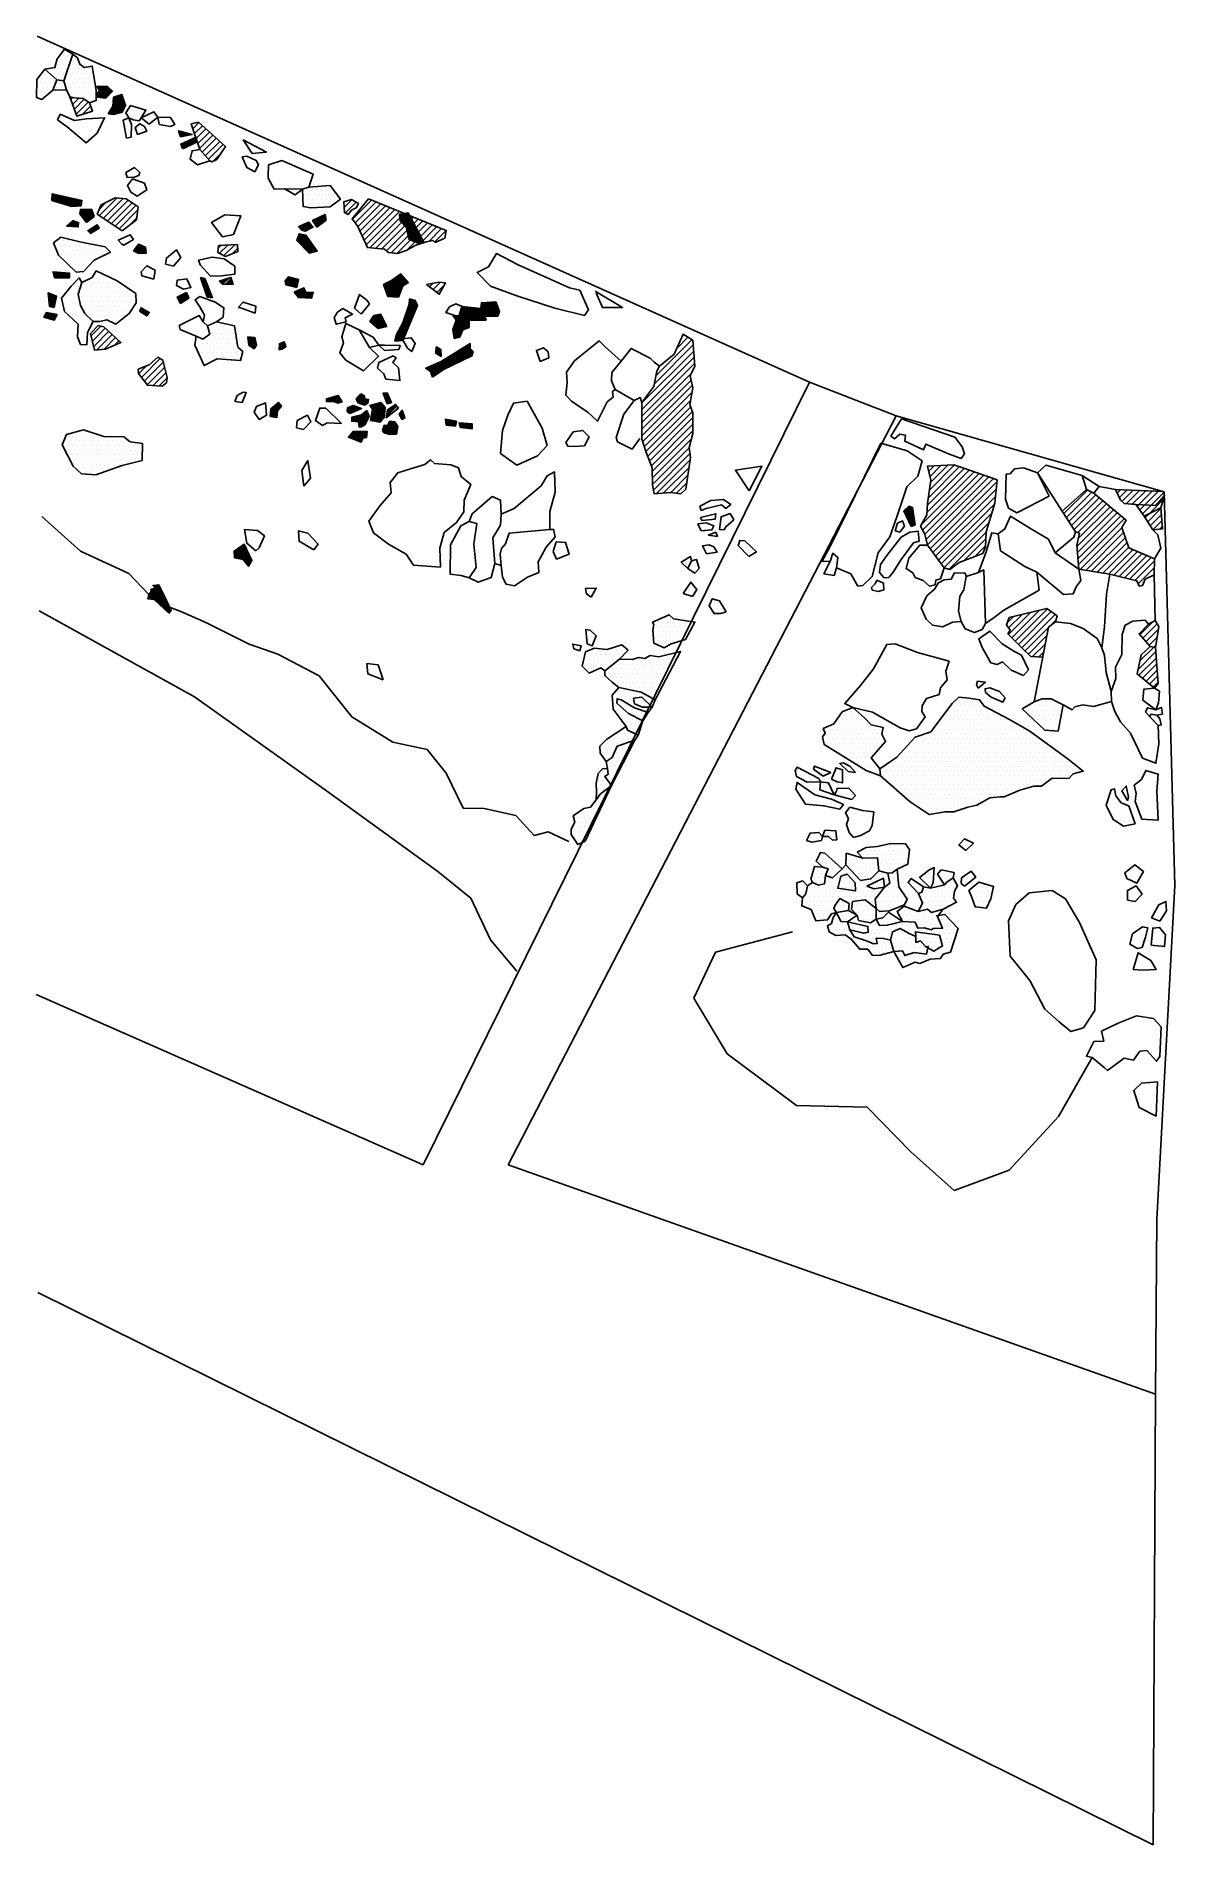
# Model space of a CAD drawing. Header units: metres. Extents: x -12.6 to -9.54, y -16.55 to -11.69.
import ezdxf

# ---------------------------------------------------------------- set-up
doc = ezdxf.new("R2010")
doc.units = ezdxf.units.M
doc.header["$LTSCALE"] = 25
doc.header["$MEASUREMENT"] = 0
doc.linetypes.add('GESTRICHELT', pattern=[0.75, 0.5, -0.25])
doc.linetypes.add('STRICHPUNKTX2', pattern=[2, 1, -0.5, 0, -0.5])
doc.layers.get('0').update_dxf_attribs({"linetype": 'CONTINUOUS'})
for name, color, linetype in [('BEFUND', 1, 'CONTINUOUS'), ('BEFUND_UNSICHER', 1, 'GESTRICHELT'), ('FEUER', 1, 'CONTINUOUS'), ('GRABUNGSGRENZE', 3, 'STRICHPUNKTX2'), ('KNOCHEN', 2, 'CONTINUOUS'), ('KNOCHENSCHRAFF', 2, 'CONTINUOUS'), ('STEINE', 4, 'CONTINUOUS'), ('STEINESCHRAFF', 4, 'CONTINUOUS')]:
    doc.layers.add(name, color=color, linetype=linetype)

# ---------------------------------------------------------------- blocks, each defined once
blk = doc.blocks.new('*X1')
at = {"color": 0}
for p, q in [((-1244.07, -1182.2), (-1244.02, -1182.15)), ((-1244.02, -1184.27), (-1241.97, -1182.22)), ((-1243.99, -1184.59), (-1241.63, -1182.24)), ((-1243.96, -1184.92), (-1241.29, -1182.25)), ((-1243.95, -1182.44), (-1243.68, -1182.16)), ((-1243.84, -1182.67), (-1243.34, -1182.17)), ((-1243.81, -1185.12), (-1241.11, -1182.42)), ((-1243.72, -1182.91), (-1243, -1182.19)), ((-1243.6, -1183.14), (-1242.66, -1182.2)), ((-1243.49, -1185.16), (-1240.92, -1182.58)), ((-1243.48, -1183.38), (-1242.31, -1182.21)), ((-1243.18, -1185.19), (-1240.73, -1182.75)), ((-1242.86, -1185.23), (-1240.54, -1182.91)), ((-1242.54, -1185.27), (-1240.36, -1183.08)), ((-1242.23, -1185.3), (-1240.17, -1183.25)), ((-1241.91, -1185.34), (-1239.98, -1183.41)), ((-1240.97, -1189.35), (-1237.07, -1185.45)), ((-1240.84, -1189.58), (-1236.97, -1185.71)), ((-1240.53, -1189.62), (-1236.88, -1185.97)), ((-1240.38, -1188.41), (-1237.16, -1185.19)), ((-1240.23, -1189.67), (-1236.78, -1186.23)), ((-1239.92, -1189.71), (-1236.69, -1186.49)), ((-1239.81, -1187.49), (-1237.25, -1184.93)), ((-1239.79, -1187.11), (-1237.35, -1184.67)), ((-1239.77, -1186.73), (-1237.44, -1184.41)), ((-1239.74, -1186.35), (-1237.86, -1184.47)), ((-1239.72, -1185.98), (-1238.4, -1184.66)), ((-1239.69, -1185.6), (-1238.95, -1184.85)), ((-1239.67, -1185.22), (-1239.49, -1185.04)), ((-1239.55, -1189.7), (-1236.6, -1186.75)), ((-1239.07, -1189.58), (-1236.5, -1187.01)), ((-1238.6, -1189.45), (-1236.41, -1187.26)), ((-1238.12, -1189.33), (-1236.75, -1187.96)), ((-1237.64, -1189.2), (-1237.14, -1188.7)), ((-1222.14, -1194.21), (-1222.08, -1194.15)), ((-1222.06, -1194.48), (-1221.8, -1194.22)), ((-1221.97, -1194.75), (-1221.52, -1194.3)), ((-1221.89, -1195.02), (-1221.24, -1194.37)), ((-1221.81, -1195.29), (-1220.97, -1194.45)), ((-1221.72, -1195.56), (-1220.69, -1194.52)), ((-1221.54, -1195.73), (-1220.41, -1194.6)), ((-1221.09, -1195.64), (-1220.13, -1194.67)), ((-1220.75, -1198.83), (-1217.94, -1196.02)), ((-1220.64, -1195.54), (-1219.85, -1194.75)), ((-1220.19, -1195.45), (-1219.57, -1194.82)), ((-1220.08, -1198.51), (-1217.46, -1195.89)), ((-1219.75, -1195.35), (-1219.29, -1194.9)), ((-1219.41, -1198.19), (-1217.39, -1196.18)), ((-1219.3, -1195.25), (-1219.01, -1194.97)), ((-1218.85, -1195.16), (-1218.73, -1195.05)), ((-1221.55, -1197.86), (-1221.2, -1197.51)), ((-1221.45, -1198.12), (-1220.54, -1197.21)), ((-1221.35, -1198.37), (-1219.89, -1196.91)), ((-1221.26, -1198.63), (-1219.24, -1196.62)), ((-1221.16, -1198.89), (-1218.59, -1196.32)), ((-1218.73, -1197.88), (-1217.33, -1196.47)), ((-1218.06, -1197.56), (-1217.26, -1196.75)), ((-1217.39, -1197.24), (-1217.19, -1197.04)), ((-1256.22, -1212.74), (-1254.84, -1211.35)), ((-1256.2, -1212.36), (-1255.13, -1211.29)), ((-1256.18, -1211.99), (-1255.42, -1211.22)), ((-1256.16, -1211.61), (-1255.7, -1211.16)), ((-1256.14, -1211.24), (-1255.99, -1211.09)), ((-1256.04, -1212.9), (-1254.55, -1211.42)), ((-1255.77, -1212.99), (-1254.26, -1211.48)), ((-1255.5, -1213.07), (-1253.97, -1211.54)), ((-1255.23, -1213.15), (-1253.68, -1211.61)), ((-1254.95, -1213.23), (-1253.39, -1211.67)), ((-1254.68, -1213.32), (-1253.1, -1211.74)), ((-1254.41, -1213.4), (-1252.82, -1211.8)), ((-1254.14, -1213.48), (-1252.53, -1211.87)), ((-1253.87, -1213.56), (-1252.24, -1211.93)), ((-1253.6, -1213.65), (-1251.95, -1212)), ((-1253.33, -1213.73), (-1251.66, -1212.06)), ((-1253.06, -1213.81), (-1251.37, -1212.13)), ((-1252.79, -1213.9), (-1251.08, -1212.19)), ((-1252.52, -1213.98), (-1250.79, -1212.26)), ((-1252.24, -1214.06), (-1250.51, -1212.32)), ((-1251.97, -1214.14), (-1250.22, -1212.39)), ((-1251.7, -1214.23), (-1249.93, -1212.45)), ((-1251.43, -1214.31), (-1249.64, -1212.52)), ((-1251.16, -1214.39), (-1249.35, -1212.58)), ((-1250.89, -1214.47), (-1249.06, -1212.65)), ((-1250.51, -1214.45), (-1248.77, -1212.71)), ((-1250.13, -1214.42), (-1248.48, -1212.78)), ((-1249.74, -1214.39), (-1248.2, -1212.84)), ((-1249.36, -1214.36), (-1248.21, -1213.21)), ((-1248.97, -1214.32), (-1248.26, -1213.61)), ((-1248.66, -1216.49), (-1247.45, -1215.27)), ((-1248.65, -1216.13), (-1247.81, -1215.28)), ((-1248.62, -1215.74), (-1248.17, -1215.29)), ((-1248.59, -1214.29), (-1248.3, -1214)), ((-1248.59, -1215.35), (-1248.53, -1215.29)), ((-1248.51, -1216.69), (-1247.09, -1215.27)), ((-1248.35, -1216.89), (-1246.73, -1215.26)), ((-1248.2, -1217.09), (-1246.37, -1215.25)), ((-1248.05, -1217.29), (-1246.01, -1215.25)), ((-1247.89, -1217.48), (-1245.65, -1215.24)), ((-1247.74, -1217.68), (-1245.53, -1215.48)), ((-1251.97, -1219.8), (-1250.48, -1218.31)), ((-1251.64, -1219.82), (-1250.22, -1218.4)), ((-1251.31, -1219.84), (-1249.97, -1218.5)), ((-1250.98, -1219.87), (-1249.71, -1218.6)), ((-1250.65, -1219.89), (-1249.46, -1218.7)), ((-1250.31, -1219.91), (-1249.2, -1218.8)), ((-1249.98, -1219.93), (-1249.05, -1219)), ((-1249.65, -1219.95), (-1249.09, -1219.39)), ((-1249.32, -1219.97), (-1249.12, -1219.78)), ((-1247.58, -1217.88), (-1245.44, -1215.74)), ((-1247.43, -1218.08), (-1245.34, -1215.99)), ((-1247.27, -1218.28), (-1245.24, -1216.25)), ((-1247.12, -1218.48), (-1245.14, -1216.51)), ((-1246.96, -1218.68), (-1245.05, -1216.76)), ((-1246.35, -1221.25), (-1245.31, -1220.21)), ((-1246.17, -1221.42), (-1244.38, -1219.63)), ((-1246, -1221.6), (-1243.96, -1219.57)), ((-1245.74, -1217.81), (-1244.95, -1217.02)), ((-1245.59, -1221.55), (-1243.84, -1219.79)), ((-1244.73, -1221.05), (-1243.71, -1220.02)), ((-1243.88, -1220.54), (-1243.58, -1220.25)), ((-1246.53, -1221.07), (-1246.24, -1220.79)), ((-1234.21, -1226.43), (-1232.53, -1224.76)), ((-1233.97, -1226.55), (-1232.29, -1224.87)), ((-1233.74, -1226.66), (-1232.05, -1224.98)), ((-1233.5, -1225.37), (-1232.77, -1224.64)), ((-1233.5, -1226.78), (-1231.81, -1225.1)), ((-1233.26, -1226.9), (-1231.57, -1225.21)), ((-1233.03, -1227.02), (-1231.33, -1225.32)), ((-1232.78, -1227.12), (-1231.09, -1225.44)), ((-1232.4, -1227.1), (-1231.05, -1225.75)), ((-1232.03, -1227.08), (-1231.01, -1226.06)), ((-1231.66, -1227.06), (-1230.97, -1226.37)), ((-1231.28, -1227.04), (-1230.93, -1226.69)), ((-1230.91, -1227.02), (-1230.89, -1227)), ((-1255.88, -1232.19), (-1255.73, -1232.04)), ((-1255.81, -1232.47), (-1255.4, -1232.07)), ((-1255.74, -1232.76), (-1255.08, -1232.1)), ((-1255.67, -1233.04), (-1254.75, -1232.13)), ((-1255.6, -1233.32), (-1254.43, -1232.16)), ((-1255.53, -1233.61), (-1254.11, -1232.19)), ((-1255.22, -1233.65), (-1253.78, -1232.22)), ((-1254.87, -1233.66), (-1253.46, -1232.25)), ((-1254.52, -1233.66), (-1253.14, -1232.28)), ((-1254.17, -1233.67), (-1252.81, -1232.31)), ((-1253.83, -1233.67), (-1252.49, -1232.33)), ((-1253.48, -1233.68), (-1252.16, -1232.36)), ((-1253.13, -1233.68), (-1251.84, -1232.39)), ((-1252.78, -1233.69), (-1251.52, -1232.42)), ((-1252.43, -1233.69), (-1251.5, -1232.76)), ((-1252.08, -1233.69), (-1251.51, -1233.13)), ((-1251.73, -1233.7), (-1251.53, -1233.5)), ((-1216.17, -1233.84), (-1215.98, -1233.66)), ((-1216.08, -1234.11), (-1215.69, -1233.72)), ((-1215.99, -1234.37), (-1215.4, -1233.79)), ((-1215.9, -1234.63), (-1215.12, -1233.86)), ((-1215.81, -1234.9), (-1215.02, -1234.11)), ((-1215.72, -1235.16), (-1214.92, -1234.37)), ((-1215.63, -1235.43), (-1214.82, -1234.62)), ((-1215.54, -1235.69), (-1214.72, -1234.87)), ((-1215.45, -1235.95), (-1214.62, -1235.13)), ((-1257.19, -1237.75), (-1257.15, -1237.7)), ((-1257.16, -1238.07), (-1256.89, -1237.8)), ((-1257.14, -1238.4), (-1256.64, -1237.9)), ((-1257.11, -1238.72), (-1256.39, -1238)), ((-1257.08, -1239.05), (-1256.13, -1238.1)), ((-1257.06, -1239.38), (-1255.88, -1238.2)), ((-1257.03, -1239.7), (-1255.63, -1238.3)), ((-1257, -1240.03), (-1255.37, -1238.4)), ((-1256.97, -1240.36), (-1255.12, -1238.5)), ((-1256.95, -1240.68), (-1255.05, -1238.79)), ((-1256.92, -1241.01), (-1255.14, -1239.23)), ((-1256.89, -1241.34), (-1255.23, -1239.67)), ((-1222.43, -1239.04), (-1221.94, -1238.56)), ((-1222.31, -1239.28), (-1221.23, -1238.2)), ((-1222.2, -1239.52), (-1220.53, -1237.85)), ((-1222.08, -1239.76), (-1220.04, -1237.71)), ((-1221.96, -1240), (-1219.94, -1237.97)), ((-1221.85, -1240.23), (-1219.83, -1238.22)), ((-1221.73, -1240.47), (-1219.73, -1238.47)), ((-1221.02, -1240.11), (-1219.63, -1238.72)), ((-1220.1, -1239.55), (-1219.53, -1238.98)), ((-1215.36, -1236.22), (-1214.52, -1235.38)), ((-1215.27, -1236.48), (-1214.42, -1235.63)), ((-1215.18, -1236.75), (-1214.32, -1235.89)), ((-1215.09, -1237.01), (-1214.22, -1236.14)), ((-1215, -1237.27), (-1214.12, -1236.39)), ((-1214.91, -1237.54), (-1214.02, -1236.65)), ((-1214.82, -1237.8), (-1213.92, -1236.9)), ((-1214.73, -1238.06), (-1213.82, -1237.15)), ((-1214.64, -1238.33), (-1213.72, -1237.41)), ((-1214.55, -1238.59), (-1213.62, -1237.66)), ((-1214.45, -1238.85), (-1213.52, -1237.91)), ((-1214.14, -1238.88), (-1213.42, -1238.17)), ((-1213.82, -1238.92), (-1213.32, -1238.42)), ((-1213.5, -1238.95), (-1213.22, -1238.67)), ((-1213.18, -1238.99), (-1213.12, -1238.93)), ((-1258.33, -1244.19), (-1257.22, -1243.08)), ((-1258.12, -1244.33), (-1256.93, -1243.14)), ((-1257.95, -1243.46), (-1257.52, -1243.02)), ((-1257.85, -1244.41), (-1256.63, -1243.19)), ((-1257.58, -1244.5), (-1256.33, -1243.25)), ((-1257.31, -1244.58), (-1256.04, -1243.31)), ((-1257.04, -1244.66), (-1255.74, -1243.37)), ((-1256.76, -1244.74), (-1255.45, -1243.43)), ((-1256.61, -1241.41), (-1255.32, -1240.11)), ((-1256.49, -1244.82), (-1255.15, -1243.48)), ((-1256.32, -1241.47), (-1255.41, -1240.56)), ((-1256.22, -1244.91), (-1254.86, -1243.54)), ((-1256.02, -1241.53), (-1255.49, -1241)), ((-1255.95, -1244.99), (-1255.25, -1244.29)), ((-1255.73, -1241.58), (-1255.58, -1241.44)), ((-1232.71, -1242.61), (-1231.97, -1241.87)), ((-1232.51, -1242.76), (-1231.75, -1242)), ((-1232.36, -1241.91), (-1232.2, -1241.74)), ((-1232.29, -1242.9), (-1231.53, -1242.13)), ((-1232.08, -1243.04), (-1231.3, -1242.26)), ((-1231.86, -1243.17), (-1231.08, -1242.39)), ((-1231.64, -1243.31), (-1230.85, -1242.52)), ((-1231.43, -1243.45), (-1230.63, -1242.65)), ((-1231.21, -1243.59), (-1230.41, -1242.78)), ((-1231, -1243.73), (-1230.18, -1242.91)), ((-1230.78, -1243.86), (-1230.51, -1243.59)), ((-1255.68, -1245.07), (-1255.65, -1245.04))]:
    blk.add_line(p, q, dxfattribs=at)
blk = doc.blocks.new('*X2')
at = {"color": 0}
for p, q in [((-1189.81, -1219.86), (-1189.72, -1219.77)), ((-1189.65, -1220.06), (-1189.1, -1219.5)), ((-1189.49, -1220.25), (-1188.47, -1219.23)), ((-1189.34, -1220.45), (-1187.85, -1218.96)), ((-1189.18, -1220.64), (-1187.22, -1218.69)), ((-1189.02, -1220.84), (-1187, -1218.82)), ((-1188.76, -1220.93), (-1186.85, -1219.03)), ((-1188.5, -1221.03), (-1186.7, -1219.23)), ((-1188.24, -1221.12), (-1186.55, -1219.43)), ((-1187.66, -1220.9), (-1186.4, -1219.63)), ((-1186.94, -1220.53), (-1186.25, -1219.83)), ((-1186.21, -1220.16), (-1186.09, -1220.04)), ((-1186.13, -1218.3), (-1185.99, -1218.16)), ((-1185.99, -1218.52), (-1185.33, -1217.85)), ((-1185.85, -1218.74), (-1184.67, -1217.55)), ((-1185.72, -1218.95), (-1184.01, -1217.25)), ((-1185.58, -1219.17), (-1183.35, -1216.94)), ((-1185.45, -1219.39), (-1182.74, -1216.69)), ((-1185.31, -1219.6), (-1182.69, -1216.99)), ((-1185.17, -1219.82), (-1182.64, -1217.29)), ((-1184.97, -1219.98), (-1182.59, -1217.59)), ((-1183.61, -1218.97), (-1182.54, -1217.89)), ((-1162.77, -1216.87), (-1162.39, -1216.48)), ((-1162.74, -1217.19), (-1161.96, -1216.41)), ((-1162.7, -1217.5), (-1161.53, -1216.33)), ((-1162.67, -1217.82), (-1161.11, -1216.26)), ((-1162.63, -1218.14), (-1160.68, -1216.19)), ((-1162.57, -1218.43), (-1160.4, -1216.26)), ((-1162.4, -1218.61), (-1160.28, -1216.5)), ((-1162.23, -1218.79), (-1160.16, -1216.73)), ((-1162.05, -1218.98), (-1160.04, -1216.96)), ((-1161.88, -1219.16), (-1159.91, -1217.19)), ((-1161.71, -1219.34), (-1159.79, -1217.42)), ((-1161.54, -1219.52), (-1159.67, -1217.65)), ((-1161.37, -1219.7), (-1159.55, -1217.88)), ((-1161.2, -1219.89), (-1159.42, -1218.11)), ((-1161.02, -1220.07), (-1159.3, -1218.35)), ((-1160.86, -1220.26), (-1159.18, -1218.58)), ((-1160.8, -1220.56), (-1159.06, -1218.81)), ((-1160.75, -1220.85), (-1158.94, -1219.04)), ((-1160.69, -1221.14), (-1158.81, -1219.27)), ((-1160.63, -1221.44), (-1158.69, -1219.5)), ((-1160.57, -1221.73), (-1158.57, -1219.73)), ((-1160.51, -1222.02), (-1158.45, -1219.97)), ((-1160.45, -1222.32), (-1158.32, -1220.2)), ((-1160.39, -1222.61), (-1158.2, -1220.43)), ((-1190.39, -1223.62), (-1188.77, -1222)), ((-1190.23, -1223.82), (-1188.48, -1222.06)), ((-1190.19, -1223.07), (-1189.07, -1221.95)), ((-1190.05, -1224), (-1188.18, -1222.12)), ((-1189.99, -1222.51), (-1189.36, -1221.89)), ((-1189.88, -1224.17), (-1187.92, -1222.21)), ((-1189.79, -1221.96), (-1189.65, -1221.83)), ((-1189.7, -1224.35), (-1187.77, -1222.42)), ((-1189.53, -1224.53), (-1187.62, -1222.62)), ((-1189.35, -1224.71), (-1187.48, -1222.83)), ((-1189.18, -1224.89), (-1187.33, -1223.04)), ((-1189, -1225.06), (-1187.18, -1223.24)), ((-1188.83, -1225.24), (-1187.03, -1223.45)), ((-1188.65, -1225.42), (-1186.89, -1223.66)), ((-1188.48, -1225.6), (-1186.74, -1223.86)), ((-1188.3, -1225.78), (-1186.59, -1224.07)), ((-1188.12, -1225.95), (-1186.44, -1224.27)), ((-1187.95, -1226.13), (-1186.3, -1224.48)), ((-1187.77, -1226.31), (-1186.15, -1224.69)), ((-1187.6, -1226.49), (-1186, -1224.89)), ((-1187.42, -1226.67), (-1185.86, -1225.1)), ((-1187.25, -1226.85), (-1185.71, -1225.31)), ((-1160.33, -1222.91), (-1158.08, -1220.66)), ((-1160.27, -1223.2), (-1157.96, -1220.89)), ((-1160.04, -1223.33), (-1157.84, -1221.12)), ((-1159.8, -1223.44), (-1157.71, -1221.35)), ((-1159.55, -1223.55), (-1157.59, -1221.58)), ((-1159.31, -1223.65), (-1157.47, -1221.82)), ((-1159.06, -1223.76), (-1157.35, -1222.05)), ((-1158.82, -1223.87), (-1157.22, -1222.28)), ((-1158.57, -1223.98), (-1157.1, -1222.51)), ((-1158.32, -1224.08), (-1156.98, -1222.74)), ((-1158.08, -1224.19), (-1156.86, -1222.97)), ((-1157.83, -1224.3), (-1156.74, -1223.2)), ((-1157.59, -1224.41), (-1156.61, -1223.43)), ((-1157.33, -1224.51), (-1156.49, -1223.67)), ((-1156.88, -1224.41), (-1156.37, -1223.9)), ((-1156.43, -1224.31), (-1156.25, -1224.13)), ((-1187.05, -1227.01), (-1185.56, -1225.51)), ((-1186.58, -1226.88), (-1185.41, -1225.72)), ((-1186.1, -1226.76), (-1185.27, -1225.92)), ((-1185.63, -1226.64), (-1185.12, -1226.13)), ((-1185.15, -1226.52), (-1184.97, -1226.34)), ((-1211.24, -1234.57), (-1211.22, -1234.55)), ((-1211.06, -1234.75), (-1210.7, -1234.38)), ((-1210.87, -1234.92), (-1210.17, -1234.22)), ((-1210.69, -1235.09), (-1209.65, -1234.05)), ((-1210.51, -1235.26), (-1209.13, -1233.88)), ((-1210.23, -1235.34), (-1208.61, -1233.71)), ((-1209.55, -1235.36), (-1208.01, -1233.82)), ((-1209.21, -1235.37), (-1207.93, -1234.09)), ((-1208.87, -1235.38), (-1207.85, -1234.36)), ((-1208.52, -1235.4), (-1207.77, -1234.64)), ((-1208.18, -1235.41), (-1207.68, -1234.91)), ((-1193.5, -1234.51), (-1192.42, -1233.43)), ((-1193.44, -1234.81), (-1192.14, -1233.51)), ((-1193.39, -1235.11), (-1191.86, -1233.58)), ((-1193.33, -1235.41), (-1191.59, -1233.66)), ((-1193.18, -1235.61), (-1191.31, -1233.73)), ((-1192.89, -1235.67), (-1191.03, -1233.81)), ((-1192.61, -1235.74), (-1190.75, -1233.88)), ((-1192.32, -1235.81), (-1190.47, -1233.96)), ((-1192.03, -1235.87), (-1190.19, -1234.03)), ((-1191.74, -1235.94), (-1189.94, -1234.14)), ((-1191.45, -1236), (-1190.04, -1234.59)), ((-1191.17, -1236.07), (-1190.14, -1235.04)), ((-1207.84, -1235.42), (-1207.6, -1235.18)), ((-1190.99, -1237.66), (-1190.64, -1237.31)), ((-1190.88, -1236.13), (-1190.23, -1235.49)), ((-1190.83, -1237.85), (-1190.01, -1237.03)), ((-1190.67, -1238.05), (-1189.38, -1236.75)), ((-1190.59, -1236.2), (-1190.33, -1235.94)), ((-1190.51, -1238.24), (-1188.74, -1236.47)), ((-1190.35, -1238.44), (-1188.4, -1236.49)), ((-1190.19, -1238.63), (-1188.31, -1236.74)), ((-1190.03, -1238.83), (-1188.21, -1237)), ((-1189.81, -1238.95), (-1188.11, -1237.26)), ((-1189.48, -1238.97), (-1188.02, -1237.52)), ((-1189.14, -1238.99), (-1187.71, -1237.56)), ((-1188.81, -1239.01), (-1187.35, -1237.55)), ((-1188.47, -1239.03), (-1186.99, -1237.54)), ((-1188.14, -1239.05), (-1186.62, -1237.53)), ((-1187.81, -1239.07), (-1186.26, -1237.53)), ((-1187.47, -1239.09), (-1185.99, -1237.6)), ((-1187.14, -1239.11), (-1186.15, -1238.12)), ((-1186.8, -1239.13), (-1186.31, -1238.63)), ((-1160.54, -1241.86), (-1158.49, -1239.8)), ((-1160.36, -1241.32), (-1158.7, -1239.67)), ((-1160.17, -1240.78), (-1158.99, -1239.6)), ((-1160.13, -1240.39), (-1159.28, -1239.53)), ((-1160.1, -1240), (-1159.56, -1239.46)), ((-1160.07, -1239.62), (-1159.85, -1239.4)), ((-1170.59, -1245.19), (-1169.08, -1243.68)), ((-1170.55, -1245.51), (-1168.63, -1243.59)), ((-1170.37, -1245.67), (-1168.19, -1243.5)), ((-1170.18, -1245.84), (-1167.83, -1243.49)), ((-1169.99, -1246), (-1167.71, -1243.72)), ((-1169.84, -1244.09), (-1169.52, -1243.76)), ((-1169.8, -1246.17), (-1167.59, -1243.96)), ((-1169.62, -1246.34), (-1167.47, -1244.19)), ((-1169.43, -1246.5), (-1167.35, -1244.42)), ((-1169.24, -1246.67), (-1167.23, -1244.66)), ((-1169.05, -1246.83), (-1167.11, -1244.89)), ((-1163.43, -1248.63), (-1159.41, -1244.61)), ((-1163.01, -1247.87), (-1159.15, -1244.01)), ((-1162.6, -1247.1), (-1158.9, -1243.4)), ((-1162.19, -1246.33), (-1158.65, -1242.8)), ((-1161.84, -1245.63), (-1158.4, -1242.19)), ((-1161.65, -1245.09), (-1158.15, -1241.59)), ((-1161.47, -1244.55), (-1157.99, -1241.07)), ((-1161.28, -1244.02), (-1158.09, -1240.82)), ((-1161.1, -1243.48), (-1158.19, -1240.56)), ((-1160.91, -1242.94), (-1158.29, -1240.31)), ((-1160.73, -1242.4), (-1158.39, -1240.06)), ((-1203.51, -1249.83), (-1203.26, -1249.57)), ((-1203.47, -1250.14), (-1202.92, -1249.59)), ((-1203.42, -1250.45), (-1202.59, -1249.61)), ((-1203.38, -1250.76), (-1202.25, -1249.63)), ((-1203.34, -1251.07), (-1201.92, -1249.65)), ((-1168.86, -1247), (-1166.99, -1245.13)), ((-1168.68, -1247.17), (-1166.87, -1245.36)), ((-1168.45, -1247.29), (-1166.75, -1245.6)), ((-1167.98, -1247.18), (-1166.64, -1245.83)), ((-1167.52, -1247.07), (-1166.52, -1246.07)), ((-1167.05, -1246.96), (-1166.4, -1246.3)), ((-1166.59, -1246.84), (-1166.28, -1246.53)), ((-1163.95, -1250.57), (-1160.41, -1247.03)), ((-1163.87, -1250.14), (-1160.16, -1246.43)), ((-1163.79, -1249.7), (-1159.91, -1245.82)), ((-1163.72, -1250.69), (-1160.66, -1247.63)), ((-1163.71, -1249.27), (-1159.66, -1245.22)), ((-1163.32, -1250.64), (-1160.91, -1248.24)), ((-1162.91, -1250.6), (-1161.16, -1248.84)), ((-1162.51, -1250.55), (-1161.41, -1249.45)), ((-1203.29, -1251.38), (-1201.69, -1249.77)), ((-1203.25, -1251.69), (-1201.62, -1250.05)), ((-1203.08, -1251.87), (-1201.55, -1250.34)), ((-1202.87, -1252.01), (-1201.48, -1250.62)), ((-1202.66, -1252.16), (-1201.41, -1250.91)), ((-1202.46, -1252.31), (-1201.34, -1251.19)), ((-1202.25, -1252.46), (-1201.27, -1251.47)), ((-1202.05, -1252.6), (-1201.23, -1251.78)), ((-1201.84, -1252.75), (-1201.76, -1252.67)), ((-1195.13, -1252.76), (-1193.62, -1251.25)), ((-1195.12, -1252.39), (-1193.71, -1250.98)), ((-1195.1, -1252.03), (-1194.01, -1250.94)), ((-1195.09, -1251.66), (-1194.63, -1251.2)), ((-1195.01, -1253), (-1193.53, -1251.51)), ((-1194.57, -1252.91), (-1193.44, -1251.78)), ((-1193.87, -1252.56), (-1193.35, -1252.04)), ((-1162.11, -1250.5), (-1161.66, -1250.05))]:
    blk.add_line(p, q, dxfattribs=at)
blk = doc.blocks.new('*X3')
at = {"color": 0}
for p, q in [((-1166.94, -1235.88), (-1165.97, -1234.92)), ((-1166.84, -1236.14), (-1165.27, -1234.56)), ((-1166.75, -1236.4), (-1164.81, -1234.46)), ((-1166.65, -1236.66), (-1164.57, -1234.57)), ((-1166.56, -1236.91), (-1164.33, -1234.68)), ((-1166.46, -1237.17), (-1164.08, -1234.79)), ((-1166.37, -1237.43), (-1163.84, -1234.9)), ((-1166.27, -1237.69), (-1163.6, -1235.01)), ((-1166.17, -1237.95), (-1163.35, -1235.12)), ((-1164.81, -1234.46), (-1164.27, -1233.92)), ((-1164.57, -1234.57), (-1163.03, -1233.03)), ((-1164.33, -1234.68), (-1162.36, -1232.72)), ((-1164.08, -1234.79), (-1162.19, -1232.9)), ((-1163.84, -1234.9), (-1162.02, -1233.09)), ((-1163.6, -1235.01), (-1161.86, -1233.27)), ((-1163.35, -1235.12), (-1161.69, -1233.46)), ((-1163.11, -1235.23), (-1161.52, -1233.64)), ((-1162.86, -1235.34), (-1161.35, -1233.83)), ((-1162.62, -1235.45), (-1161.18, -1234.01)), ((-1162.38, -1235.56), (-1161.01, -1234.2)), ((-1162.13, -1235.67), (-1160.84, -1234.38)), ((-1161.89, -1235.78), (-1160.68, -1234.57)), ((-1161.07, -1235.32), (-1160.51, -1234.75)), ((-1167.04, -1235.62), (-1166.68, -1235.27)), ((-1166.08, -1238.2), (-1163.11, -1235.23)), ((-1165.98, -1238.46), (-1162.86, -1235.34)), ((-1165.81, -1238.65), (-1162.62, -1235.45)), ((-1165.49, -1238.68), (-1162.38, -1235.56)), ((-1165.17, -1238.7), (-1162.13, -1235.67)), ((-1164.84, -1238.73), (-1161.89, -1235.78)), ((-1164.52, -1238.76), (-1162.1, -1236.35)), ((-1164.19, -1238.79), (-1162.32, -1236.92)), ((-1163.87, -1238.82), (-1162.53, -1237.48)), ((-1163.54, -1238.85), (-1162.75, -1238.05)), ((-1163.22, -1238.88), (-1162.96, -1238.62))]:
    blk.add_line(p, q, dxfattribs=at)
blk = doc.blocks.new('*X4')
at = {"color": 0}
for p, q in [((-1207.21, -1307.26), (-1206.91, -1306.97)), ((-1207.19, -1307.6), (-1205.74, -1306.15)), ((-1207.17, -1307.93), (-1204.57, -1305.33)), ((-1207.15, -1308.27), (-1204.41, -1305.52)), ((-1207.13, -1308.6), (-1204.29, -1305.76)), ((-1207.09, -1308.92), (-1204.18, -1306.01)), ((-1206.8, -1308.97), (-1204.07, -1306.25)), ((-1206.5, -1309.03), (-1203.96, -1306.49)), ((-1206.21, -1309.09), (-1203.85, -1306.73)), ((-1205.91, -1309.15), (-1203.74, -1306.97)), ((-1205.62, -1309.21), (-1203.62, -1307.21)), ((-1205.32, -1309.27), (-1203.51, -1307.46)), ((-1205.03, -1309.33), (-1203.4, -1307.7)), ((-1204.77, -1309.43), (-1203.29, -1307.94)), ((-1204.62, -1309.62), (-1203.17, -1308.18)), ((-1204.46, -1309.82), (-1203.06, -1308.42)), ((-1204.3, -1310.01), (-1202.94, -1308.65)), ((-1204.14, -1310.21), (-1202.83, -1308.89)), ((-1203.98, -1310.4), (-1202.71, -1309.13)), ((-1203.83, -1310.6), (-1202.6, -1309.37)), ((-1203.67, -1310.8), (-1202.48, -1309.61)), ((-1203.51, -1310.99), (-1203, -1310.48)), ((-1203.35, -1311.19), (-1203.31, -1311.15)), ((-1230.46, -1319.91), (-1227.23, -1316.68)), ((-1230.34, -1319.43), (-1227.34, -1316.44)), ((-1230.21, -1318.95), (-1227.47, -1316.21)), ((-1230.17, -1319.97), (-1227.11, -1316.91)), ((-1229.86, -1320.02), (-1227, -1317.15)), ((-1229.57, -1317.61), (-1229.31, -1317.34)), ((-1229.56, -1320.07), (-1226.88, -1317.39)), ((-1229.46, -1317.85), (-1228.83, -1317.22)), ((-1229.25, -1320.11), (-1226.76, -1317.63)), ((-1229.04, -1316.36), (-1229.03, -1316.36)), ((-1228.89, -1316.57), (-1228.64, -1316.32)), ((-1228.74, -1316.77), (-1228.25, -1316.28)), ((-1228.59, -1316.98), (-1227.86, -1316.25)), ((-1228.94, -1320.16), (-1226.65, -1317.87)), ((-1228.69, -1320.26), (-1226.53, -1318.1)), ((-1228.51, -1320.43), (-1226.42, -1318.34)), ((-1228.32, -1320.6), (-1226.3, -1318.58)), ((-1228.14, -1320.77), (-1226.18, -1318.82)), ((-1227.95, -1320.93), (-1226.07, -1319.05)), ((-1227.76, -1321.1), (-1225.95, -1319.29)), ((-1227.58, -1321.27), (-1225.84, -1319.53)), ((-1227.39, -1321.44), (-1225.72, -1319.77)), ((-1227.2, -1321.6), (-1225.6, -1320)), ((-1227.02, -1321.77), (-1225.49, -1320.24)), ((-1226.83, -1321.94), (-1225.38, -1320.48)), ((-1226.65, -1322.1), (-1225.27, -1320.73)), ((-1226.46, -1322.27), (-1225.16, -1320.97)), ((-1226.27, -1322.44), (-1225.05, -1321.22)), ((-1226.09, -1322.61), (-1224.94, -1321.46)), ((-1225.9, -1322.77), (-1224.83, -1321.71)), ((-1225.71, -1322.94), (-1224.72, -1321.95)), ((-1225.53, -1323.11), (-1224.61, -1322.19)), ((-1225.34, -1323.28), (-1224.51, -1322.44)), ((-1225.16, -1323.44), (-1224.4, -1322.68)), ((-1224.97, -1323.61), (-1224.29, -1322.93)), ((-1224.78, -1323.78), (-1224.45, -1323.44))]:
    blk.add_line(p, q, dxfattribs=at)
blk = doc.blocks.new('*X5')
at = {"color": 0}
for p, q in [((-1197.55, -1270.74), (-1194.72, -1267.9)), ((-1197.5, -1270.34), (-1194.87, -1267.7)), ((-1197.45, -1269.93), (-1195.02, -1267.5)), ((-1197.45, -1270.99), (-1194.57, -1268.11)), ((-1197.41, -1269.53), (-1195.17, -1267.3)), ((-1197.36, -1269.13), (-1195.88, -1267.65)), ((-1182.39, -1266.53), (-1181.9, -1266.04)), ((-1182.39, -1266.88), (-1181.41, -1265.91)), ((-1182.09, -1266.94), (-1180.92, -1265.77)), ((-1181.73, -1266.94), (-1180.43, -1265.64)), ((-1181.38, -1266.94), (-1179.95, -1265.51)), ((-1181.03, -1266.94), (-1179.46, -1265.37)), ((-1180.67, -1266.94), (-1179.16, -1265.42)), ((-1180.36, -1266.98), (-1179.03, -1265.65)), ((-1180.11, -1267.08), (-1178.89, -1265.87)), ((-1179.86, -1267.18), (-1178.76, -1266.09)), ((-1179.6, -1267.29), (-1178.63, -1266.31)), ((-1179.35, -1267.39), (-1178.5, -1266.54)), ((-1178.86, -1267.25), (-1178.37, -1266.76)), ((-1178.35, -1267.09), (-1178.24, -1266.98)), ((-1176.82, -1269.45), (-1175.43, -1268.06)), ((-1176.8, -1269.08), (-1176.03, -1268.31)), ((-1176.78, -1268.7), (-1176.64, -1268.57)), ((-1176.73, -1269.71), (-1175.04, -1268.02)), ((-1176.52, -1269.86), (-1174.78, -1268.12)), ((-1176.31, -1270), (-1174.53, -1268.22)), ((-1175.99, -1270.03), (-1174.27, -1268.32)), ((-1175.4, -1269.8), (-1174.02, -1268.42)), ((-1174.81, -1269.57), (-1173.76, -1268.51)), ((-1174.37, -1266.29), (-1173, -1264.93)), ((-1174.25, -1266.53), (-1172.77, -1265.05)), ((-1174.23, -1269.33), (-1173.51, -1268.61)), ((-1174.13, -1266.77), (-1172.54, -1265.17)), ((-1174.02, -1267), (-1172.31, -1265.29)), ((-1173.9, -1267.24), (-1172.19, -1265.52)), ((-1173.67, -1267.36), (-1172.19, -1265.88)), ((-1173.64, -1269.1), (-1173.25, -1268.71)), ((-1173.41, -1267.45), (-1172.14, -1266.18)), ((-1173.14, -1267.54), (-1171.83, -1266.23)), ((-1173.05, -1268.87), (-1173, -1268.81)), ((-1172.88, -1267.63), (-1171.52, -1266.27)), ((-1172.61, -1267.72), (-1171.21, -1266.31)), ((-1172.35, -1267.8), (-1171.18, -1266.64)), ((-1171.84, -1267.66), (-1171.27, -1267.08)), ((-1170.59, -1268.18), (-1170.31, -1267.89)), ((-1170.57, -1272.04), (-1166.82, -1268.29)), ((-1170.53, -1271.65), (-1166.98, -1268.1)), ((-1170.45, -1268.39), (-1169.81, -1267.74)), ((-1170.45, -1271.22), (-1167.15, -1267.91)), ((-1170.37, -1270.78), (-1167.31, -1267.72)), ((-1170.31, -1268.59), (-1169.3, -1267.59)), ((-1170.3, -1270.35), (-1167.47, -1267.53)), ((-1170.27, -1272.1), (-1166.66, -1268.48)), ((-1170.22, -1269.92), (-1167.64, -1267.34)), ((-1170.16, -1268.8), (-1168.8, -1267.44)), ((-1170.14, -1269.49), (-1167.8, -1267.15)), ((-1170.06, -1269.05), (-1168.3, -1267.29)), ((-1169.97, -1272.15), (-1166.66, -1268.84)), ((-1167.17, -1264.75), (-1167.1, -1264.68)), ((-1167.07, -1265), (-1166.69, -1264.62)), ((-1166.97, -1265.26), (-1166.28, -1264.56)), ((-1166.87, -1265.51), (-1166.05, -1264.69)), ((-1166.77, -1265.76), (-1165.94, -1264.94)), ((-1166.67, -1266.02), (-1165.83, -1265.18)), ((-1166.57, -1266.27), (-1165.73, -1265.43)), ((-1166.47, -1266.53), (-1165.62, -1265.67)), ((-1166.37, -1266.78), (-1165.51, -1265.92)), ((-1166.27, -1267.03), (-1165.4, -1266.16)), ((-1166.26, -1270.92), (-1163.48, -1268.13)), ((-1166.21, -1270.51), (-1163.64, -1267.94)), ((-1166.17, -1267.29), (-1165.29, -1266.41)), ((-1166.15, -1270.09), (-1163.79, -1267.74)), ((-1166.09, -1269.68), (-1164.65, -1268.24)), ((-1166.07, -1267.54), (-1165.18, -1266.65)), ((-1166.04, -1269.27), (-1165.67, -1268.9)), ((-1165.57, -1267.39), (-1165.08, -1266.9)), ((-1165.05, -1267.23), (-1164.97, -1267.14)), ((-1164.42, -1269.78), (-1163.17, -1268.53)), ((-1197.14, -1271.03), (-1195.6, -1269.49)), ((-1196.83, -1271.08), (-1195.63, -1269.88)), ((-1196.52, -1271.12), (-1195.66, -1270.26)), ((-1196.21, -1271.16), (-1195.7, -1270.65)), ((-1195.9, -1271.2), (-1195.73, -1271.04)), ((-1175.6, -1272.12), (-1174.3, -1270.82)), ((-1175.58, -1271.75), (-1174.77, -1270.93)), ((-1175.56, -1271.38), (-1175.23, -1271.04)), ((-1175.39, -1272.26), (-1173.84, -1270.71)), ((-1175.06, -1272.29), (-1173.37, -1270.6)), ((-1174.74, -1272.32), (-1172.59, -1270.17)), ((-1174.41, -1272.35), (-1171.53, -1269.46)), ((-1174.09, -1272.37), (-1171.43, -1269.72)), ((-1173.81, -1272.45), (-1171.33, -1269.97)), ((-1173.76, -1272.76), (-1171.23, -1270.22)), ((-1173.72, -1273.07), (-1171.13, -1270.48)), ((-1173.67, -1273.37), (-1171.03, -1270.73)), ((-1173.63, -1273.68), (-1171.06, -1271.11)), ((-1173.34, -1273.75), (-1171.4, -1271.8)), ((-1172.91, -1273.67), (-1171.73, -1272.5)), ((-1172.11, -1273.23), (-1172.07, -1273.19)), ((-1169.67, -1272.2), (-1166.71, -1269.24)), ((-1169.37, -1272.26), (-1166.75, -1269.64)), ((-1169.07, -1272.31), (-1166.8, -1270.03)), ((-1168.77, -1272.36), (-1166.84, -1270.43)), ((-1168.47, -1272.42), (-1166.88, -1270.83)), ((-1168.17, -1272.47), (-1166.93, -1271.23)), ((-1167.33, -1274.81), (-1164.8, -1272.28)), ((-1167.18, -1274.31), (-1166.22, -1273.35)), ((-1167.17, -1275.01), (-1164.48, -1272.31)), ((-1167.03, -1273.8), (-1166.56, -1273.33)), ((-1167, -1275.19), (-1164.15, -1272.33)), ((-1166.79, -1275.33), (-1163.94, -1272.49)), ((-1166.53, -1275.42), (-1163.82, -1272.71)), ((-1166.27, -1275.51), (-1163.69, -1272.93)), ((-1166, -1275.6), (-1163.56, -1273.16)), ((-1165.74, -1275.7), (-1163.43, -1273.38)), ((-1165.64, -1272.76), (-1165.13, -1272.26)), ((-1165.48, -1275.79), (-1163.3, -1273.61)), ((-1165.13, -1275.79), (-1163.32, -1273.98)), ((-1162.84, -1270.32), (-1161.98, -1269.46)), ((-1162.73, -1270.56), (-1161.89, -1269.72)), ((-1162.61, -1270.8), (-1161.79, -1269.98)), ((-1162.5, -1271.04), (-1161.7, -1270.24)), ((-1162.38, -1271.28), (-1161.61, -1270.51)), ((-1162.27, -1271.52), (-1161.52, -1270.77)), ((-1162.15, -1271.75), (-1161.43, -1271.03)), ((-1161.43, -1271.38), (-1161.34, -1271.29)), ((-1176.48, -1276.54), (-1174.9, -1274.95)), ((-1176.23, -1276.64), (-1174.55, -1274.96)), ((-1175.97, -1276.73), (-1174.2, -1274.96)), ((-1175.71, -1276.83), (-1173.85, -1274.96)), ((-1175.45, -1276.92), (-1173.5, -1274.97)), ((-1175.2, -1277.02), (-1173.15, -1274.97)), ((-1174.94, -1277.12), (-1172.8, -1274.98)), ((-1174.68, -1277.21), (-1172.45, -1274.98)), ((-1174.42, -1277.31), (-1172.1, -1274.99)), ((-1174.17, -1277.4), (-1171.75, -1274.99)), ((-1173.91, -1277.5), (-1171.42, -1275.01)), ((-1173.65, -1277.6), (-1171.47, -1275.42)), ((-1173.39, -1277.69), (-1172.74, -1277.04)), ((-1173.14, -1277.79), (-1173.06, -1277.71)), ((-1172.41, -1276.71), (-1171.52, -1275.82)), ((-1172.02, -1276.67), (-1171.57, -1276.23)), ((-1164.74, -1275.75), (-1163.39, -1274.41)), ((-1164.35, -1275.72), (-1163.47, -1274.84)), ((-1163.97, -1275.69), (-1163.55, -1275.27))]:
    blk.add_line(p, q, dxfattribs=at)
blk = doc.blocks.new('*X6')
at = {"color": 0}
for p, q in [((-1154.11, -1259.82), (-1148.66, -1254.37)), ((-1154.03, -1260.09), (-1147.73, -1253.8)), ((-1153.94, -1260.36), (-1146.81, -1253.23)), ((-1153, -1253.77), (-1151.99, -1252.75)), ((-1152.98, -1253.39), (-1152.22, -1252.63)), ((-1152.97, -1259.74), (-1145.89, -1252.66)), ((-1152.96, -1253.01), (-1152.45, -1252.5)), ((-1152.94, -1252.64), (-1152.68, -1252.38)), ((-1152.91, -1252.26), (-1152.91, -1252.25)), ((-1152.89, -1254.01), (-1151.76, -1252.88)), ((-1152.67, -1254.14), (-1151.68, -1253.15)), ((-1152.45, -1254.28), (-1151.66, -1253.48)), ((-1152.23, -1254.41), (-1151.64, -1253.82)), ((-1152.01, -1254.54), (-1151.62, -1254.15)), ((-1151.81, -1258.93), (-1144.97, -1252.09)), ((-1151.79, -1254.68), (-1151.6, -1254.49)), ((-1150.76, -1258.24), (-1144.04, -1251.52)), ((-1150.08, -1257.91), (-1143.73, -1251.57)), ((-1149.39, -1257.58), (-1143.73, -1251.92)), ((-1148.71, -1257.25), (-1143.73, -1252.27)), ((-1148.02, -1256.92), (-1143.73, -1252.63)), ((-1147.34, -1256.59), (-1143.58, -1252.82)), ((-1146.65, -1256.26), (-1143.41, -1253.01)), ((-1145.97, -1255.92), (-1143.23, -1253.19)), ((-1145.29, -1255.59), (-1143.06, -1253.37)), ((-1144.6, -1255.26), (-1143.04, -1253.7)), ((-1143.92, -1254.93), (-1143.19, -1254.21)), ((-1155.55, -1258.08), (-1155.22, -1257.75)), ((-1155.34, -1258.22), (-1154.59, -1257.48)), ((-1155.13, -1258.37), (-1153.97, -1257.21)), ((-1154.92, -1258.51), (-1153.35, -1256.94)), ((-1154.71, -1258.66), (-1152.72, -1256.67)), ((-1154.5, -1258.8), (-1152.1, -1256.4)), ((-1154.35, -1259), (-1151.43, -1256.08)), ((-1154.27, -1259.28), (-1150.5, -1255.51)), ((-1154.19, -1259.55), (-1149.58, -1254.94)), ((-1150.38, -1272), (-1150.11, -1271.74)), ((-1150.35, -1272.33), (-1149.82, -1271.79)), ((-1150.32, -1272.65), (-1149.52, -1271.85)), ((-1150.29, -1272.97), (-1149.22, -1271.9)), ((-1150.26, -1273.3), (-1148.92, -1271.96)), ((-1149.95, -1273.34), (-1148.63, -1272.02)), ((-1149.62, -1273.36), (-1148.33, -1272.07)), ((-1149.29, -1273.39), (-1148.03, -1272.13)), ((-1148.96, -1273.41), (-1147.74, -1272.19)), ((-1148.64, -1273.44), (-1147.46, -1272.26)), ((-1148.31, -1273.47), (-1147.55, -1272.7)), ((-1147.98, -1273.49), (-1147.63, -1273.15)), ((-1146.67, -1272.89), (-1146.45, -1272.67)), ((-1146.59, -1273.16), (-1146.13, -1272.7)), ((-1146.51, -1273.44), (-1145.8, -1272.73)), ((-1146.43, -1273.71), (-1145.48, -1272.76)), ((-1146.25, -1273.89), (-1145.15, -1272.79)), ((-1145.94, -1273.92), (-1144.83, -1272.81)), ((-1145.62, -1273.96), (-1144.5, -1272.84)), ((-1145.3, -1273.99), (-1144.18, -1272.87)), ((-1144.98, -1274.03), (-1143.85, -1272.9)), ((-1144.66, -1274.07), (-1143.53, -1272.93)), ((-1144.35, -1274.1), (-1143.22, -1272.97)), ((-1144.03, -1274.14), (-1143.22, -1273.33)), ((-1143.71, -1274.17), (-1143.22, -1273.68)), ((-1143.39, -1274.21), (-1143.22, -1274.04))]:
    blk.add_line(p, q, dxfattribs=at)
blk = doc.blocks.new('*X7')
at = {"color": 0}
for p, q in [((-1148.39, -1247.74), (-1144.89, -1244.23)), ((-1148.37, -1247.37), (-1145.4, -1244.4)), ((-1148.35, -1248.05), (-1144.64, -1244.34)), ((-1148.3, -1248.36), (-1144.49, -1244.55)), ((-1148.26, -1248.67), (-1144.34, -1244.75)), ((-1148.22, -1244.03), (-1148.06, -1243.87)), ((-1148.16, -1246.8), (-1145.92, -1244.56)), ((-1148.08, -1244.24), (-1147.68, -1243.85)), ((-1147.95, -1246.24), (-1146.43, -1244.72)), ((-1147.93, -1244.45), (-1147.3, -1243.82)), ((-1147.79, -1244.66), (-1146.92, -1243.8)), ((-1147.74, -1245.67), (-1146.95, -1244.88)), ((-1147.64, -1244.87), (-1144.3, -1241.53)), ((-1147.47, -1245.05), (-1143.98, -1241.56)), ((-1146.95, -1244.88), (-1143.66, -1241.6)), ((-1146.67, -1243.55), (-1144.62, -1241.49)), ((-1146.53, -1243.05), (-1144.94, -1241.46)), ((-1146.43, -1244.72), (-1143.34, -1241.63)), ((-1146.38, -1242.55), (-1145.26, -1241.42)), ((-1146.24, -1242.05), (-1145.57, -1241.39)), ((-1146.09, -1241.55), (-1145.89, -1241.35)), ((-1145.92, -1244.56), (-1143.03, -1241.67)), ((-1145.4, -1244.4), (-1142.71, -1241.7)), ((-1144.89, -1244.23), (-1142.39, -1241.74)), ((-1144.64, -1244.34), (-1142.07, -1241.77)), ((-1144.49, -1244.55), (-1141.75, -1241.81)), ((-1144.34, -1244.75), (-1141.43, -1241.84)), ((-1144.19, -1244.96), (-1141.11, -1241.88)), ((-1144.04, -1245.16), (-1140.88, -1242)), ((-1143.68, -1245.15), (-1140.76, -1242.23)), ((-1143.31, -1245.14), (-1140.64, -1242.46)), ((-1142.95, -1245.12), (-1140.52, -1242.7)), ((-1142.58, -1245.11), (-1140.4, -1242.93)), ((-1142.22, -1245.1), (-1140.28, -1243.17)), ((-1141.85, -1245.09), (-1140.16, -1243.4)), ((-1141.48, -1245.08), (-1140.04, -1243.63)), ((-1141.12, -1245.06), (-1139.92, -1243.87)), ((-1140.9, -1241.66), (-1139.53, -1240.29)), ((-1140.88, -1242), (-1139.15, -1240.26)), ((-1140.84, -1241.25), (-1139.9, -1240.31)), ((-1140.79, -1240.85), (-1140.28, -1240.34)), ((-1140.76, -1242.23), (-1138.77, -1240.24)), ((-1140.75, -1245.05), (-1139.8, -1244.1)), ((-1140.74, -1240.44), (-1140.66, -1240.36)), ((-1140.64, -1242.46), (-1138.39, -1240.21)), ((-1140.52, -1242.7), (-1138.01, -1240.19)), ((-1140.4, -1242.93), (-1137.63, -1240.16)), ((-1140.39, -1245.04), (-1139.72, -1244.37)), ((-1140.28, -1243.17), (-1137.25, -1240.14)), ((-1140.16, -1243.4), (-1136.88, -1240.11)), ((-1140.04, -1243.63), (-1136.76, -1240.35)), ((-1140.02, -1245.03), (-1139.63, -1244.63)), ((-1139.92, -1243.87), (-1136.67, -1240.61)), ((-1139.79, -1244.09), (-1136.57, -1240.87)), ((-1139.42, -1244.07), (-1136.47, -1241.13)), ((-1139.05, -1244.06), (-1136.38, -1241.38)), ((-1138.68, -1244.04), (-1136.28, -1241.64)), ((-1138.31, -1244.02), (-1136.19, -1241.9)), ((-1137.94, -1244.01), (-1136.09, -1242.16)), ((-1137.57, -1243.99), (-1135.99, -1242.41)), ((-1137.2, -1243.97), (-1135.9, -1242.67)), ((-1136.83, -1243.96), (-1136.06, -1243.19)), ((-1136.46, -1243.94), (-1136.27, -1243.75)), ((-1148.22, -1248.98), (-1144.19, -1244.96)), ((-1148.17, -1249.29), (-1144.04, -1245.16)), ((-1148.13, -1249.6), (-1144.04, -1245.51)), ((-1148.08, -1249.91), (-1144.04, -1245.86)), ((-1147.75, -1249.93), (-1145.98, -1248.15)), ((-1147.53, -1245.11), (-1147.47, -1245.05)), ((-1147.29, -1249.82), (-1146.22, -1248.75)), ((-1146.82, -1249.71), (-1146.47, -1249.35)), ((-1145.3, -1247.48), (-1144.04, -1246.22)), ((-1144.73, -1247.26), (-1144.04, -1246.57)), ((-1144.16, -1247.04), (-1144.04, -1246.92)), ((-1139.65, -1245.01), (-1139.54, -1244.9))]:
    blk.add_line(p, q, dxfattribs=at)
blk = doc.blocks.new('*X8')
at = {"color": 0}
for p, q in [((-1027.07, -1296.48), (-1025.69, -1295.1)), ((-1026.96, -1296.72), (-1025.42, -1295.18)), ((-1026.85, -1296.96), (-1025.15, -1295.27)), ((-1026.74, -1297.21), (-1024.88, -1295.35)), ((-1026.63, -1297.45), (-1024.78, -1295.6)), ((-1026.52, -1297.69), (-1024.73, -1295.9)), ((-1026.4, -1297.93), (-1024.68, -1296.21)), ((-1026.29, -1298.18), (-1024.64, -1296.52)), ((-1026.18, -1298.42), (-1024.59, -1296.83)), ((-1026.07, -1298.66), (-1024.54, -1297.13)), ((-1025.96, -1298.9), (-1024.5, -1297.44)), ((-1025.85, -1299.15), (-1024.45, -1297.75)), ((-1025.74, -1299.39), (-1024.4, -1298.05)), ((-1025.63, -1299.63), (-1024.36, -1298.36)), ((-1025.52, -1299.87), (-1024.31, -1298.67)), ((-1025.41, -1300.12), (-1024.26, -1298.97)), ((-1025.29, -1300.36), (-1024.22, -1299.28)), ((-1025.03, -1300.45), (-1024.17, -1299.59)), ((-1024.43, -1300.21), (-1024.12, -1299.89))]:
    blk.add_line(p, q, dxfattribs=at)
blk = doc.blocks.new('*X9')
at = {"color": 0}
for p, q in [((-1022.35, -1299.89), (-1008.24, -1285.78)), ((-1022.15, -1301.46), (-1006.93, -1286.24)), ((-1021.54, -1302.62), (-1005.63, -1286.71)), ((-1021.18, -1304.02), (-1004.33, -1287.17)), ((-1020.94, -1296.71), (-1009.54, -1285.32)), ((-1020.82, -1294.82), (-1010.87, -1284.87)), ((-1020.82, -1305.43), (-1003.03, -1287.64)), ((-1020.56, -1292.8), (-1012.19, -1284.42)), ((-1020.46, -1285.62), (-1019, -1284.17)), ((-1020.25, -1290.72), (-1013.51, -1283.98)), ((-1020.11, -1287.05), (-1017.14, -1284.07)), ((-1020.11, -1306.49), (-1002.12, -1288.5)), ((-1019.95, -1288.65), (-1015.28, -1283.98)), ((-1019.36, -1307.51), (-1002.33, -1290.48)), ((-1018.62, -1308.53), (-1002.54, -1292.45)), ((-1017.87, -1309.55), (-1002.8, -1294.48)), ((-1017.12, -1310.57), (-1003.55, -1297)), ((-1016.38, -1311.59), (-1004.3, -1299.51)), ((-1015, -1311.99), (-1005.03, -1302.01)), ((-1010.93, -1309.69), (-1005.1, -1303.85)), ((-1008.08, -1308.6), (-1005.16, -1305.69)), ((-997.23, -1331.34), (-988.57, -1322.68)), ((-999.34, -1326.38), (-997.69, -1324.73)), ((-998.99, -1329.56), (-993.02, -1323.59)), ((-998.98, -1327.78), (-995.36, -1324.16)), ((-998.11, -1330.45), (-990.68, -1323.02)), ((-996.35, -1332.23), (-987.54, -1323.41)), ((-995.47, -1333.12), (-986.5, -1324.15)), ((-987.99, -1327.4), (-986.27, -1325.68)), ((-994.57, -1333.98), (-988.26, -1327.67)), ((-993.65, -1334.83), (-988.68, -1329.86)), ((-992.54, -1335.48), (-989.1, -1332.05)), ((-990.89, -1335.6), (-989.52, -1334.24))]:
    blk.add_line(p, q, dxfattribs=at)
blk = doc.blocks.new('*X10')
at = {"color": 0}
for p, q in [((-1251.13, -1185.73), (-1250.57, -1185.16)), ((-1250.67, -1187.03), (-1248.99, -1185.35)), ((-1250.2, -1188.33), (-1247.53, -1185.66)), ((-1249.74, -1189.63), (-1246.49, -1186.39)), ((-1248, -1189.67), (-1245.82, -1187.48)), ((-1245.43, -1188.86), (-1245.34, -1188.77)), ((-1218.31, -1193.56), (-1216.69, -1191.94)), ((-1217.87, -1194.89), (-1215.76, -1192.78)), ((-1217.43, -1196.21), (-1214.83, -1193.62)), ((-1216.99, -1197.54), (-1213.9, -1194.46)), ((-1216.54, -1198.87), (-1212.97, -1195.29)), ((-1215.8, -1199.89), (-1212.04, -1196.13)), ((-1214.98, -1200.83), (-1211.11, -1196.97)), ((-1214.15, -1201.78), (-1210.18, -1197.81)), ((-1212.87, -1202.27), (-1210.85, -1200.24)), ((-1243.48, -1215.19), (-1241.63, -1213.35)), ((-1243.44, -1216.92), (-1238.69, -1212.17)), ((-1242.38, -1217.63), (-1237.07, -1212.32)), ((-1241.31, -1218.33), (-1235.74, -1212.76)), ((-1240.25, -1219.04), (-1234.69, -1213.48)), ((-1239.19, -1219.75), (-1233.64, -1214.19)), ((-1238.13, -1220.45), (-1233.19, -1215.51)), ((-1177.67, -1214.79), (-1175.55, -1212.67)), ((-1177.34, -1216.23), (-1174.42, -1213.31)), ((-1175.44, -1217.87), (-1170.32, -1212.75)), ((-1174.69, -1218.89), (-1169.07, -1213.26)), ((-1173.98, -1219.94), (-1167.81, -1213.77)), ((-1173.42, -1221.15), (-1166.55, -1214.28)), ((-1172.85, -1222.35), (-1165.29, -1214.79)), ((-1172.29, -1223.56), (-1164.04, -1215.3)), ((-1235.55, -1219.64), (-1233.42, -1217.52)), ((-1171.73, -1224.77), (-1162.78, -1215.81)), ((-1170.79, -1225.59), (-1161.52, -1216.32)), ((-1169.18, -1225.75), (-1160.26, -1216.83)), ((-1167.58, -1225.91), (-1159.01, -1217.34)), ((-1166.29, -1226.39), (-1157.75, -1217.85)), ((-1165.03, -1226.9), (-1156.49, -1218.36)), ((-1163.45, -1227.09), (-1155.23, -1218.87)), ((-1160.84, -1226.24), (-1153.98, -1219.38)), ((-1157.43, -1224.6), (-1152.72, -1219.89)), ((-1154.9, -1223.85), (-1151.46, -1220.4)), ((-1211.48, -1225.62), (-1210.8, -1224.95)), ((-1211.14, -1227.05), (-1208.94, -1224.85)), ((-1209.97, -1227.65), (-1207.08, -1224.76)), ((-1153.33, -1224.04), (-1150.28, -1220.99)), ((-1207.74, -1227.19), (-1206.3, -1225.75)), ((-1154.74, -1236.06), (-1153.85, -1235.17)), ((-1153.74, -1236.83), (-1151.8, -1234.88)), ((-1152.74, -1237.59), (-1150.78, -1235.63)), ((-1245.69, -1249.22), (-1243.12, -1246.66)), ((-1245.34, -1250.65), (-1241.89, -1247.19)), ((-1245, -1252.08), (-1240.97, -1248.04)), ((-1244.25, -1253.09), (-1240.05, -1248.89)), ((-1242.31, -1252.92), (-1239.13, -1249.74)), ((-1088.22, -1252.62), (-1085.22, -1249.62)), ((-1086.78, -1249.42), (-1086.32, -1248.95)), ((-1239.51, -1251.89), (-1238.21, -1250.59)), ((-1097.58, -1267.29), (-1083.65, -1253.36)), ((-1094.3, -1262.24), (-1083.77, -1251.71)), ((-1093.87, -1260.04), (-1084.13, -1250.3)), ((-1232.88, -1259.4), (-1230.82, -1257.34)), ((-1232.14, -1260.42), (-1227.1, -1255.39)), ((-1231.39, -1261.44), (-1226.3, -1256.35)), ((-1230.65, -1262.47), (-1225.95, -1257.77)), ((-1229.05, -1262.64), (-1225.59, -1259.18)), ((-1097.58, -1269.06), (-1083.53, -1255.01)), ((-1097.58, -1270.82), (-1083.41, -1256.65)), ((-1097.58, -1272.59), (-1084.29, -1259.3)), ((-1227.37, -1262.72), (-1225.29, -1260.65)), ((-1097.58, -1274.36), (-1084.36, -1261.14)), ((-1097.58, -1276.13), (-1084.02, -1262.56)), ((-1097.35, -1277.66), (-1084.08, -1264.39)), ((-1096.93, -1279.01), (-1084.47, -1266.55)), ((-1096.51, -1280.35), (-1084.46, -1268.31)), ((-1096.02, -1281.63), (-1084, -1269.61)), ((-1095.53, -1282.92), (-1083.86, -1271.25)), ((-1095.05, -1284.2), (-1083.86, -1273.01)), ((-1094.82, -1285.73), (-1083.86, -1274.78)), ((-1094.8, -1287.48), (-1084.25, -1276.93)), ((-1094.78, -1289.23), (-1084.88, -1279.34)), ((-1094.51, -1290.73), (-1084.67, -1280.89)), ((-1093.67, -1291.66), (-1084.62, -1282.61)), ((-1091.75, -1291.51), (-1084.92, -1284.67)), ((-1089.84, -1291.36), (-1085.21, -1286.74)), ((-1088.27, -1291.56), (-1085.51, -1288.81))]:
    blk.add_line(p, q, dxfattribs=at)
blk = doc.blocks.new('*X11')
at = {"color": 0}
for p, q in [((-1254.375, -1176.25), (-1254.375, -1176.25)), ((-1253.75, -1175), (-1253.75, -1175)), ((-1253.125, -1173.75), (-1253.125, -1173.75)), ((-1253.125, -1176.25), (-1253.125, -1176.25)), ((-1252.5, -1172.5), (-1252.5, -1172.5)), ((-1252.5, -1175), (-1252.5, -1175)), ((-1251.875, -1173.75), (-1251.875, -1173.75)), ((-1251.875, -1176.25), (-1251.875, -1176.25)), ((-1251.25, -1175), (-1251.25, -1175)), ((-1250.625, -1173.75), (-1250.625, -1173.75)), ((-1250.625, -1176.25), (-1250.625, -1176.25)), ((-1250, -1175), (-1250, -1175)), ((-1249.375, -1176.25), (-1249.375, -1176.25)), ((-1260, -1180), (-1260, -1180)), ((-1259.375, -1181.25), (-1259.375, -1181.25)), ((-1258.75, -1180), (-1258.75, -1180)), ((-1258.125, -1178.75), (-1258.125, -1178.75)), ((-1258.125, -1181.25), (-1258.125, -1181.25)), ((-1257.5, -1177.5), (-1257.5, -1177.5)), ((-1257.5, -1180), (-1257.5, -1180)), ((-1256.875, -1178.75), (-1256.875, -1178.75)), ((-1256.875, -1181.25), (-1256.875, -1181.25)), ((-1256.25, -1177.5), (-1256.25, -1177.5)), ((-1256.25, -1180), (-1256.25, -1180)), ((-1255.625, -1178.75), (-1255.625, -1178.75)), ((-1255.625, -1181.25), (-1255.625, -1181.25)), ((-1255, -1177.5), (-1255, -1177.5)), ((-1255, -1180), (-1255, -1180)), ((-1254.375, -1178.75), (-1254.375, -1178.75)), ((-1254.375, -1181.25), (-1254.375, -1181.25)), ((-1253.75, -1177.5), (-1253.75, -1177.5)), ((-1253.75, -1180), (-1253.75, -1180)), ((-1253.125, -1178.75), (-1253.125, -1178.75)), ((-1253.125, -1181.25), (-1253.125, -1181.25)), ((-1252.5, -1177.5), (-1252.5, -1177.5)), ((-1252.5, -1180), (-1252.5, -1180)), ((-1251.875, -1178.75), (-1251.875, -1178.75)), ((-1251.875, -1181.25), (-1251.875, -1181.25)), ((-1251.25, -1177.5), (-1251.25, -1177.5)), ((-1251.25, -1180), (-1251.25, -1180)), ((-1250.625, -1178.75), (-1250.625, -1178.75)), ((-1250.625, -1181.25), (-1250.625, -1181.25)), ((-1250, -1177.5), (-1250, -1177.5)), ((-1250, -1180), (-1250, -1180)), ((-1249.375, -1178.75), (-1249.375, -1178.75)), ((-1249.375, -1181.25), (-1249.375, -1181.25)), ((-1248.75, -1177.5), (-1248.75, -1177.5)), ((-1248.75, -1180), (-1248.75, -1180)), ((-1248.125, -1178.75), (-1248.125, -1178.75)), ((-1248.125, -1181.25), (-1248.125, -1181.25)), ((-1247.5, -1177.5), (-1247.5, -1177.5)), ((-1247.5, -1180), (-1247.5, -1180)), ((-1246.875, -1178.75), (-1246.875, -1178.75)), ((-1246.875, -1181.25), (-1246.875, -1181.25)), ((-1246.25, -1177.5), (-1246.25, -1177.5)), ((-1246.25, -1180), (-1246.25, -1180)), ((-1245.625, -1178.75), (-1245.625, -1178.75)), ((-1245.625, -1181.25), (-1245.625, -1181.25)), ((-1245, -1180), (-1245, -1180)), ((-1260, -1182.5), (-1260, -1182.5)), ((-1260, -1185), (-1260, -1185)), ((-1259.375, -1183.75), (-1259.375, -1183.75)), ((-1258.75, -1182.5), (-1258.75, -1182.5)), ((-1258.75, -1185), (-1258.75, -1185)), ((-1258.125, -1183.75), (-1258.125, -1183.75)), ((-1257.5, -1182.5), (-1257.5, -1182.5)), ((-1256.875, -1183.75), (-1256.875, -1183.75)), ((-1256.25, -1182.5), (-1256.25, -1182.5)), ((-1255, -1182.5), (-1255, -1182.5)), ((-1253.75, -1182.5), (-1253.75, -1182.5)), ((-1252.5, -1182.5), (-1252.5, -1182.5)), ((-1251.875, -1183.75), (-1251.875, -1183.75)), ((-1251.25, -1182.5), (-1251.25, -1182.5)), ((-1251.25, -1185), (-1251.25, -1185)), ((-1250.625, -1183.75), (-1250.625, -1183.75)), ((-1250, -1182.5), (-1250, -1182.5)), ((-1250, -1185), (-1250, -1185)), ((-1249.375, -1183.75), (-1249.375, -1183.75)), ((-1248.75, -1182.5), (-1248.75, -1182.5)), ((-1248.75, -1185), (-1248.75, -1185)), ((-1248.125, -1183.75), (-1248.125, -1183.75)), ((-1247.5, -1182.5), (-1247.5, -1182.5)), ((-1247.5, -1185), (-1247.5, -1185)), ((-1246.875, -1183.75), (-1246.875, -1183.75)), ((-1246.25, -1182.5), (-1246.25, -1182.5)), ((-1246.25, -1185), (-1246.25, -1185)), ((-1245.625, -1183.75), (-1245.625, -1183.75)), ((-1245.625, -1186.25), (-1245.625, -1186.25)), ((-1245, -1182.5), (-1245, -1182.5)), ((-1245, -1185), (-1245, -1185)), ((-1244.375, -1183.75), (-1244.375, -1183.75)), ((-1236.875, -1191.25), (-1236.875, -1191.25)), ((-1235.625, -1188.75), (-1235.625, -1188.75)), ((-1235.625, -1191.25), (-1235.625, -1191.25)), ((-1235, -1187.5), (-1235, -1187.5)), ((-1235, -1190), (-1235, -1190)), ((-1234.375, -1188.75), (-1234.375, -1188.75)), ((-1233.75, -1190), (-1233.75, -1190)), ((-1233.125, -1188.75), (-1233.125, -1188.75)), ((-1233.125, -1191.25), (-1233.125, -1191.25)), ((-1232.5, -1190), (-1232.5, -1190)), ((-1231.875, -1188.75), (-1231.875, -1188.75)), ((-1230.625, -1191.25), (-1230.625, -1191.25)), ((-1230, -1190), (-1230, -1190)), ((-1229.375, -1191.25), (-1229.375, -1191.25)), ((-1228.75, -1190), (-1228.75, -1190)), ((-1236.25, -1192.5), (-1236.25, -1192.5)), ((-1236.25, -1195), (-1236.25, -1195)), ((-1235.625, -1193.75), (-1235.625, -1193.75)), ((-1235, -1192.5), (-1235, -1192.5)), ((-1235, -1195), (-1235, -1195)), ((-1233.125, -1193.75), (-1233.125, -1193.75)), ((-1232.5, -1192.5), (-1232.5, -1192.5)), ((-1231.875, -1193.75), (-1231.875, -1193.75)), ((-1188.75, -1210), (-1188.75, -1210)), ((-1187.5, -1210), (-1187.5, -1210)), ((-1186.25, -1210), (-1186.25, -1210)), ((-1185, -1210), (-1185, -1210)), ((-1183.75, -1210), (-1183.75, -1210)), ((-1182.5, -1210), (-1182.5, -1210)), ((-1181.25, -1210), (-1181.25, -1210)), ((-1188.75, -1212.5), (-1188.75, -1212.5)), ((-1188.125, -1211.25), (-1188.125, -1211.25)), ((-1188.125, -1213.75), (-1188.125, -1213.75)), ((-1187.5, -1212.5), (-1187.5, -1212.5)), ((-1186.875, -1211.25), (-1186.875, -1211.25)), ((-1186.875, -1213.75), (-1186.875, -1213.75)), ((-1186.25, -1212.5), (-1186.25, -1212.5)), ((-1185.625, -1211.25), (-1185.625, -1211.25)), ((-1185.625, -1213.75), (-1185.625, -1213.75)), ((-1185, -1212.5), (-1185, -1212.5)), ((-1184.375, -1211.25), (-1184.375, -1211.25)), ((-1184.375, -1213.75), (-1184.375, -1213.75)), ((-1183.75, -1212.5), (-1183.75, -1212.5)), ((-1183.125, -1211.25), (-1183.125, -1211.25)), ((-1183.125, -1213.75), (-1183.125, -1213.75)), ((-1182.5, -1212.5), (-1182.5, -1212.5)), ((-1181.875, -1211.25), (-1181.875, -1211.25)), ((-1181.875, -1213.75), (-1181.875, -1213.75)), ((-1181.25, -1212.5), (-1181.25, -1212.5)), ((-1180.625, -1211.25), (-1180.625, -1211.25)), ((-1180.625, -1213.75), (-1180.625, -1213.75)), ((-1180, -1212.5), (-1180, -1212.5)), ((-1178.75, -1212.5), (-1178.75, -1212.5)), ((-1255, -1225), (-1255, -1225)), ((-1254.375, -1223.75), (-1254.375, -1223.75)), ((-1253.75, -1225), (-1253.75, -1225)), ((-1253.125, -1223.75), (-1253.125, -1223.75)), ((-1252.5, -1225), (-1252.5, -1225)), ((-1251.875, -1223.75), (-1251.875, -1223.75)), ((-1251.25, -1225), (-1251.25, -1225)), ((-1250.625, -1223.75), (-1250.625, -1223.75)), ((-1250, -1225), (-1250, -1225)), ((-1248.75, -1225), (-1248.75, -1225)), ((-1247.5, -1225), (-1247.5, -1225)), ((-1246.25, -1225), (-1246.25, -1225)), ((-1245, -1225), (-1245, -1225)), ((-1243.75, -1225), (-1243.75, -1225)), ((-1254.375, -1226.25), (-1254.375, -1226.25)), ((-1253.75, -1227.5), (-1253.75, -1227.5)), ((-1253.125, -1226.25), (-1253.125, -1226.25)), ((-1253.125, -1228.75), (-1253.125, -1228.75)), ((-1252.5, -1227.5), (-1252.5, -1227.5)), ((-1251.875, -1226.25), (-1251.875, -1226.25)), ((-1251.875, -1228.75), (-1251.875, -1228.75)), ((-1251.25, -1227.5), (-1251.25, -1227.5)), ((-1251.25, -1230), (-1251.25, -1230)), ((-1250.625, -1226.25), (-1250.625, -1226.25)), ((-1250.625, -1228.75), (-1250.625, -1228.75)), ((-1250, -1227.5), (-1250, -1227.5)), ((-1250, -1230), (-1250, -1230)), ((-1249.375, -1226.25), (-1249.375, -1226.25)), ((-1249.375, -1228.75), (-1249.375, -1228.75)), ((-1248.75, -1227.5), (-1248.75, -1227.5)), ((-1248.75, -1230), (-1248.75, -1230)), ((-1248.125, -1226.25), (-1248.125, -1226.25)), ((-1248.125, -1228.75), (-1248.125, -1228.75)), ((-1247.5, -1227.5), (-1247.5, -1227.5)), ((-1247.5, -1230), (-1247.5, -1230)), ((-1246.875, -1226.25), (-1246.875, -1226.25)), ((-1246.875, -1228.75), (-1246.875, -1228.75)), ((-1246.25, -1227.5), (-1246.25, -1227.5)), ((-1246.25, -1230), (-1246.25, -1230)), ((-1245.625, -1226.25), (-1245.625, -1226.25)), ((-1245.625, -1228.75), (-1245.625, -1228.75)), ((-1245, -1227.5), (-1245, -1227.5)), ((-1244.375, -1226.25), (-1244.375, -1226.25)), ((-1243.75, -1227.5), (-1243.75, -1227.5)), ((-1243.125, -1226.25), (-1243.125, -1226.25)), ((-1242.5, -1227.5), (-1242.5, -1227.5)), ((-1241.875, -1226.25), (-1241.875, -1226.25)), ((-1250.625, -1231.25), (-1250.625, -1231.25)), ((-1249.375, -1231.25), (-1249.375, -1231.25)), ((-1248.125, -1231.25), (-1248.125, -1231.25)), ((-1247.5, -1235), (-1247.5, -1235)), ((-1246.25, -1235), (-1246.25, -1235)), ((-1245.625, -1233.75), (-1245.625, -1233.75)), ((-1245, -1235), (-1245, -1235)), ((-1244.375, -1233.75), (-1244.375, -1233.75)), ((-1243.75, -1232.5), (-1243.75, -1232.5)), ((-1243.75, -1235), (-1243.75, -1235)), ((-1243.125, -1233.75), (-1243.125, -1233.75)), ((-1242.5, -1235), (-1242.5, -1235)), ((-1241.875, -1233.75), (-1241.875, -1233.75)), ((-1241.25, -1235), (-1241.25, -1235)), ((-1240.625, -1233.75), (-1240.625, -1233.75)), ((-1240, -1235), (-1240, -1235)), ((-1238.75, -1235), (-1238.75, -1235)), ((-1248.75, -1237.5), (-1248.75, -1237.5)), ((-1248.75, -1240), (-1248.75, -1240)), ((-1248.125, -1236.25), (-1248.125, -1236.25)), ((-1248.125, -1238.75), (-1248.125, -1238.75)), ((-1247.5, -1237.5), (-1247.5, -1237.5)), ((-1247.5, -1240), (-1247.5, -1240)), ((-1246.875, -1236.25), (-1246.875, -1236.25)), ((-1246.875, -1238.75), (-1246.875, -1238.75)), ((-1246.25, -1237.5), (-1246.25, -1237.5)), ((-1246.25, -1240), (-1246.25, -1240)), ((-1245.625, -1236.25), (-1245.625, -1236.25)), ((-1245.625, -1238.75), (-1245.625, -1238.75)), ((-1245, -1237.5), (-1245, -1237.5)), ((-1245, -1240), (-1245, -1240)), ((-1244.375, -1236.25), (-1244.375, -1236.25)), ((-1244.375, -1238.75), (-1244.375, -1238.75)), ((-1243.75, -1237.5), (-1243.75, -1237.5)), ((-1243.75, -1240), (-1243.75, -1240)), ((-1243.125, -1236.25), (-1243.125, -1236.25)), ((-1243.125, -1238.75), (-1243.125, -1238.75)), ((-1242.5, -1237.5), (-1242.5, -1237.5)), ((-1242.5, -1240), (-1242.5, -1240)), ((-1241.875, -1236.25), (-1241.875, -1236.25)), ((-1241.875, -1238.75), (-1241.875, -1238.75)), ((-1241.25, -1237.5), (-1241.25, -1237.5)), ((-1241.25, -1240), (-1241.25, -1240)), ((-1240.625, -1236.25), (-1240.625, -1236.25)), ((-1240.625, -1238.75), (-1240.625, -1238.75)), ((-1240, -1237.5), (-1240, -1237.5)), ((-1240, -1240), (-1240, -1240)), ((-1239.375, -1236.25), (-1239.375, -1236.25)), ((-1239.375, -1238.75), (-1239.375, -1238.75)), ((-1238.75, -1237.5), (-1238.75, -1237.5)), ((-1238.75, -1240), (-1238.75, -1240)), ((-1238.125, -1236.25), (-1238.125, -1236.25)), ((-1238.125, -1238.75), (-1238.125, -1238.75)), ((-1237.5, -1237.5), (-1237.5, -1237.5)), ((-1237.5, -1240), (-1237.5, -1240)), ((-1236.875, -1236.25), (-1236.875, -1236.25)), ((-1236.875, -1238.75), (-1236.875, -1238.75)), ((-1236.25, -1237.5), (-1236.25, -1237.5)), ((-1236.25, -1240), (-1236.25, -1240)), ((-1235.625, -1238.75), (-1235.625, -1238.75)), ((-1235, -1237.5), (-1235, -1237.5)), ((-1235, -1240), (-1235, -1240)), ((-1234.375, -1238.75), (-1234.375, -1238.75)), ((-1233.75, -1240), (-1233.75, -1240)), ((-1173.75, -1240), (-1173.75, -1240)), ((-1173.125, -1238.75), (-1173.125, -1238.75)), ((-1172.5, -1240), (-1172.5, -1240)), ((-1248.125, -1241.25), (-1248.125, -1241.25)), ((-1247.5, -1242.5), (-1247.5, -1242.5)), ((-1246.875, -1241.25), (-1246.875, -1241.25)), ((-1246.25, -1242.5), (-1246.25, -1242.5)), ((-1245.625, -1241.25), (-1245.625, -1241.25)), ((-1245.625, -1243.75), (-1245.625, -1243.75)), ((-1245, -1242.5), (-1245, -1242.5)), ((-1244.375, -1241.25), (-1244.375, -1241.25)), ((-1244.375, -1243.75), (-1244.375, -1243.75)), ((-1243.75, -1242.5), (-1243.75, -1242.5)), ((-1243.125, -1241.25), (-1243.125, -1241.25)), ((-1243.125, -1243.75), (-1243.125, -1243.75)), ((-1242.5, -1242.5), (-1242.5, -1242.5)), ((-1241.875, -1241.25), (-1241.875, -1241.25)), ((-1241.875, -1243.75), (-1241.875, -1243.75)), ((-1241.25, -1242.5), (-1241.25, -1242.5)), ((-1240.625, -1241.25), (-1240.625, -1241.25)), ((-1240.625, -1243.75), (-1240.625, -1243.75)), ((-1240, -1242.5), (-1240, -1242.5)), ((-1239.375, -1241.25), (-1239.375, -1241.25)), ((-1239.375, -1243.75), (-1239.375, -1243.75)), ((-1238.75, -1242.5), (-1238.75, -1242.5)), ((-1238.125, -1241.25), (-1238.125, -1241.25)), ((-1238.125, -1243.75), (-1238.125, -1243.75)), ((-1237.5, -1242.5), (-1237.5, -1242.5)), ((-1236.875, -1241.25), (-1236.875, -1241.25)), ((-1236.875, -1243.75), (-1236.875, -1243.75)), ((-1236.25, -1242.5), (-1236.25, -1242.5)), ((-1235.625, -1241.25), (-1235.625, -1241.25)), ((-1235, -1242.5), (-1235, -1242.5)), ((-1234.375, -1241.25), (-1234.375, -1241.25)), ((-1179.375, -1243.75), (-1179.375, -1243.75)), ((-1178.75, -1242.5), (-1178.75, -1242.5)), ((-1178.125, -1243.75), (-1178.125, -1243.75)), ((-1177.5, -1242.5), (-1177.5, -1242.5)), ((-1176.875, -1243.75), (-1176.875, -1243.75)), ((-1174.375, -1241.25), (-1174.375, -1241.25)), ((-1173.75, -1242.5), (-1173.75, -1242.5)), ((-1173.125, -1241.25), (-1173.125, -1241.25)), ((-1172.5, -1242.5), (-1172.5, -1242.5)), ((-1171.875, -1241.25), (-1171.875, -1241.25)), ((-1245, -1245), (-1245, -1245)), ((-1243.75, -1245), (-1243.75, -1245)), ((-1242.5, -1245), (-1242.5, -1245)), ((-1241.25, -1245), (-1241.25, -1245)), ((-1240, -1245), (-1240, -1245)), ((-1238.75, -1245), (-1238.75, -1245)), ((-1213.75, -1247.5), (-1213.75, -1247.5)), ((-1213.125, -1246.25), (-1213.125, -1246.25)), ((-1213.125, -1248.75), (-1213.125, -1248.75)), ((-1212.5, -1247.5), (-1212.5, -1247.5)), ((-1211.875, -1246.25), (-1211.875, -1246.25)), ((-1211.875, -1248.75), (-1211.875, -1248.75)), ((-1211.25, -1247.5), (-1211.25, -1247.5)), ((-1210.625, -1246.25), (-1210.625, -1246.25)), ((-1210.625, -1248.75), (-1210.625, -1248.75)), ((-1210, -1247.5), (-1210, -1247.5)), ((-1209.375, -1246.25), (-1209.375, -1246.25)), ((-1209.375, -1248.75), (-1209.375, -1248.75)), ((-1208.75, -1247.5), (-1208.75, -1247.5)), ((-1208.125, -1248.75), (-1208.125, -1248.75)), ((-1207.5, -1247.5), (-1207.5, -1247.5)), ((-1206.875, -1248.75), (-1206.875, -1248.75)), ((-1180, -1245), (-1180, -1245)), ((-1178.75, -1245), (-1178.75, -1245)), ((-1177.5, -1245), (-1177.5, -1245)), ((-1217.5, -1250), (-1217.5, -1250)), ((-1216.875, -1251.25), (-1216.875, -1251.25)), ((-1216.875, -1253.75), (-1216.875, -1253.75)), ((-1216.25, -1250), (-1216.25, -1250)), ((-1216.25, -1252.5), (-1216.25, -1252.5)), ((-1215.625, -1251.25), (-1215.625, -1251.25)), ((-1215.625, -1253.75), (-1215.625, -1253.75)), ((-1215, -1250), (-1215, -1250)), ((-1215, -1252.5), (-1215, -1252.5)), ((-1214.375, -1251.25), (-1214.375, -1251.25)), ((-1214.375, -1253.75), (-1214.375, -1253.75)), ((-1213.75, -1250), (-1213.75, -1250)), ((-1213.75, -1252.5), (-1213.75, -1252.5)), ((-1213.125, -1251.25), (-1213.125, -1251.25)), ((-1213.125, -1253.75), (-1213.125, -1253.75)), ((-1212.5, -1250), (-1212.5, -1250)), ((-1212.5, -1252.5), (-1212.5, -1252.5)), ((-1211.875, -1251.25), (-1211.875, -1251.25)), ((-1211.875, -1253.75), (-1211.875, -1253.75)), ((-1211.25, -1250), (-1211.25, -1250)), ((-1211.25, -1252.5), (-1211.25, -1252.5)), ((-1210.625, -1251.25), (-1210.625, -1251.25)), ((-1210.625, -1253.75), (-1210.625, -1253.75)), ((-1210, -1250), (-1210, -1250)), ((-1210, -1252.5), (-1210, -1252.5)), ((-1209.375, -1251.25), (-1209.375, -1251.25)), ((-1209.375, -1253.75), (-1209.375, -1253.75)), ((-1208.75, -1250), (-1208.75, -1250)), ((-1208.75, -1252.5), (-1208.75, -1252.5)), ((-1208.125, -1251.25), (-1208.125, -1251.25)), ((-1208.125, -1253.75), (-1208.125, -1253.75)), ((-1207.5, -1250), (-1207.5, -1250)), ((-1207.5, -1252.5), (-1207.5, -1252.5)), ((-1206.875, -1251.25), (-1206.875, -1251.25)), ((-1206.875, -1253.75), (-1206.875, -1253.75)), ((-1206.25, -1252.5), (-1206.25, -1252.5)), ((-1205.625, -1253.75), (-1205.625, -1253.75)), ((-1167.5, -1252.5), (-1167.5, -1252.5)), ((-1166.25, -1252.5), (-1166.25, -1252.5)), ((-1165, -1252.5), (-1165, -1252.5)), ((-1163.75, -1252.5), (-1163.75, -1252.5)), ((-1161.25, -1250), (-1161.25, -1250)), ((-1160.625, -1251.25), (-1160.625, -1251.25)), ((-1160, -1250), (-1160, -1250)), ((-1160, -1252.5), (-1160, -1252.5)), ((-1159.375, -1251.25), (-1159.375, -1251.25)), ((-1216.25, -1255), (-1216.25, -1255)), ((-1215.625, -1256.25), (-1215.625, -1256.25)), ((-1215, -1255), (-1215, -1255)), ((-1214.375, -1256.25), (-1214.375, -1256.25)), ((-1213.75, -1255), (-1213.75, -1255)), ((-1212.5, -1255), (-1212.5, -1255)), ((-1211.25, -1255), (-1211.25, -1255)), ((-1210, -1255), (-1210, -1255)), ((-1208.75, -1255), (-1208.75, -1255)), ((-1207.5, -1255), (-1207.5, -1255)), ((-1206.25, -1255), (-1206.25, -1255)), ((-1253.125, -1278.75), (-1253.125, -1278.75)), ((-1252.5, -1277.5), (-1252.5, -1277.5)), ((-1251.875, -1276.25), (-1251.875, -1276.25)), ((-1251.875, -1278.75), (-1251.875, -1278.75)), ((-1251.25, -1277.5), (-1251.25, -1277.5)), ((-1250.625, -1276.25), (-1250.625, -1276.25)), ((-1250.625, -1278.75), (-1250.625, -1278.75)), ((-1250, -1277.5), (-1250, -1277.5)), ((-1249.375, -1276.25), (-1249.375, -1276.25)), ((-1249.375, -1278.75), (-1249.375, -1278.75)), ((-1248.75, -1275), (-1248.75, -1275)), ((-1248.75, -1277.5), (-1248.75, -1277.5)), ((-1248.125, -1276.25), (-1248.125, -1276.25)), ((-1248.125, -1278.75), (-1248.125, -1278.75)), ((-1247.5, -1275), (-1247.5, -1275)), ((-1247.5, -1277.5), (-1247.5, -1277.5)), ((-1246.875, -1276.25), (-1246.875, -1276.25)), ((-1246.875, -1278.75), (-1246.875, -1278.75)), ((-1246.25, -1275), (-1246.25, -1275)), ((-1246.25, -1277.5), (-1246.25, -1277.5)), ((-1245.625, -1276.25), (-1245.625, -1276.25)), ((-1245.625, -1278.75), (-1245.625, -1278.75)), ((-1245, -1277.5), (-1245, -1277.5)), ((-1244.375, -1276.25), (-1244.375, -1276.25)), ((-1244.375, -1278.75), (-1244.375, -1278.75)), ((-1243.75, -1277.5), (-1243.75, -1277.5)), ((-1243.125, -1276.25), (-1243.125, -1276.25)), ((-1243.125, -1278.75), (-1243.125, -1278.75)), ((-1242.5, -1277.5), (-1242.5, -1277.5)), ((-1241.875, -1278.75), (-1241.875, -1278.75)), ((-1241.25, -1277.5), (-1241.25, -1277.5)), ((-1240.625, -1278.75), (-1240.625, -1278.75)), ((-1240, -1277.5), (-1240, -1277.5)), ((-1239.375, -1278.75), (-1239.375, -1278.75)), ((-1238.75, -1277.5), (-1238.75, -1277.5)), ((-1238.125, -1278.75), (-1238.125, -1278.75)), ((-1237.5, -1277.5), (-1237.5, -1277.5)), ((-1236.875, -1278.75), (-1236.875, -1278.75)), ((-1236.25, -1277.5), (-1236.25, -1277.5)), ((-1235.625, -1278.75), (-1235.625, -1278.75)), ((-1234.375, -1278.75), (-1234.375, -1278.75)), ((-1233.125, -1278.75), (-1233.125, -1278.75)), ((-1252.5, -1280), (-1252.5, -1280)), ((-1251.875, -1281.25), (-1251.875, -1281.25)), ((-1251.25, -1280), (-1251.25, -1280)), ((-1251.25, -1282.5), (-1251.25, -1282.5)), ((-1250.625, -1281.25), (-1250.625, -1281.25)), ((-1250.625, -1283.75), (-1250.625, -1283.75)), ((-1250, -1280), (-1250, -1280)), ((-1250, -1282.5), (-1250, -1282.5)), ((-1249.375, -1281.25), (-1249.375, -1281.25)), ((-1249.375, -1283.75), (-1249.375, -1283.75)), ((-1248.75, -1280), (-1248.75, -1280)), ((-1248.75, -1282.5), (-1248.75, -1282.5)), ((-1248.125, -1281.25), (-1248.125, -1281.25)), ((-1248.125, -1283.75), (-1248.125, -1283.75)), ((-1247.5, -1280), (-1247.5, -1280)), ((-1247.5, -1282.5), (-1247.5, -1282.5)), ((-1246.875, -1281.25), (-1246.875, -1281.25)), ((-1246.875, -1283.75), (-1246.875, -1283.75)), ((-1246.25, -1280), (-1246.25, -1280)), ((-1246.25, -1282.5), (-1246.25, -1282.5)), ((-1245.625, -1281.25), (-1245.625, -1281.25)), ((-1245.625, -1283.75), (-1245.625, -1283.75)), ((-1245, -1280), (-1245, -1280)), ((-1245, -1282.5), (-1245, -1282.5)), ((-1244.375, -1281.25), (-1244.375, -1281.25)), ((-1244.375, -1283.75), (-1244.375, -1283.75)), ((-1243.75, -1280), (-1243.75, -1280)), ((-1243.75, -1282.5), (-1243.75, -1282.5)), ((-1243.125, -1281.25), (-1243.125, -1281.25)), ((-1243.125, -1283.75), (-1243.125, -1283.75)), ((-1242.5, -1280), (-1242.5, -1280)), ((-1242.5, -1282.5), (-1242.5, -1282.5)), ((-1241.875, -1281.25), (-1241.875, -1281.25)), ((-1241.875, -1283.75), (-1241.875, -1283.75)), ((-1241.25, -1280), (-1241.25, -1280)), ((-1241.25, -1282.5), (-1241.25, -1282.5)), ((-1240.625, -1281.25), (-1240.625, -1281.25)), ((-1240.625, -1283.75), (-1240.625, -1283.75)), ((-1240, -1280), (-1240, -1280)), ((-1240, -1282.5), (-1240, -1282.5)), ((-1239.375, -1281.25), (-1239.375, -1281.25)), ((-1239.375, -1283.75), (-1239.375, -1283.75)), ((-1238.75, -1280), (-1238.75, -1280)), ((-1238.75, -1282.5), (-1238.75, -1282.5)), ((-1238.125, -1281.25), (-1238.125, -1281.25)), ((-1238.125, -1283.75), (-1238.125, -1283.75)), ((-1237.5, -1280), (-1237.5, -1280)), ((-1237.5, -1282.5), (-1237.5, -1282.5)), ((-1236.875, -1281.25), (-1236.875, -1281.25)), ((-1236.875, -1283.75), (-1236.875, -1283.75)), ((-1236.25, -1280), (-1236.25, -1280)), ((-1236.25, -1282.5), (-1236.25, -1282.5)), ((-1235.625, -1281.25), (-1235.625, -1281.25)), ((-1235, -1280), (-1235, -1280)), ((-1235, -1282.5), (-1235, -1282.5)), ((-1234.375, -1281.25), (-1234.375, -1281.25)), ((-1233.75, -1280), (-1233.75, -1280)), ((-1233.75, -1282.5), (-1233.75, -1282.5)), ((-1233.125, -1281.25), (-1233.125, -1281.25)), ((-1232.5, -1280), (-1232.5, -1280)), ((-1232.5, -1282.5), (-1232.5, -1282.5)), ((-1248.75, -1285), (-1248.75, -1285)), ((-1248.125, -1286.25), (-1248.125, -1286.25)), ((-1247.5, -1285), (-1247.5, -1285)), ((-1246.875, -1286.25), (-1246.875, -1286.25)), ((-1246.25, -1285), (-1246.25, -1285)), ((-1245.625, -1286.25), (-1245.625, -1286.25)), ((-1245, -1285), (-1245, -1285)), ((-1244.375, -1286.25), (-1244.375, -1286.25)), ((-1243.75, -1285), (-1243.75, -1285)), ((-1242.5, -1285), (-1242.5, -1285)), ((-1241.25, -1285), (-1241.25, -1285)), ((-1240, -1285), (-1240, -1285))]:
    blk.add_line(p, q, dxfattribs=at)
blk = doc.blocks.new('*X12')
at = {"color": 0}
for p, q in [((-1081.25, -1295), (-1081.25, -1295)), ((-1080, -1295), (-1080, -1295)), ((-1079.375, -1293.75), (-1079.375, -1293.75)), ((-1078.75, -1295), (-1078.75, -1295)), ((-1078.75, -1297.5), (-1078.75, -1297.5)), ((-1078.125, -1293.75), (-1078.125, -1293.75)), ((-1077.5, -1295), (-1077.5, -1295)), ((-1076.875, -1293.75), (-1076.875, -1293.75)), ((-1075.625, -1293.75), (-1075.625, -1293.75)), ((-1075, -1295), (-1075, -1295)), ((-1075, -1297.5), (-1075, -1297.5)), ((-1073.75, -1297.5), (-1073.75, -1297.5)), ((-1081.25, -1300), (-1081.25, -1300)), ((-1080.625, -1298.75), (-1080.625, -1298.75)), ((-1080.625, -1301.25), (-1080.625, -1301.25)), ((-1080, -1300), (-1080, -1300)), ((-1079.375, -1301.25), (-1079.375, -1301.25)), ((-1076.25, -1300), (-1076.25, -1300)), ((-1075.625, -1298.75), (-1075.625, -1298.75)), ((-1075.625, -1301.25), (-1075.625, -1301.25)), ((-1075, -1300), (-1075, -1300)), ((-1074.375, -1298.75), (-1074.375, -1298.75)), ((-1073.125, -1298.75), (-1073.125, -1298.75)), ((-1080.625, -1306.25), (-1080.625, -1306.25)), ((-1080, -1307.5), (-1080, -1307.5)), ((-1079.375, -1306.25), (-1079.375, -1306.25)), ((-1078.75, -1307.5), (-1078.75, -1307.5)), ((-1078.125, -1306.25), (-1078.125, -1306.25)), ((-1071.25, -1305), (-1071.25, -1305)), ((-1070.625, -1306.25), (-1070.625, -1306.25)), ((-1070, -1305), (-1070, -1305)), ((-1069.375, -1306.25), (-1069.375, -1306.25)), ((-1068.75, -1307.5), (-1068.75, -1307.5)), ((-1068.125, -1306.25), (-1068.125, -1306.25)), ((-1067.5, -1307.5), (-1067.5, -1307.5)), ((-1086.25, -1310), (-1086.25, -1310)), ((-1085.625, -1311.25), (-1085.625, -1311.25)), ((-1085, -1310), (-1085, -1310)), ((-1084.375, -1311.25), (-1084.375, -1311.25)), ((-1083.75, -1310), (-1083.75, -1310)), ((-1083.75, -1312.5), (-1083.75, -1312.5)), ((-1083.125, -1311.25), (-1083.125, -1311.25)), ((-1112.5, -1317.5), (-1112.5, -1317.5)), ((-1111.25, -1317.5), (-1111.25, -1317.5)), ((-1085, -1317.5), (-1085, -1317.5)), ((-1084.375, -1316.25), (-1084.375, -1316.25)), ((-1083.75, -1317.5), (-1083.75, -1317.5)), ((-1111.875, -1318.75), (-1111.875, -1318.75)), ((-1085.625, -1318.75), (-1085.625, -1318.75)), ((-1084.375, -1318.75), (-1084.375, -1318.75)), ((-1078.75, -1322.5), (-1078.75, -1322.5)), ((-1078.125, -1321.25), (-1078.125, -1321.25)), ((-1077.5, -1322.5), (-1077.5, -1322.5)), ((-1076.875, -1321.25), (-1076.875, -1321.25)), ((-1076.25, -1322.5), (-1076.25, -1322.5)), ((-1094.375, -1326.25), (-1094.375, -1326.25)), ((-1093.75, -1327.5), (-1093.75, -1327.5)), ((-1093.125, -1326.25), (-1093.125, -1326.25)), ((-1092.5, -1327.5), (-1092.5, -1327.5)), ((-1091.875, -1326.25), (-1091.875, -1326.25)), ((-1091.25, -1325), (-1091.25, -1325)), ((-1091.25, -1327.5), (-1091.25, -1327.5)), ((-1090.625, -1326.25), (-1090.625, -1326.25)), ((-1090, -1325), (-1090, -1325)), ((-1090, -1327.5), (-1090, -1327.5)), ((-1089.375, -1326.25), (-1089.375, -1326.25)), ((-1088.75, -1327.5), (-1088.75, -1327.5)), ((-1088.125, -1326.25), (-1088.125, -1326.25)), ((-1087.5, -1327.5), (-1087.5, -1327.5)), ((-1086.875, -1326.25), (-1086.875, -1326.25)), ((-1086.25, -1327.5), (-1086.25, -1327.5)), ((-1085.625, -1326.25), (-1085.625, -1326.25)), ((-1085, -1327.5), (-1085, -1327.5)), ((-1084.375, -1326.25), (-1084.375, -1326.25)), ((-1078.125, -1323.75), (-1078.125, -1323.75)), ((-1076.875, -1323.75), (-1076.875, -1323.75)), ((-1112.5, -1330), (-1112.5, -1330)), ((-1111.875, -1328.75), (-1111.875, -1328.75)), ((-1111.875, -1331.25), (-1111.875, -1331.25)), ((-1111.25, -1330), (-1111.25, -1330)), ((-1110.625, -1331.25), (-1110.625, -1331.25)), ((-1110, -1330), (-1110, -1330)), ((-1094.375, -1328.75), (-1094.375, -1328.75)), ((-1094.375, -1331.25), (-1094.375, -1331.25)), ((-1093.75, -1330), (-1093.75, -1330)), ((-1093.125, -1328.75), (-1093.125, -1328.75)), ((-1093.125, -1331.25), (-1093.125, -1331.25)), ((-1092.5, -1330), (-1092.5, -1330)), ((-1091.875, -1328.75), (-1091.875, -1328.75)), ((-1091.875, -1331.25), (-1091.875, -1331.25)), ((-1091.25, -1330), (-1091.25, -1330)), ((-1090.625, -1328.75), (-1090.625, -1328.75)), ((-1090.625, -1331.25), (-1090.625, -1331.25)), ((-1090, -1330), (-1090, -1330)), ((-1089.375, -1328.75), (-1089.375, -1328.75)), ((-1089.375, -1331.25), (-1089.375, -1331.25)), ((-1088.75, -1330), (-1088.75, -1330)), ((-1088.125, -1328.75), (-1088.125, -1328.75)), ((-1088.125, -1331.25), (-1088.125, -1331.25)), ((-1087.5, -1330), (-1087.5, -1330)), ((-1086.875, -1328.75), (-1086.875, -1328.75)), ((-1086.25, -1330), (-1086.25, -1330)), ((-1085.625, -1328.75), (-1085.625, -1328.75)), ((-1115, -1332.5), (-1115, -1332.5)), ((-1114.375, -1333.75), (-1114.375, -1333.75)), ((-1113.125, -1336.25), (-1113.125, -1336.25)), ((-1112.5, -1335), (-1112.5, -1335)), ((-1111.875, -1336.25), (-1111.875, -1336.25)), ((-1111.25, -1335), (-1111.25, -1335)), ((-1110.625, -1333.75), (-1110.625, -1333.75)), ((-1110.625, -1336.25), (-1110.625, -1336.25)), ((-1110, -1335), (-1110, -1335)), ((-1109.375, -1333.75), (-1109.375, -1333.75)), ((-1109.375, -1336.25), (-1109.375, -1336.25)), ((-1108.75, -1335), (-1108.75, -1335)), ((-1108.125, -1333.75), (-1108.125, -1333.75)), ((-1108.125, -1336.25), (-1108.125, -1336.25)), ((-1107.5, -1335), (-1107.5, -1335)), ((-1106.875, -1333.75), (-1106.875, -1333.75)), ((-1106.875, -1336.25), (-1106.875, -1336.25)), ((-1106.25, -1335), (-1106.25, -1335)), ((-1105.625, -1333.75), (-1105.625, -1333.75)), ((-1105.625, -1336.25), (-1105.625, -1336.25)), ((-1105, -1335), (-1105, -1335)), ((-1104.375, -1333.75), (-1104.375, -1333.75)), ((-1104.375, -1336.25), (-1104.375, -1336.25)), ((-1103.75, -1335), (-1103.75, -1335)), ((-1103.125, -1333.75), (-1103.125, -1333.75)), ((-1103.125, -1336.25), (-1103.125, -1336.25)), ((-1102.5, -1335), (-1102.5, -1335)), ((-1101.875, -1333.75), (-1101.875, -1333.75)), ((-1101.875, -1336.25), (-1101.875, -1336.25)), ((-1099.375, -1336.25), (-1099.375, -1336.25)), ((-1098.125, -1336.25), (-1098.125, -1336.25)), ((-1096.875, -1336.25), (-1096.875, -1336.25)), ((-1095.625, -1336.25), (-1095.625, -1336.25)), ((-1094.375, -1336.25), (-1094.375, -1336.25)), ((-1093.125, -1336.25), (-1093.125, -1336.25)), ((-1092.5, -1332.5), (-1092.5, -1332.5)), ((-1091.875, -1336.25), (-1091.875, -1336.25)), ((-1091.25, -1332.5), (-1091.25, -1332.5)), ((-1090.625, -1336.25), (-1090.625, -1336.25)), ((-1090, -1335), (-1090, -1335)), ((-1089.375, -1336.25), (-1089.375, -1336.25)), ((-1088.75, -1335), (-1088.75, -1335)), ((-1112.5, -1337.5), (-1112.5, -1337.5)), ((-1111.875, -1338.75), (-1111.875, -1338.75)), ((-1111.25, -1337.5), (-1111.25, -1337.5)), ((-1110.625, -1338.75), (-1110.625, -1338.75)), ((-1110, -1337.5), (-1110, -1337.5)), ((-1109.375, -1338.75), (-1109.375, -1338.75)), ((-1108.75, -1337.5), (-1108.75, -1337.5)), ((-1108.125, -1338.75), (-1108.125, -1338.75)), ((-1107.5, -1337.5), (-1107.5, -1337.5)), ((-1107.5, -1340), (-1107.5, -1340)), ((-1106.875, -1338.75), (-1106.875, -1338.75)), ((-1106.25, -1337.5), (-1106.25, -1337.5)), ((-1106.25, -1340), (-1106.25, -1340)), ((-1105.625, -1338.75), (-1105.625, -1338.75)), ((-1105.625, -1341.25), (-1105.625, -1341.25)), ((-1105, -1337.5), (-1105, -1337.5)), ((-1105, -1340), (-1105, -1340)), ((-1104.375, -1338.75), (-1104.375, -1338.75)), ((-1104.375, -1341.25), (-1104.375, -1341.25)), ((-1103.75, -1337.5), (-1103.75, -1337.5)), ((-1103.75, -1340), (-1103.75, -1340)), ((-1103.125, -1338.75), (-1103.125, -1338.75)), ((-1103.125, -1341.25), (-1103.125, -1341.25)), ((-1102.5, -1337.5), (-1102.5, -1337.5)), ((-1102.5, -1340), (-1102.5, -1340)), ((-1101.875, -1338.75), (-1101.875, -1338.75)), ((-1101.875, -1341.25), (-1101.875, -1341.25)), ((-1101.25, -1337.5), (-1101.25, -1337.5)), ((-1101.25, -1340), (-1101.25, -1340)), ((-1100.625, -1338.75), (-1100.625, -1338.75)), ((-1100.625, -1341.25), (-1100.625, -1341.25)), ((-1100, -1337.5), (-1100, -1337.5)), ((-1100, -1340), (-1100, -1340)), ((-1099.375, -1338.75), (-1099.375, -1338.75)), ((-1099.375, -1341.25), (-1099.375, -1341.25)), ((-1098.75, -1337.5), (-1098.75, -1337.5)), ((-1098.75, -1340), (-1098.75, -1340)), ((-1098.125, -1338.75), (-1098.125, -1338.75)), ((-1098.125, -1341.25), (-1098.125, -1341.25)), ((-1097.5, -1337.5), (-1097.5, -1337.5)), ((-1097.5, -1340), (-1097.5, -1340)), ((-1096.875, -1338.75), (-1096.875, -1338.75)), ((-1096.875, -1341.25), (-1096.875, -1341.25)), ((-1096.25, -1337.5), (-1096.25, -1337.5)), ((-1096.25, -1340), (-1096.25, -1340)), ((-1095.625, -1338.75), (-1095.625, -1338.75)), ((-1095.625, -1341.25), (-1095.625, -1341.25)), ((-1095, -1337.5), (-1095, -1337.5)), ((-1095, -1340), (-1095, -1340)), ((-1094.375, -1338.75), (-1094.375, -1338.75)), ((-1094.375, -1341.25), (-1094.375, -1341.25)), ((-1093.75, -1337.5), (-1093.75, -1337.5)), ((-1093.75, -1340), (-1093.75, -1340)), ((-1093.125, -1338.75), (-1093.125, -1338.75)), ((-1093.125, -1341.25), (-1093.125, -1341.25)), ((-1092.5, -1337.5), (-1092.5, -1337.5)), ((-1092.5, -1340), (-1092.5, -1340)), ((-1091.875, -1338.75), (-1091.875, -1338.75)), ((-1091.875, -1341.25), (-1091.875, -1341.25)), ((-1091.25, -1337.5), (-1091.25, -1337.5)), ((-1091.25, -1340), (-1091.25, -1340)), ((-1090.625, -1338.75), (-1090.625, -1338.75)), ((-1090, -1337.5), (-1090, -1337.5)), ((-1105, -1342.5), (-1105, -1342.5)), ((-1104.375, -1346.25), (-1104.375, -1346.25)), ((-1103.75, -1342.5), (-1103.75, -1342.5)), ((-1103.75, -1345), (-1103.75, -1345)), ((-1103.125, -1343.75), (-1103.125, -1343.75)), ((-1103.125, -1346.25), (-1103.125, -1346.25)), ((-1102.5, -1342.5), (-1102.5, -1342.5)), ((-1102.5, -1345), (-1102.5, -1345)), ((-1101.875, -1343.75), (-1101.875, -1343.75)), ((-1101.875, -1346.25), (-1101.875, -1346.25)), ((-1101.25, -1342.5), (-1101.25, -1342.5)), ((-1101.25, -1345), (-1101.25, -1345)), ((-1100.625, -1343.75), (-1100.625, -1343.75)), ((-1100.625, -1346.25), (-1100.625, -1346.25)), ((-1100, -1342.5), (-1100, -1342.5)), ((-1100, -1345), (-1100, -1345)), ((-1099.375, -1343.75), (-1099.375, -1343.75)), ((-1099.375, -1346.25), (-1099.375, -1346.25)), ((-1098.75, -1342.5), (-1098.75, -1342.5)), ((-1098.75, -1345), (-1098.75, -1345)), ((-1098.125, -1343.75), (-1098.125, -1343.75)), ((-1098.125, -1346.25), (-1098.125, -1346.25)), ((-1097.5, -1342.5), (-1097.5, -1342.5)), ((-1097.5, -1345), (-1097.5, -1345)), ((-1096.875, -1343.75), (-1096.875, -1343.75)), ((-1096.875, -1346.25), (-1096.875, -1346.25)), ((-1096.25, -1342.5), (-1096.25, -1342.5)), ((-1096.25, -1345), (-1096.25, -1345)), ((-1095.625, -1343.75), (-1095.625, -1343.75)), ((-1095.625, -1346.25), (-1095.625, -1346.25)), ((-1095, -1342.5), (-1095, -1342.5)), ((-1095, -1345), (-1095, -1345)), ((-1094.375, -1343.75), (-1094.375, -1343.75)), ((-1094.375, -1346.25), (-1094.375, -1346.25)), ((-1093.75, -1342.5), (-1093.75, -1342.5)), ((-1093.75, -1345), (-1093.75, -1345)), ((-1093.125, -1343.75), (-1093.125, -1343.75)), ((-1092.5, -1342.5), (-1092.5, -1342.5)), ((-1105, -1347.5), (-1105, -1347.5)), ((-1105, -1350), (-1105, -1350)), ((-1104.375, -1348.75), (-1104.375, -1348.75)), ((-1103.75, -1347.5), (-1103.75, -1347.5)), ((-1103.75, -1350), (-1103.75, -1350)), ((-1103.125, -1348.75), (-1103.125, -1348.75)), ((-1103.125, -1351.25), (-1103.125, -1351.25)), ((-1102.5, -1347.5), (-1102.5, -1347.5)), ((-1102.5, -1350), (-1102.5, -1350)), ((-1101.875, -1348.75), (-1101.875, -1348.75)), ((-1101.875, -1351.25), (-1101.875, -1351.25)), ((-1101.25, -1347.5), (-1101.25, -1347.5)), ((-1101.25, -1350), (-1101.25, -1350)), ((-1100.625, -1348.75), (-1100.625, -1348.75)), ((-1100.625, -1351.25), (-1100.625, -1351.25)), ((-1100, -1347.5), (-1100, -1347.5)), ((-1100, -1350), (-1100, -1350)), ((-1099.375, -1348.75), (-1099.375, -1348.75)), ((-1099.375, -1351.25), (-1099.375, -1351.25)), ((-1098.75, -1347.5), (-1098.75, -1347.5)), ((-1098.75, -1350), (-1098.75, -1350)), ((-1098.125, -1348.75), (-1098.125, -1348.75)), ((-1098.125, -1351.25), (-1098.125, -1351.25)), ((-1097.5, -1347.5), (-1097.5, -1347.5)), ((-1097.5, -1350), (-1097.5, -1350)), ((-1096.875, -1348.75), (-1096.875, -1348.75)), ((-1096.875, -1351.25), (-1096.875, -1351.25)), ((-1096.25, -1347.5), (-1096.25, -1347.5)), ((-1096.25, -1350), (-1096.25, -1350)), ((-1095.625, -1348.75), (-1095.625, -1348.75)), ((-1095, -1347.5), (-1095, -1347.5)), ((-1104.375, -1356.25), (-1104.375, -1356.25)), ((-1103.125, -1356.25), (-1103.125, -1356.25)), ((-1102.5, -1352.5), (-1102.5, -1352.5)), ((-1102.5, -1355), (-1102.5, -1355)), ((-1101.875, -1353.75), (-1101.875, -1353.75)), ((-1101.875, -1356.25), (-1101.875, -1356.25)), ((-1101.25, -1352.5), (-1101.25, -1352.5)), ((-1101.25, -1355), (-1101.25, -1355)), ((-1100.625, -1353.75), (-1100.625, -1353.75)), ((-1100.625, -1356.25), (-1100.625, -1356.25)), ((-1100, -1352.5), (-1100, -1352.5)), ((-1100, -1355), (-1100, -1355)), ((-1099.375, -1353.75), (-1099.375, -1353.75)), ((-1099.375, -1356.25), (-1099.375, -1356.25)), ((-1098.75, -1352.5), (-1098.75, -1352.5)), ((-1098.75, -1355), (-1098.75, -1355)), ((-1098.125, -1353.75), (-1098.125, -1353.75)), ((-1097.5, -1352.5), (-1097.5, -1352.5)), ((-1108.75, -1360), (-1108.75, -1360)), ((-1108.125, -1361.25), (-1108.125, -1361.25)), ((-1107.5, -1360), (-1107.5, -1360)), ((-1106.875, -1358.75), (-1106.875, -1358.75)), ((-1106.875, -1361.25), (-1106.875, -1361.25)), ((-1106.25, -1357.5), (-1106.25, -1357.5)), ((-1106.25, -1360), (-1106.25, -1360)), ((-1105.625, -1358.75), (-1105.625, -1358.75)), ((-1105.625, -1361.25), (-1105.625, -1361.25)), ((-1105, -1357.5), (-1105, -1357.5)), ((-1105, -1360), (-1105, -1360)), ((-1104.375, -1358.75), (-1104.375, -1358.75)), ((-1104.375, -1361.25), (-1104.375, -1361.25)), ((-1103.75, -1357.5), (-1103.75, -1357.5)), ((-1103.75, -1360), (-1103.75, -1360)), ((-1103.125, -1358.75), (-1103.125, -1358.75)), ((-1103.125, -1361.25), (-1103.125, -1361.25)), ((-1102.5, -1357.5), (-1102.5, -1357.5)), ((-1102.5, -1360), (-1102.5, -1360)), ((-1101.875, -1358.75), (-1101.875, -1358.75)), ((-1101.875, -1361.25), (-1101.875, -1361.25)), ((-1101.25, -1357.5), (-1101.25, -1357.5)), ((-1101.25, -1360), (-1101.25, -1360)), ((-1100.625, -1358.75), (-1100.625, -1358.75)), ((-1100, -1357.5), (-1100, -1357.5)), ((-1108.125, -1366.25), (-1108.125, -1366.25)), ((-1107.5, -1362.5), (-1107.5, -1362.5)), ((-1106.875, -1363.75), (-1106.875, -1363.75)), ((-1106.875, -1366.25), (-1106.875, -1366.25)), ((-1106.25, -1362.5), (-1106.25, -1362.5)), ((-1106.25, -1365), (-1106.25, -1365)), ((-1105.625, -1363.75), (-1105.625, -1363.75)), ((-1105.625, -1366.25), (-1105.625, -1366.25)), ((-1105, -1362.5), (-1105, -1362.5)), ((-1105, -1365), (-1105, -1365)), ((-1104.375, -1363.75), (-1104.375, -1363.75)), ((-1104.375, -1366.25), (-1104.375, -1366.25)), ((-1103.75, -1362.5), (-1103.75, -1362.5)), ((-1103.75, -1365), (-1103.75, -1365)), ((-1103.125, -1363.75), (-1103.125, -1363.75)), ((-1102.5, -1362.5), (-1102.5, -1362.5)), ((-1109.375, -1368.75), (-1109.375, -1368.75)), ((-1109.375, -1371.25), (-1109.375, -1371.25)), ((-1108.75, -1367.5), (-1108.75, -1367.5)), ((-1108.75, -1370), (-1108.75, -1370)), ((-1108.125, -1368.75), (-1108.125, -1368.75)), ((-1108.125, -1371.25), (-1108.125, -1371.25)), ((-1107.5, -1367.5), (-1107.5, -1367.5)), ((-1107.5, -1370), (-1107.5, -1370)), ((-1106.875, -1368.75), (-1106.875, -1368.75)), ((-1106.875, -1371.25), (-1106.875, -1371.25)), ((-1106.25, -1367.5), (-1106.25, -1367.5)), ((-1106.25, -1370), (-1106.25, -1370)), ((-1105.625, -1368.75), (-1105.625, -1368.75)), ((-1105, -1367.5), (-1105, -1367.5)), ((-1110, -1375), (-1110, -1375)), ((-1109.375, -1373.75), (-1109.375, -1373.75)), ((-1108.75, -1372.5), (-1108.75, -1372.5)), ((-1108.75, -1375), (-1108.75, -1375)), ((-1108.125, -1373.75), (-1108.125, -1373.75)), ((-1107.5, -1372.5), (-1107.5, -1372.5)), ((-1115.625, -1378.75), (-1115.625, -1378.75)), ((-1115, -1380), (-1115, -1380)), ((-1114.375, -1378.75), (-1114.375, -1378.75)), ((-1113.75, -1377.5), (-1113.75, -1377.5)), ((-1113.75, -1380), (-1113.75, -1380)), ((-1113.125, -1378.75), (-1113.125, -1378.75)), ((-1112.5, -1377.5), (-1112.5, -1377.5)), ((-1112.5, -1380), (-1112.5, -1380)), ((-1111.875, -1376.25), (-1111.875, -1376.25)), ((-1111.875, -1378.75), (-1111.875, -1378.75)), ((-1111.25, -1377.5), (-1111.25, -1377.5)), ((-1111.25, -1380), (-1111.25, -1380)), ((-1110.625, -1376.25), (-1110.625, -1376.25)), ((-1110.625, -1378.75), (-1110.625, -1378.75)), ((-1110, -1377.5), (-1110, -1377.5)), ((-1109.375, -1376.25), (-1109.375, -1376.25)), ((-1116.25, -1382.5), (-1116.25, -1382.5)), ((-1115.625, -1381.25), (-1115.625, -1381.25)), ((-1115.625, -1383.75), (-1115.625, -1383.75)), ((-1115, -1382.5), (-1115, -1382.5)), ((-1115, -1385), (-1115, -1385)), ((-1114.375, -1381.25), (-1114.375, -1381.25)), ((-1114.375, -1383.75), (-1114.375, -1383.75)), ((-1113.75, -1382.5), (-1113.75, -1382.5)), ((-1113.75, -1385), (-1113.75, -1385)), ((-1113.125, -1381.25), (-1113.125, -1381.25)), ((-1113.125, -1383.75), (-1113.125, -1383.75)), ((-1112.5, -1382.5), (-1112.5, -1382.5)), ((-1111.875, -1381.25), (-1111.875, -1381.25))]:
    blk.add_line(p, q, dxfattribs=at)
blk = doc.blocks.new('*X13')
at = {"color": 0}
for p, q in [((-1006.875, -1343.75), (-1006.875, -1343.75)), ((-1006.25, -1342.5), (-1006.25, -1342.5)), ((-1005, -1345), (-1005, -1345)), ((-1003.75, -1345), (-1003.75, -1345)), ((-1003.125, -1346.25), (-1003.125, -1346.25)), ((-1002.5, -1345), (-1002.5, -1345)), ((-1001.875, -1346.25), (-1001.875, -1346.25)), ((-1000.625, -1346.25), (-1000.625, -1346.25)), ((-1043.125, -1351.25), (-1043.125, -1351.25)), ((-1042.5, -1350), (-1042.5, -1350)), ((-1041.875, -1351.25), (-1041.875, -1351.25)), ((-1041.25, -1350), (-1041.25, -1350)), ((-1040.625, -1351.25), (-1040.625, -1351.25)), ((-1040, -1350), (-1040, -1350)), ((-1039.375, -1351.25), (-1039.375, -1351.25)), ((-1015.625, -1351.25), (-1015.625, -1351.25)), ((-1015, -1350), (-1015, -1350)), ((-1014.375, -1348.75), (-1014.375, -1348.75)), ((-1014.375, -1351.25), (-1014.375, -1351.25)), ((-1013.75, -1350), (-1013.75, -1350)), ((-1013.125, -1348.75), (-1013.125, -1348.75)), ((-1013.125, -1351.25), (-1013.125, -1351.25)), ((-1012.5, -1347.5), (-1012.5, -1347.5)), ((-1012.5, -1350), (-1012.5, -1350)), ((-1011.875, -1348.75), (-1011.875, -1348.75)), ((-1011.875, -1351.25), (-1011.875, -1351.25)), ((-1011.25, -1347.5), (-1011.25, -1347.5)), ((-1011.25, -1350), (-1011.25, -1350)), ((-1010.625, -1348.75), (-1010.625, -1348.75)), ((-1010.625, -1351.25), (-1010.625, -1351.25)), ((-1010, -1347.5), (-1010, -1347.5)), ((-1010, -1350), (-1010, -1350)), ((-1009.375, -1348.75), (-1009.375, -1348.75)), ((-1009.375, -1351.25), (-1009.375, -1351.25)), ((-1008.75, -1347.5), (-1008.75, -1347.5)), ((-1008.75, -1350), (-1008.75, -1350)), ((-1008.125, -1348.75), (-1008.125, -1348.75)), ((-1008.125, -1351.25), (-1008.125, -1351.25)), ((-1007.5, -1347.5), (-1007.5, -1347.5)), ((-1007.5, -1350), (-1007.5, -1350)), ((-1006.875, -1348.75), (-1006.875, -1348.75)), ((-1006.875, -1351.25), (-1006.875, -1351.25)), ((-1006.25, -1350), (-1006.25, -1350)), ((-1005.625, -1348.75), (-1005.625, -1348.75)), ((-1005.625, -1351.25), (-1005.625, -1351.25)), ((-1005, -1350), (-1005, -1350)), ((-1004.375, -1351.25), (-1004.375, -1351.25)), ((-1003.75, -1350), (-1003.75, -1350)), ((-1003.125, -1351.25), (-1003.125, -1351.25)), ((-1001.875, -1351.25), (-1001.875, -1351.25)), ((-993.75, -1350), (-993.75, -1350)), ((-993.125, -1348.75), (-993.125, -1348.75)), ((-993.125, -1351.25), (-993.125, -1351.25)), ((-992.5, -1350), (-992.5, -1350)), ((-991.875, -1348.75), (-991.875, -1348.75)), ((-991.875, -1351.25), (-991.875, -1351.25)), ((-991.25, -1347.5), (-991.25, -1347.5)), ((-991.25, -1350), (-991.25, -1350)), ((-990.625, -1348.75), (-990.625, -1348.75)), ((-990.625, -1351.25), (-990.625, -1351.25)), ((-990, -1347.5), (-990, -1347.5)), ((-990, -1350), (-990, -1350)), ((-989.375, -1348.75), (-989.375, -1348.75)), ((-989.375, -1351.25), (-989.375, -1351.25)), ((-988.75, -1347.5), (-988.75, -1347.5)), ((-988.75, -1350), (-988.75, -1350)), ((-988.125, -1348.75), (-988.125, -1348.75)), ((-988.125, -1351.25), (-988.125, -1351.25)), ((-987.5, -1347.5), (-987.5, -1347.5)), ((-987.5, -1350), (-987.5, -1350)), ((-986.875, -1348.75), (-986.875, -1348.75)), ((-986.875, -1351.25), (-986.875, -1351.25)), ((-986.25, -1347.5), (-986.25, -1347.5)), ((-986.25, -1350), (-986.25, -1350)), ((-985.625, -1348.75), (-985.625, -1348.75)), ((-985.625, -1351.25), (-985.625, -1351.25)), ((-985, -1350), (-985, -1350)), ((-984.375, -1348.75), (-984.375, -1348.75)), ((-1048.75, -1355), (-1048.75, -1355)), ((-1048.125, -1356.25), (-1048.125, -1356.25)), ((-1047.5, -1355), (-1047.5, -1355)), ((-1046.875, -1356.25), (-1046.875, -1356.25)), ((-1046.25, -1355), (-1046.25, -1355)), ((-1045.625, -1353.75), (-1045.625, -1353.75)), ((-1045.625, -1356.25), (-1045.625, -1356.25)), ((-1045, -1352.5), (-1045, -1352.5)), ((-1045, -1355), (-1045, -1355)), ((-1044.375, -1353.75), (-1044.375, -1353.75)), ((-1044.375, -1356.25), (-1044.375, -1356.25)), ((-1043.75, -1352.5), (-1043.75, -1352.5)), ((-1043.75, -1355), (-1043.75, -1355)), ((-1043.125, -1353.75), (-1043.125, -1353.75)), ((-1043.125, -1356.25), (-1043.125, -1356.25)), ((-1042.5, -1352.5), (-1042.5, -1352.5)), ((-1042.5, -1355), (-1042.5, -1355)), ((-1041.875, -1353.75), (-1041.875, -1353.75)), ((-1041.875, -1356.25), (-1041.875, -1356.25)), ((-1041.25, -1352.5), (-1041.25, -1352.5)), ((-1041.25, -1355), (-1041.25, -1355)), ((-1040.625, -1353.75), (-1040.625, -1353.75)), ((-1040.625, -1356.25), (-1040.625, -1356.25)), ((-1040, -1352.5), (-1040, -1352.5)), ((-1040, -1355), (-1040, -1355)), ((-1039.375, -1353.75), (-1039.375, -1353.75)), ((-1039.375, -1356.25), (-1039.375, -1356.25)), ((-1038.75, -1352.5), (-1038.75, -1352.5)), ((-1038.75, -1355), (-1038.75, -1355)), ((-1038.125, -1353.75), (-1038.125, -1353.75)), ((-1038.125, -1356.25), (-1038.125, -1356.25)), ((-1037.5, -1352.5), (-1037.5, -1352.5)), ((-1037.5, -1355), (-1037.5, -1355)), ((-1036.875, -1353.75), (-1036.875, -1353.75)), ((-1036.875, -1356.25), (-1036.875, -1356.25)), ((-1036.25, -1355), (-1036.25, -1355)), ((-1035.625, -1356.25), (-1035.625, -1356.25)), ((-1035, -1355), (-1035, -1355)), ((-1034.375, -1356.25), (-1034.375, -1356.25)), ((-1033.75, -1355), (-1033.75, -1355)), ((-1033.125, -1356.25), (-1033.125, -1356.25)), ((-1020.625, -1356.25), (-1020.625, -1356.25)), ((-1019.375, -1356.25), (-1019.375, -1356.25)), ((-1018.75, -1355), (-1018.75, -1355)), ((-1018.125, -1353.75), (-1018.125, -1353.75)), ((-1018.125, -1356.25), (-1018.125, -1356.25)), ((-1017.5, -1352.5), (-1017.5, -1352.5)), ((-1017.5, -1355), (-1017.5, -1355)), ((-1016.875, -1353.75), (-1016.875, -1353.75)), ((-1016.875, -1356.25), (-1016.875, -1356.25)), ((-1016.25, -1352.5), (-1016.25, -1352.5)), ((-1016.25, -1355), (-1016.25, -1355)), ((-1015.625, -1353.75), (-1015.625, -1353.75)), ((-1015.625, -1356.25), (-1015.625, -1356.25)), ((-1015, -1352.5), (-1015, -1352.5)), ((-1015, -1355), (-1015, -1355)), ((-1014.375, -1353.75), (-1014.375, -1353.75)), ((-1014.375, -1356.25), (-1014.375, -1356.25)), ((-1013.75, -1352.5), (-1013.75, -1352.5)), ((-1013.75, -1355), (-1013.75, -1355)), ((-1013.125, -1353.75), (-1013.125, -1353.75)), ((-1013.125, -1356.25), (-1013.125, -1356.25)), ((-1012.5, -1352.5), (-1012.5, -1352.5)), ((-1012.5, -1355), (-1012.5, -1355)), ((-1011.875, -1353.75), (-1011.875, -1353.75)), ((-1011.875, -1356.25), (-1011.875, -1356.25)), ((-1011.25, -1352.5), (-1011.25, -1352.5)), ((-1011.25, -1355), (-1011.25, -1355)), ((-1010.625, -1353.75), (-1010.625, -1353.75)), ((-1010.625, -1356.25), (-1010.625, -1356.25)), ((-1010, -1352.5), (-1010, -1352.5)), ((-1010, -1355), (-1010, -1355)), ((-1009.375, -1353.75), (-1009.375, -1353.75)), ((-1009.375, -1356.25), (-1009.375, -1356.25)), ((-1008.75, -1352.5), (-1008.75, -1352.5)), ((-1008.75, -1355), (-1008.75, -1355)), ((-1008.125, -1353.75), (-1008.125, -1353.75)), ((-1008.125, -1356.25), (-1008.125, -1356.25)), ((-1007.5, -1352.5), (-1007.5, -1352.5)), ((-1007.5, -1355), (-1007.5, -1355)), ((-1006.875, -1353.75), (-1006.875, -1353.75)), ((-1006.875, -1356.25), (-1006.875, -1356.25)), ((-1006.25, -1352.5), (-1006.25, -1352.5)), ((-1006.25, -1355), (-1006.25, -1355)), ((-1005.625, -1353.75), (-1005.625, -1353.75)), ((-1005.625, -1356.25), (-1005.625, -1356.25)), ((-1005, -1352.5), (-1005, -1352.5)), ((-1005, -1355), (-1005, -1355)), ((-1004.375, -1353.75), (-1004.375, -1353.75)), ((-1004.375, -1356.25), (-1004.375, -1356.25)), ((-1003.75, -1352.5), (-1003.75, -1352.5)), ((-1003.75, -1355), (-1003.75, -1355)), ((-1003.125, -1353.75), (-1003.125, -1353.75)), ((-1003.125, -1356.25), (-1003.125, -1356.25)), ((-1002.5, -1352.5), (-1002.5, -1352.5)), ((-1002.5, -1355), (-1002.5, -1355)), ((-1001.875, -1353.75), (-1001.875, -1353.75)), ((-1001.875, -1356.25), (-1001.875, -1356.25)), ((-1001.25, -1352.5), (-1001.25, -1352.5)), ((-1001.25, -1355), (-1001.25, -1355)), ((-1000.625, -1353.75), (-1000.625, -1353.75)), ((-1000.625, -1356.25), (-1000.625, -1356.25)), ((-1000, -1352.5), (-1000, -1352.5)), ((-1000, -1355), (-1000, -1355)), ((-999.375, -1353.75), (-999.375, -1353.75)), ((-999.375, -1356.25), (-999.375, -1356.25)), ((-998.75, -1352.5), (-998.75, -1352.5)), ((-998.75, -1355), (-998.75, -1355)), ((-998.125, -1353.75), (-998.125, -1353.75)), ((-998.125, -1356.25), (-998.125, -1356.25)), ((-997.5, -1355), (-997.5, -1355)), ((-996.875, -1353.75), (-996.875, -1353.75)), ((-996.875, -1356.25), (-996.875, -1356.25)), ((-996.25, -1355), (-996.25, -1355)), ((-995.625, -1356.25), (-995.625, -1356.25)), ((-995, -1355), (-995, -1355)), ((-994.375, -1356.25), (-994.375, -1356.25)), ((-993.125, -1356.25), (-993.125, -1356.25)), ((-991.25, -1352.5), (-991.25, -1352.5)), ((-990.625, -1353.75), (-990.625, -1353.75)), ((-990, -1352.5), (-990, -1352.5)), ((-989.375, -1353.75), (-989.375, -1353.75)), ((-988.75, -1352.5), (-988.75, -1352.5)), ((-988.75, -1355), (-988.75, -1355)), ((-988.125, -1353.75), (-988.125, -1353.75)), ((-987.5, -1352.5), (-987.5, -1352.5)), ((-987.5, -1355), (-987.5, -1355)), ((-986.875, -1353.75), (-986.875, -1353.75)), ((-986.25, -1352.5), (-986.25, -1352.5)), ((-986.25, -1355), (-986.25, -1355)), ((-985.625, -1353.75), (-985.625, -1353.75)), ((-1048.75, -1357.5), (-1048.75, -1357.5)), ((-1048.125, -1358.75), (-1048.125, -1358.75)), ((-1047.5, -1357.5), (-1047.5, -1357.5)), ((-1046.875, -1358.75), (-1046.875, -1358.75)), ((-1046.25, -1357.5), (-1046.25, -1357.5)), ((-1046.25, -1360), (-1046.25, -1360)), ((-1045.625, -1358.75), (-1045.625, -1358.75)), ((-1045, -1357.5), (-1045, -1357.5)), ((-1045, -1360), (-1045, -1360)), ((-1044.375, -1358.75), (-1044.375, -1358.75)), ((-1044.375, -1361.25), (-1044.375, -1361.25)), ((-1043.75, -1357.5), (-1043.75, -1357.5)), ((-1043.75, -1360), (-1043.75, -1360)), ((-1043.125, -1358.75), (-1043.125, -1358.75)), ((-1043.125, -1361.25), (-1043.125, -1361.25)), ((-1042.5, -1357.5), (-1042.5, -1357.5)), ((-1042.5, -1360), (-1042.5, -1360)), ((-1041.875, -1358.75), (-1041.875, -1358.75)), ((-1041.875, -1361.25), (-1041.875, -1361.25)), ((-1041.25, -1357.5), (-1041.25, -1357.5)), ((-1041.25, -1360), (-1041.25, -1360)), ((-1040.625, -1358.75), (-1040.625, -1358.75)), ((-1040.625, -1361.25), (-1040.625, -1361.25)), ((-1040, -1357.5), (-1040, -1357.5)), ((-1040, -1360), (-1040, -1360)), ((-1039.375, -1358.75), (-1039.375, -1358.75)), ((-1039.375, -1361.25), (-1039.375, -1361.25)), ((-1038.75, -1357.5), (-1038.75, -1357.5)), ((-1038.75, -1360), (-1038.75, -1360)), ((-1038.125, -1358.75), (-1038.125, -1358.75)), ((-1038.125, -1361.25), (-1038.125, -1361.25)), ((-1037.5, -1357.5), (-1037.5, -1357.5)), ((-1037.5, -1360), (-1037.5, -1360)), ((-1036.875, -1358.75), (-1036.875, -1358.75)), ((-1036.875, -1361.25), (-1036.875, -1361.25)), ((-1036.25, -1357.5), (-1036.25, -1357.5)), ((-1036.25, -1360), (-1036.25, -1360)), ((-1035.625, -1358.75), (-1035.625, -1358.75)), ((-1035.625, -1361.25), (-1035.625, -1361.25)), ((-1035, -1357.5), (-1035, -1357.5)), ((-1035, -1360), (-1035, -1360)), ((-1034.375, -1358.75), (-1034.375, -1358.75)), ((-1033.75, -1357.5), (-1033.75, -1357.5)), ((-1033.75, -1360), (-1033.75, -1360)), ((-1033.125, -1358.75), (-1033.125, -1358.75)), ((-1026.875, -1361.25), (-1026.875, -1361.25)), ((-1026.25, -1360), (-1026.25, -1360)), ((-1025.625, -1361.25), (-1025.625, -1361.25)), ((-1025, -1360), (-1025, -1360)), ((-1024.375, -1358.75), (-1024.375, -1358.75)), ((-1024.375, -1361.25), (-1024.375, -1361.25)), ((-1023.75, -1357.5), (-1023.75, -1357.5)), ((-1023.75, -1360), (-1023.75, -1360)), ((-1023.125, -1358.75), (-1023.125, -1358.75)), ((-1023.125, -1361.25), (-1023.125, -1361.25)), ((-1022.5, -1357.5), (-1022.5, -1357.5)), ((-1022.5, -1360), (-1022.5, -1360)), ((-1021.875, -1358.75), (-1021.875, -1358.75)), ((-1021.875, -1361.25), (-1021.875, -1361.25)), ((-1021.25, -1357.5), (-1021.25, -1357.5)), ((-1021.25, -1360), (-1021.25, -1360)), ((-1020.625, -1358.75), (-1020.625, -1358.75)), ((-1020.625, -1361.25), (-1020.625, -1361.25)), ((-1020, -1357.5), (-1020, -1357.5)), ((-1020, -1360), (-1020, -1360)), ((-1019.375, -1358.75), (-1019.375, -1358.75)), ((-1019.375, -1361.25), (-1019.375, -1361.25)), ((-1018.75, -1357.5), (-1018.75, -1357.5)), ((-1018.75, -1360), (-1018.75, -1360)), ((-1018.125, -1358.75), (-1018.125, -1358.75)), ((-1018.125, -1361.25), (-1018.125, -1361.25)), ((-1017.5, -1357.5), (-1017.5, -1357.5)), ((-1017.5, -1360), (-1017.5, -1360)), ((-1016.875, -1358.75), (-1016.875, -1358.75)), ((-1016.875, -1361.25), (-1016.875, -1361.25)), ((-1016.25, -1357.5), (-1016.25, -1357.5)), ((-1016.25, -1360), (-1016.25, -1360)), ((-1015.625, -1358.75), (-1015.625, -1358.75)), ((-1015.625, -1361.25), (-1015.625, -1361.25)), ((-1015, -1357.5), (-1015, -1357.5)), ((-1015, -1360), (-1015, -1360)), ((-1014.375, -1358.75), (-1014.375, -1358.75)), ((-1014.375, -1361.25), (-1014.375, -1361.25)), ((-1013.75, -1357.5), (-1013.75, -1357.5)), ((-1013.75, -1360), (-1013.75, -1360)), ((-1013.125, -1358.75), (-1013.125, -1358.75)), ((-1013.125, -1361.25), (-1013.125, -1361.25)), ((-1012.5, -1357.5), (-1012.5, -1357.5)), ((-1012.5, -1360), (-1012.5, -1360)), ((-1011.875, -1358.75), (-1011.875, -1358.75)), ((-1011.875, -1361.25), (-1011.875, -1361.25)), ((-1011.25, -1357.5), (-1011.25, -1357.5)), ((-1011.25, -1360), (-1011.25, -1360)), ((-1010.625, -1358.75), (-1010.625, -1358.75)), ((-1010.625, -1361.25), (-1010.625, -1361.25)), ((-1010, -1357.5), (-1010, -1357.5)), ((-1010, -1360), (-1010, -1360)), ((-1009.375, -1358.75), (-1009.375, -1358.75)), ((-1009.375, -1361.25), (-1009.375, -1361.25)), ((-1008.75, -1357.5), (-1008.75, -1357.5)), ((-1008.75, -1360), (-1008.75, -1360)), ((-1008.125, -1358.75), (-1008.125, -1358.75)), ((-1008.125, -1361.25), (-1008.125, -1361.25)), ((-1007.5, -1357.5), (-1007.5, -1357.5)), ((-1007.5, -1360), (-1007.5, -1360)), ((-1006.875, -1358.75), (-1006.875, -1358.75)), ((-1006.875, -1361.25), (-1006.875, -1361.25)), ((-1006.25, -1357.5), (-1006.25, -1357.5)), ((-1006.25, -1360), (-1006.25, -1360)), ((-1005.625, -1358.75), (-1005.625, -1358.75)), ((-1005.625, -1361.25), (-1005.625, -1361.25)), ((-1005, -1357.5), (-1005, -1357.5)), ((-1005, -1360), (-1005, -1360)), ((-1004.375, -1358.75), (-1004.375, -1358.75)), ((-1004.375, -1361.25), (-1004.375, -1361.25)), ((-1003.75, -1357.5), (-1003.75, -1357.5)), ((-1003.75, -1360), (-1003.75, -1360)), ((-1003.125, -1358.75), (-1003.125, -1358.75)), ((-1003.125, -1361.25), (-1003.125, -1361.25)), ((-1002.5, -1357.5), (-1002.5, -1357.5)), ((-1002.5, -1360), (-1002.5, -1360)), ((-1001.875, -1358.75), (-1001.875, -1358.75)), ((-1001.875, -1361.25), (-1001.875, -1361.25)), ((-1001.25, -1357.5), (-1001.25, -1357.5)), ((-1001.25, -1360), (-1001.25, -1360)), ((-1000.625, -1358.75), (-1000.625, -1358.75)), ((-1000.625, -1361.25), (-1000.625, -1361.25)), ((-1000, -1357.5), (-1000, -1357.5)), ((-1000, -1360), (-1000, -1360)), ((-999.375, -1358.75), (-999.375, -1358.75)), ((-999.375, -1361.25), (-999.375, -1361.25)), ((-998.75, -1357.5), (-998.75, -1357.5)), ((-998.75, -1360), (-998.75, -1360)), ((-998.125, -1358.75), (-998.125, -1358.75)), ((-998.125, -1361.25), (-998.125, -1361.25)), ((-997.5, -1357.5), (-997.5, -1357.5)), ((-997.5, -1360), (-997.5, -1360)), ((-996.875, -1358.75), (-996.875, -1358.75)), ((-996.875, -1361.25), (-996.875, -1361.25)), ((-996.25, -1357.5), (-996.25, -1357.5)), ((-996.25, -1360), (-996.25, -1360)), ((-995.625, -1358.75), (-995.625, -1358.75)), ((-995.625, -1361.25), (-995.625, -1361.25)), ((-995, -1357.5), (-995, -1357.5)), ((-995, -1360), (-995, -1360)), ((-994.375, -1358.75), (-994.375, -1358.75)), ((-994.375, -1361.25), (-994.375, -1361.25)), ((-993.75, -1357.5), (-993.75, -1357.5)), ((-993.75, -1360), (-993.75, -1360)), ((-993.125, -1358.75), (-993.125, -1358.75)), ((-993.125, -1361.25), (-993.125, -1361.25)), ((-992.5, -1357.5), (-992.5, -1357.5)), ((-992.5, -1360), (-992.5, -1360)), ((-991.875, -1358.75), (-991.875, -1358.75)), ((-991.875, -1361.25), (-991.875, -1361.25)), ((-991.25, -1357.5), (-991.25, -1357.5)), ((-991.25, -1360), (-991.25, -1360)), ((-990.625, -1358.75), (-990.625, -1358.75)), ((-990.625, -1361.25), (-990.625, -1361.25)), ((-990, -1360), (-990, -1360)), ((-989.375, -1358.75), (-989.375, -1358.75)), ((-989.375, -1361.25), (-989.375, -1361.25)), ((-988.75, -1360), (-988.75, -1360)), ((-988.125, -1361.25), (-988.125, -1361.25)), ((-987.5, -1360), (-987.5, -1360)), ((-986.875, -1361.25), (-986.875, -1361.25)), ((-985.625, -1361.25), (-985.625, -1361.25)), ((-1055.625, -1366.25), (-1055.625, -1366.25)), ((-1054.375, -1366.25), (-1054.375, -1366.25)), ((-1050.625, -1366.25), (-1050.625, -1366.25)), ((-1049.375, -1366.25), (-1049.375, -1366.25)), ((-1048.125, -1366.25), (-1048.125, -1366.25)), ((-1045.625, -1366.25), (-1045.625, -1366.25)), ((-1044.375, -1366.25), (-1044.375, -1366.25)), ((-1042.5, -1362.5), (-1042.5, -1362.5)), ((-1042.5, -1365), (-1042.5, -1365)), ((-1041.875, -1366.25), (-1041.875, -1366.25)), ((-1041.25, -1362.5), (-1041.25, -1362.5)), ((-1040.625, -1363.75), (-1040.625, -1363.75)), ((-1040.625, -1366.25), (-1040.625, -1366.25)), ((-1040, -1362.5), (-1040, -1362.5)), ((-1039.375, -1363.75), (-1039.375, -1363.75)), ((-1038.75, -1362.5), (-1038.75, -1362.5)), ((-1038.75, -1365), (-1038.75, -1365)), ((-1038.125, -1363.75), (-1038.125, -1363.75)), ((-1037.5, -1362.5), (-1037.5, -1362.5)), ((-1037.5, -1365), (-1037.5, -1365)), ((-1036.875, -1363.75), (-1036.875, -1363.75)), ((-1036.875, -1366.25), (-1036.875, -1366.25)), ((-1036.25, -1362.5), (-1036.25, -1362.5)), ((-1036.25, -1365), (-1036.25, -1365)), ((-1035.625, -1363.75), (-1035.625, -1363.75)), ((-1035.625, -1366.25), (-1035.625, -1366.25)), ((-1035, -1365), (-1035, -1365)), ((-1034.375, -1366.25), (-1034.375, -1366.25)), ((-1033.125, -1366.25), (-1033.125, -1366.25)), ((-1032.5, -1365), (-1032.5, -1365)), ((-1031.875, -1366.25), (-1031.875, -1366.25)), ((-1031.25, -1365), (-1031.25, -1365)), ((-1030.625, -1363.75), (-1030.625, -1363.75)), ((-1030.625, -1366.25), (-1030.625, -1366.25)), ((-1030, -1365), (-1030, -1365)), ((-1029.375, -1363.75), (-1029.375, -1363.75)), ((-1029.375, -1366.25), (-1029.375, -1366.25)), ((-1028.75, -1362.5), (-1028.75, -1362.5)), ((-1028.75, -1365), (-1028.75, -1365)), ((-1028.125, -1363.75), (-1028.125, -1363.75)), ((-1028.125, -1366.25), (-1028.125, -1366.25)), ((-1027.5, -1362.5), (-1027.5, -1362.5)), ((-1027.5, -1365), (-1027.5, -1365)), ((-1026.875, -1363.75), (-1026.875, -1363.75)), ((-1026.875, -1366.25), (-1026.875, -1366.25)), ((-1026.25, -1362.5), (-1026.25, -1362.5)), ((-1026.25, -1365), (-1026.25, -1365)), ((-1025.625, -1363.75), (-1025.625, -1363.75)), ((-1025.625, -1366.25), (-1025.625, -1366.25)), ((-1025, -1362.5), (-1025, -1362.5)), ((-1025, -1365), (-1025, -1365)), ((-1024.375, -1363.75), (-1024.375, -1363.75)), ((-1024.375, -1366.25), (-1024.375, -1366.25)), ((-1023.75, -1362.5), (-1023.75, -1362.5)), ((-1023.75, -1365), (-1023.75, -1365)), ((-1023.125, -1363.75), (-1023.125, -1363.75)), ((-1023.125, -1366.25), (-1023.125, -1366.25)), ((-1022.5, -1362.5), (-1022.5, -1362.5)), ((-1022.5, -1365), (-1022.5, -1365)), ((-1021.875, -1363.75), (-1021.875, -1363.75)), ((-1021.875, -1366.25), (-1021.875, -1366.25)), ((-1021.25, -1362.5), (-1021.25, -1362.5)), ((-1021.25, -1365), (-1021.25, -1365)), ((-1020.625, -1363.75), (-1020.625, -1363.75)), ((-1020.625, -1366.25), (-1020.625, -1366.25)), ((-1020, -1362.5), (-1020, -1362.5)), ((-1020, -1365), (-1020, -1365)), ((-1019.375, -1363.75), (-1019.375, -1363.75)), ((-1019.375, -1366.25), (-1019.375, -1366.25)), ((-1018.75, -1362.5), (-1018.75, -1362.5)), ((-1018.75, -1365), (-1018.75, -1365)), ((-1018.125, -1363.75), (-1018.125, -1363.75)), ((-1018.125, -1366.25), (-1018.125, -1366.25)), ((-1017.5, -1362.5), (-1017.5, -1362.5)), ((-1017.5, -1365), (-1017.5, -1365)), ((-1016.875, -1363.75), (-1016.875, -1363.75)), ((-1016.875, -1366.25), (-1016.875, -1366.25)), ((-1016.25, -1362.5), (-1016.25, -1362.5)), ((-1016.25, -1365), (-1016.25, -1365)), ((-1015.625, -1363.75), (-1015.625, -1363.75)), ((-1015.625, -1366.25), (-1015.625, -1366.25)), ((-1015, -1362.5), (-1015, -1362.5)), ((-1015, -1365), (-1015, -1365)), ((-1014.375, -1363.75), (-1014.375, -1363.75)), ((-1014.375, -1366.25), (-1014.375, -1366.25)), ((-1013.75, -1362.5), (-1013.75, -1362.5)), ((-1013.75, -1365), (-1013.75, -1365)), ((-1013.125, -1363.75), (-1013.125, -1363.75)), ((-1013.125, -1366.25), (-1013.125, -1366.25)), ((-1012.5, -1362.5), (-1012.5, -1362.5)), ((-1012.5, -1365), (-1012.5, -1365)), ((-1011.875, -1363.75), (-1011.875, -1363.75)), ((-1011.875, -1366.25), (-1011.875, -1366.25)), ((-1011.25, -1362.5), (-1011.25, -1362.5)), ((-1011.25, -1365), (-1011.25, -1365)), ((-1010.625, -1363.75), (-1010.625, -1363.75)), ((-1010.625, -1366.25), (-1010.625, -1366.25)), ((-1010, -1362.5), (-1010, -1362.5)), ((-1010, -1365), (-1010, -1365)), ((-1009.375, -1363.75), (-1009.375, -1363.75)), ((-1009.375, -1366.25), (-1009.375, -1366.25)), ((-1008.75, -1362.5), (-1008.75, -1362.5)), ((-1008.75, -1365), (-1008.75, -1365)), ((-1008.125, -1363.75), (-1008.125, -1363.75)), ((-1008.125, -1366.25), (-1008.125, -1366.25)), ((-1007.5, -1362.5), (-1007.5, -1362.5)), ((-1007.5, -1365), (-1007.5, -1365)), ((-1006.875, -1363.75), (-1006.875, -1363.75)), ((-1006.875, -1366.25), (-1006.875, -1366.25)), ((-1006.25, -1362.5), (-1006.25, -1362.5)), ((-1006.25, -1365), (-1006.25, -1365)), ((-1005.625, -1363.75), (-1005.625, -1363.75)), ((-1005.625, -1366.25), (-1005.625, -1366.25)), ((-1005, -1362.5), (-1005, -1362.5)), ((-1005, -1365), (-1005, -1365)), ((-1004.375, -1363.75), (-1004.375, -1363.75)), ((-1004.375, -1366.25), (-1004.375, -1366.25)), ((-1003.75, -1362.5), (-1003.75, -1362.5)), ((-1003.75, -1365), (-1003.75, -1365)), ((-1003.125, -1363.75), (-1003.125, -1363.75)), ((-1003.125, -1366.25), (-1003.125, -1366.25)), ((-1002.5, -1362.5), (-1002.5, -1362.5)), ((-1002.5, -1365), (-1002.5, -1365)), ((-1001.875, -1363.75), (-1001.875, -1363.75)), ((-1001.875, -1366.25), (-1001.875, -1366.25)), ((-1001.25, -1362.5), (-1001.25, -1362.5)), ((-1001.25, -1365), (-1001.25, -1365)), ((-1000.625, -1363.75), (-1000.625, -1363.75)), ((-1000.625, -1366.25), (-1000.625, -1366.25)), ((-1000, -1362.5), (-1000, -1362.5)), ((-1000, -1365), (-1000, -1365)), ((-999.375, -1363.75), (-999.375, -1363.75)), ((-999.375, -1366.25), (-999.375, -1366.25)), ((-998.75, -1362.5), (-998.75, -1362.5)), ((-998.75, -1365), (-998.75, -1365)), ((-998.125, -1363.75), (-998.125, -1363.75)), ((-998.125, -1366.25), (-998.125, -1366.25)), ((-997.5, -1362.5), (-997.5, -1362.5)), ((-997.5, -1365), (-997.5, -1365)), ((-996.875, -1363.75), (-996.875, -1363.75)), ((-996.875, -1366.25), (-996.875, -1366.25)), ((-996.25, -1362.5), (-996.25, -1362.5)), ((-996.25, -1365), (-996.25, -1365)), ((-995.625, -1363.75), (-995.625, -1363.75)), ((-995.625, -1366.25), (-995.625, -1366.25)), ((-995, -1362.5), (-995, -1362.5)), ((-995, -1365), (-995, -1365)), ((-994.375, -1363.75), (-994.375, -1363.75)), ((-994.375, -1366.25), (-994.375, -1366.25)), ((-993.75, -1362.5), (-993.75, -1362.5)), ((-993.75, -1365), (-993.75, -1365)), ((-993.125, -1363.75), (-993.125, -1363.75)), ((-993.125, -1366.25), (-993.125, -1366.25)), ((-992.5, -1362.5), (-992.5, -1362.5)), ((-992.5, -1365), (-992.5, -1365)), ((-991.875, -1363.75), (-991.875, -1363.75)), ((-991.875, -1366.25), (-991.875, -1366.25)), ((-991.25, -1362.5), (-991.25, -1362.5)), ((-991.25, -1365), (-991.25, -1365)), ((-990.625, -1363.75), (-990.625, -1363.75)), ((-990.625, -1366.25), (-990.625, -1366.25)), ((-990, -1362.5), (-990, -1362.5)), ((-990, -1365), (-990, -1365)), ((-989.375, -1363.75), (-989.375, -1363.75)), ((-989.375, -1366.25), (-989.375, -1366.25)), ((-988.75, -1362.5), (-988.75, -1362.5)), ((-988.75, -1365), (-988.75, -1365)), ((-988.125, -1363.75), (-988.125, -1363.75)), ((-988.125, -1366.25), (-988.125, -1366.25)), ((-987.5, -1362.5), (-987.5, -1362.5)), ((-987.5, -1365), (-987.5, -1365)), ((-986.875, -1363.75), (-986.875, -1363.75)), ((-986.875, -1366.25), (-986.875, -1366.25)), ((-986.25, -1362.5), (-986.25, -1362.5)), ((-986.25, -1365), (-986.25, -1365)), ((-985.625, -1363.75), (-985.625, -1363.75)), ((-985.625, -1366.25), (-985.625, -1366.25)), ((-985, -1362.5), (-985, -1362.5)), ((-985, -1365), (-985, -1365)), ((-984.375, -1363.75), (-984.375, -1363.75)), ((-984.375, -1366.25), (-984.375, -1366.25)), ((-983.75, -1362.5), (-983.75, -1362.5)), ((-983.75, -1365), (-983.75, -1365)), ((-983.125, -1363.75), (-983.125, -1363.75)), ((-983.125, -1366.25), (-983.125, -1366.25)), ((-982.5, -1365), (-982.5, -1365)), ((-981.875, -1366.25), (-981.875, -1366.25)), ((-981.25, -1365), (-981.25, -1365)), ((-980.625, -1366.25), (-980.625, -1366.25)), ((-979.375, -1366.25), (-979.375, -1366.25)), ((-1055, -1367.5), (-1055, -1367.5)), ((-1053.75, -1367.5), (-1053.75, -1367.5)), ((-1053.125, -1368.75), (-1053.125, -1368.75)), ((-1052.5, -1367.5), (-1052.5, -1367.5)), ((-1051.875, -1368.75), (-1051.875, -1368.75)), ((-1050.625, -1368.75), (-1050.625, -1368.75)), ((-1049.375, -1371.25), (-1049.375, -1371.25)), ((-1048.75, -1367.5), (-1048.75, -1367.5)), ((-1048.75, -1370), (-1048.75, -1370)), ((-1048.125, -1371.25), (-1048.125, -1371.25)), ((-1047.5, -1370), (-1047.5, -1370)), ((-1046.875, -1371.25), (-1046.875, -1371.25)), ((-1045.625, -1368.75), (-1045.625, -1368.75)), ((-1045, -1367.5), (-1045, -1367.5)), ((-1044.375, -1368.75), (-1044.375, -1368.75)), ((-1044.375, -1371.25), (-1044.375, -1371.25)), ((-1043.75, -1367.5), (-1043.75, -1367.5)), ((-1043.125, -1371.25), (-1043.125, -1371.25)), ((-1041.875, -1371.25), (-1041.875, -1371.25)), ((-1032.5, -1367.5), (-1032.5, -1367.5)), ((-1031.875, -1368.75), (-1031.875, -1368.75)), ((-1031.25, -1367.5), (-1031.25, -1367.5)), ((-1030.625, -1368.75), (-1030.625, -1368.75)), ((-1030, -1367.5), (-1030, -1367.5)), ((-1030, -1370), (-1030, -1370)), ((-1029.375, -1368.75), (-1029.375, -1368.75)), ((-1028.75, -1367.5), (-1028.75, -1367.5)), ((-1028.75, -1370), (-1028.75, -1370)), ((-1028.125, -1368.75), (-1028.125, -1368.75)), ((-1028.125, -1371.25), (-1028.125, -1371.25)), ((-1027.5, -1367.5), (-1027.5, -1367.5)), ((-1027.5, -1370), (-1027.5, -1370)), ((-1026.875, -1368.75), (-1026.875, -1368.75)), ((-1026.875, -1371.25), (-1026.875, -1371.25)), ((-1026.25, -1367.5), (-1026.25, -1367.5)), ((-1026.25, -1370), (-1026.25, -1370)), ((-1025.625, -1368.75), (-1025.625, -1368.75)), ((-1025.625, -1371.25), (-1025.625, -1371.25)), ((-1025, -1367.5), (-1025, -1367.5)), ((-1025, -1370), (-1025, -1370)), ((-1024.375, -1368.75), (-1024.375, -1368.75)), ((-1024.375, -1371.25), (-1024.375, -1371.25)), ((-1023.75, -1367.5), (-1023.75, -1367.5)), ((-1023.75, -1370), (-1023.75, -1370)), ((-1023.125, -1368.75), (-1023.125, -1368.75)), ((-1023.125, -1371.25), (-1023.125, -1371.25)), ((-1022.5, -1367.5), (-1022.5, -1367.5)), ((-1022.5, -1370), (-1022.5, -1370)), ((-1021.875, -1368.75), (-1021.875, -1368.75)), ((-1021.875, -1371.25), (-1021.875, -1371.25)), ((-1021.25, -1367.5), (-1021.25, -1367.5)), ((-1021.25, -1370), (-1021.25, -1370)), ((-1020.625, -1368.75), (-1020.625, -1368.75)), ((-1020.625, -1371.25), (-1020.625, -1371.25)), ((-1020, -1367.5), (-1020, -1367.5)), ((-1020, -1370), (-1020, -1370)), ((-1019.375, -1368.75), (-1019.375, -1368.75)), ((-1019.375, -1371.25), (-1019.375, -1371.25)), ((-1018.75, -1367.5), (-1018.75, -1367.5)), ((-1018.75, -1370), (-1018.75, -1370)), ((-1018.125, -1368.75), (-1018.125, -1368.75)), ((-1018.125, -1371.25), (-1018.125, -1371.25)), ((-1017.5, -1367.5), (-1017.5, -1367.5)), ((-1017.5, -1370), (-1017.5, -1370)), ((-1016.875, -1368.75), (-1016.875, -1368.75)), ((-1016.875, -1371.25), (-1016.875, -1371.25)), ((-1016.25, -1367.5), (-1016.25, -1367.5)), ((-1016.25, -1370), (-1016.25, -1370)), ((-1015.625, -1368.75), (-1015.625, -1368.75)), ((-1015.625, -1371.25), (-1015.625, -1371.25)), ((-1015, -1367.5), (-1015, -1367.5)), ((-1015, -1370), (-1015, -1370)), ((-1014.375, -1368.75), (-1014.375, -1368.75)), ((-1014.375, -1371.25), (-1014.375, -1371.25)), ((-1013.75, -1367.5), (-1013.75, -1367.5)), ((-1013.75, -1370), (-1013.75, -1370)), ((-1013.125, -1368.75), (-1013.125, -1368.75)), ((-1013.125, -1371.25), (-1013.125, -1371.25)), ((-1012.5, -1367.5), (-1012.5, -1367.5)), ((-1012.5, -1370), (-1012.5, -1370)), ((-1011.875, -1368.75), (-1011.875, -1368.75)), ((-1011.875, -1371.25), (-1011.875, -1371.25)), ((-1011.25, -1367.5), (-1011.25, -1367.5)), ((-1011.25, -1370), (-1011.25, -1370)), ((-1010.625, -1368.75), (-1010.625, -1368.75)), ((-1010.625, -1371.25), (-1010.625, -1371.25)), ((-1010, -1367.5), (-1010, -1367.5)), ((-1010, -1370), (-1010, -1370)), ((-1009.375, -1368.75), (-1009.375, -1368.75)), ((-1009.375, -1371.25), (-1009.375, -1371.25)), ((-1008.75, -1367.5), (-1008.75, -1367.5)), ((-1008.75, -1370), (-1008.75, -1370)), ((-1008.125, -1368.75), (-1008.125, -1368.75)), ((-1008.125, -1371.25), (-1008.125, -1371.25)), ((-1007.5, -1367.5), (-1007.5, -1367.5)), ((-1007.5, -1370), (-1007.5, -1370)), ((-1006.875, -1368.75), (-1006.875, -1368.75)), ((-1006.875, -1371.25), (-1006.875, -1371.25)), ((-1006.25, -1367.5), (-1006.25, -1367.5)), ((-1006.25, -1370), (-1006.25, -1370)), ((-1005.625, -1368.75), (-1005.625, -1368.75)), ((-1005.625, -1371.25), (-1005.625, -1371.25)), ((-1005, -1367.5), (-1005, -1367.5)), ((-1005, -1370), (-1005, -1370)), ((-1004.375, -1368.75), (-1004.375, -1368.75)), ((-1004.375, -1371.25), (-1004.375, -1371.25)), ((-1003.75, -1367.5), (-1003.75, -1367.5)), ((-1003.75, -1370), (-1003.75, -1370)), ((-1003.125, -1368.75), (-1003.125, -1368.75)), ((-1003.125, -1371.25), (-1003.125, -1371.25)), ((-1002.5, -1367.5), (-1002.5, -1367.5)), ((-1002.5, -1370), (-1002.5, -1370)), ((-1001.875, -1368.75), (-1001.875, -1368.75)), ((-1001.875, -1371.25), (-1001.875, -1371.25)), ((-1001.25, -1367.5), (-1001.25, -1367.5)), ((-1001.25, -1370), (-1001.25, -1370)), ((-1000.625, -1368.75), (-1000.625, -1368.75)), ((-1000.625, -1371.25), (-1000.625, -1371.25)), ((-1000, -1367.5), (-1000, -1367.5)), ((-1000, -1370), (-1000, -1370)), ((-999.375, -1368.75), (-999.375, -1368.75)), ((-999.375, -1371.25), (-999.375, -1371.25)), ((-998.75, -1367.5), (-998.75, -1367.5)), ((-998.75, -1370), (-998.75, -1370)), ((-998.125, -1368.75), (-998.125, -1368.75)), ((-998.125, -1371.25), (-998.125, -1371.25)), ((-997.5, -1367.5), (-997.5, -1367.5)), ((-997.5, -1370), (-997.5, -1370)), ((-996.875, -1368.75), (-996.875, -1368.75)), ((-996.875, -1371.25), (-996.875, -1371.25)), ((-996.25, -1367.5), (-996.25, -1367.5)), ((-996.25, -1370), (-996.25, -1370)), ((-995.625, -1368.75), (-995.625, -1368.75)), ((-995.625, -1371.25), (-995.625, -1371.25)), ((-995, -1367.5), (-995, -1367.5)), ((-995, -1370), (-995, -1370)), ((-994.375, -1368.75), (-994.375, -1368.75)), ((-993.75, -1367.5), (-993.75, -1367.5)), ((-993.75, -1370), (-993.75, -1370)), ((-993.125, -1368.75), (-993.125, -1368.75)), ((-992.5, -1367.5), (-992.5, -1367.5)), ((-992.5, -1370), (-992.5, -1370)), ((-991.875, -1368.75), (-991.875, -1368.75)), ((-991.25, -1367.5), (-991.25, -1367.5)), ((-991.25, -1370), (-991.25, -1370)), ((-990.625, -1368.75), (-990.625, -1368.75)), ((-990, -1367.5), (-990, -1367.5)), ((-990, -1370), (-990, -1370)), ((-989.375, -1368.75), (-989.375, -1368.75)), ((-988.75, -1367.5), (-988.75, -1367.5)), ((-988.125, -1368.75), (-988.125, -1368.75)), ((-987.5, -1367.5), (-987.5, -1367.5)), ((-986.25, -1367.5), (-986.25, -1367.5)), ((-985, -1367.5), (-985, -1367.5)), ((-983.75, -1367.5), (-983.75, -1367.5)), ((-982.5, -1367.5), (-982.5, -1367.5)), ((-1046.25, -1372.5), (-1046.25, -1372.5)), ((-1045, -1372.5), (-1045, -1372.5)), ((-1043.75, -1372.5), (-1043.75, -1372.5)), ((-1042.5, -1372.5), (-1042.5, -1372.5)), ((-1041.25, -1372.5), (-1041.25, -1372.5)), ((-1027.5, -1372.5), (-1027.5, -1372.5)), ((-1026.25, -1372.5), (-1026.25, -1372.5)), ((-1025.625, -1373.75), (-1025.625, -1373.75)), ((-1025, -1372.5), (-1025, -1372.5)), ((-1024.375, -1373.75), (-1024.375, -1373.75)), ((-1023.75, -1372.5), (-1023.75, -1372.5)), ((-1023.75, -1375), (-1023.75, -1375)), ((-1023.125, -1373.75), (-1023.125, -1373.75)), ((-1022.5, -1372.5), (-1022.5, -1372.5)), ((-1022.5, -1375), (-1022.5, -1375)), ((-1021.875, -1373.75), (-1021.875, -1373.75)), ((-1021.25, -1372.5), (-1021.25, -1372.5)), ((-1021.25, -1375), (-1021.25, -1375)), ((-1020.625, -1373.75), (-1020.625, -1373.75)), ((-1020, -1372.5), (-1020, -1372.5)), ((-1020, -1375), (-1020, -1375)), ((-1019.375, -1373.75), (-1019.375, -1373.75)), ((-1018.75, -1372.5), (-1018.75, -1372.5)), ((-1018.75, -1375), (-1018.75, -1375)), ((-1018.125, -1373.75), (-1018.125, -1373.75)), ((-1017.5, -1372.5), (-1017.5, -1372.5)), ((-1017.5, -1375), (-1017.5, -1375)), ((-1016.875, -1373.75), (-1016.875, -1373.75)), ((-1016.25, -1372.5), (-1016.25, -1372.5)), ((-1016.25, -1375), (-1016.25, -1375)), ((-1015.625, -1373.75), (-1015.625, -1373.75)), ((-1015, -1372.5), (-1015, -1372.5)), ((-1015, -1375), (-1015, -1375)), ((-1014.375, -1373.75), (-1014.375, -1373.75)), ((-1013.75, -1372.5), (-1013.75, -1372.5)), ((-1013.75, -1375), (-1013.75, -1375)), ((-1013.125, -1373.75), (-1013.125, -1373.75)), ((-1012.5, -1372.5), (-1012.5, -1372.5)), ((-1012.5, -1375), (-1012.5, -1375)), ((-1011.875, -1373.75), (-1011.875, -1373.75)), ((-1011.25, -1372.5), (-1011.25, -1372.5)), ((-1011.25, -1375), (-1011.25, -1375)), ((-1010.625, -1373.75), (-1010.625, -1373.75)), ((-1010, -1372.5), (-1010, -1372.5)), ((-1010, -1375), (-1010, -1375)), ((-1009.375, -1373.75), (-1009.375, -1373.75)), ((-1008.75, -1372.5), (-1008.75, -1372.5)), ((-1008.75, -1375), (-1008.75, -1375)), ((-1008.125, -1373.75), (-1008.125, -1373.75)), ((-1007.5, -1372.5), (-1007.5, -1372.5)), ((-1007.5, -1375), (-1007.5, -1375)), ((-1006.875, -1373.75), (-1006.875, -1373.75)), ((-1006.25, -1372.5), (-1006.25, -1372.5)), ((-1005.625, -1373.75), (-1005.625, -1373.75)), ((-1005, -1372.5), (-1005, -1372.5)), ((-1003.75, -1372.5), (-1003.75, -1372.5)), ((-1002.5, -1372.5), (-1002.5, -1372.5)), ((-1001.25, -1372.5), (-1001.25, -1372.5)), ((-1000, -1372.5), (-1000, -1372.5)), ((-998.75, -1372.5), (-998.75, -1372.5)), ((-1021.875, -1376.25), (-1021.875, -1376.25)), ((-1020.625, -1376.25), (-1020.625, -1376.25)), ((-1020, -1377.5), (-1020, -1377.5)), ((-1019.375, -1376.25), (-1019.375, -1376.25)), ((-1018.75, -1377.5), (-1018.75, -1377.5)), ((-1018.125, -1376.25), (-1018.125, -1376.25)), ((-1016.875, -1376.25), (-1016.875, -1376.25)), ((-1015.625, -1376.25), (-1015.625, -1376.25)), ((-1014.375, -1376.25), (-1014.375, -1376.25)), ((-1013.125, -1376.25), (-1013.125, -1376.25)), ((-1011.875, -1376.25), (-1011.875, -1376.25)), ((-1052.5, -1385), (-1052.5, -1385)), ((-1051.875, -1383.75), (-1051.875, -1383.75)), ((-1051.25, -1385), (-1051.25, -1385)), ((-1050.625, -1383.75), (-1050.625, -1383.75)), ((-1050, -1385), (-1050, -1385)), ((-1049.375, -1383.75), (-1049.375, -1383.75)), ((-1048.125, -1383.75), (-1048.125, -1383.75)), ((-1047.5, -1382.5), (-1047.5, -1382.5)), ((-1046.875, -1383.75), (-1046.875, -1383.75)), ((-1046.25, -1382.5), (-1046.25, -1382.5)), ((-1045.625, -1383.75), (-1045.625, -1383.75)), ((-1011.25, -1385), (-1011.25, -1385)), ((-1010, -1385), (-1010, -1385)), ((-1050, -1390), (-1050, -1390)), ((-1049.375, -1388.75), (-1049.375, -1388.75)), ((-1048.75, -1390), (-1048.75, -1390)), ((-1048.125, -1388.75), (-1048.125, -1388.75)), ((-1047.5, -1390), (-1047.5, -1390)), ((-1042.5, -1390), (-1042.5, -1390)), ((-1041.875, -1388.75), (-1041.875, -1388.75)), ((-1041.25, -1390), (-1041.25, -1390)), ((-1040, -1390), (-1040, -1390)), ((-1038.75, -1390), (-1038.75, -1390)), ((-1038.125, -1388.75), (-1038.125, -1388.75)), ((-1037.5, -1387.5), (-1037.5, -1387.5)), ((-1037.5, -1390), (-1037.5, -1390)), ((-1036.875, -1388.75), (-1036.875, -1388.75)), ((-1036.25, -1387.5), (-1036.25, -1387.5)), ((-1036.25, -1390), (-1036.25, -1390)), ((-1035.625, -1388.75), (-1035.625, -1388.75)), ((-1035, -1387.5), (-1035, -1387.5)), ((-1035, -1390), (-1035, -1390)), ((-1034.375, -1388.75), (-1034.375, -1388.75)), ((-1033.75, -1387.5), (-1033.75, -1387.5)), ((-1033.75, -1390), (-1033.75, -1390)), ((-1033.125, -1388.75), (-1033.125, -1388.75)), ((-1032.5, -1387.5), (-1032.5, -1387.5)), ((-1032.5, -1390), (-1032.5, -1390)), ((-1031.875, -1386.25), (-1031.875, -1386.25)), ((-1031.875, -1388.75), (-1031.875, -1388.75)), ((-1031.25, -1387.5), (-1031.25, -1387.5)), ((-1031.25, -1390), (-1031.25, -1390)), ((-1030.625, -1386.25), (-1030.625, -1386.25)), ((-1030.625, -1388.75), (-1030.625, -1388.75)), ((-1030, -1387.5), (-1030, -1387.5)), ((-1030, -1390), (-1030, -1390)), ((-1029.375, -1386.25), (-1029.375, -1386.25)), ((-1029.375, -1388.75), (-1029.375, -1388.75)), ((-1028.75, -1387.5), (-1028.75, -1387.5)), ((-1028.75, -1390), (-1028.75, -1390)), ((-1028.125, -1386.25), (-1028.125, -1386.25)), ((-1028.125, -1388.75), (-1028.125, -1388.75)), ((-1027.5, -1387.5), (-1027.5, -1387.5)), ((-1027.5, -1390), (-1027.5, -1390)), ((-1026.875, -1386.25), (-1026.875, -1386.25)), ((-1026.875, -1388.75), (-1026.875, -1388.75)), ((-1026.25, -1387.5), (-1026.25, -1387.5)), ((-1026.25, -1390), (-1026.25, -1390)), ((-1011.875, -1386.25), (-1011.875, -1386.25)), ((-1010.625, -1386.25), (-1010.625, -1386.25)), ((-1009.375, -1386.25), (-1009.375, -1386.25)), ((-1051.25, -1392.5), (-1051.25, -1392.5)), ((-1051.25, -1395), (-1051.25, -1395)), ((-1050.625, -1393.75), (-1050.625, -1393.75)), ((-1050, -1392.5), (-1050, -1392.5)), ((-1050, -1395), (-1050, -1395)), ((-1049.375, -1391.25), (-1049.375, -1391.25)), ((-1049.375, -1393.75), (-1049.375, -1393.75)), ((-1048.75, -1392.5), (-1048.75, -1392.5)), ((-1048.75, -1395), (-1048.75, -1395)), ((-1048.125, -1391.25), (-1048.125, -1391.25)), ((-1048.125, -1393.75), (-1048.125, -1393.75)), ((-1047.5, -1392.5), (-1047.5, -1392.5)), ((-1046.875, -1391.25), (-1046.875, -1391.25)), ((-1046.875, -1393.75), (-1046.875, -1393.75)), ((-1046.25, -1392.5), (-1046.25, -1392.5)), ((-1045.625, -1391.25), (-1045.625, -1391.25)), ((-1045.625, -1393.75), (-1045.625, -1393.75)), ((-1045, -1392.5), (-1045, -1392.5)), ((-1043.75, -1395), (-1043.75, -1395)), ((-1042.5, -1395), (-1042.5, -1395)), ((-1041.875, -1391.25), (-1041.875, -1391.25)), ((-1041.25, -1392.5), (-1041.25, -1392.5)), ((-1040.625, -1391.25), (-1040.625, -1391.25)), ((-1040, -1392.5), (-1040, -1392.5)), ((-1039.375, -1391.25), (-1039.375, -1391.25)), ((-1039.375, -1393.75), (-1039.375, -1393.75)), ((-1038.75, -1392.5), (-1038.75, -1392.5)), ((-1038.75, -1395), (-1038.75, -1395)), ((-1038.125, -1391.25), (-1038.125, -1391.25)), ((-1038.125, -1393.75), (-1038.125, -1393.75)), ((-1037.5, -1392.5), (-1037.5, -1392.5)), ((-1037.5, -1395), (-1037.5, -1395)), ((-1036.875, -1391.25), (-1036.875, -1391.25)), ((-1036.875, -1393.75), (-1036.875, -1393.75)), ((-1036.25, -1392.5), (-1036.25, -1392.5)), ((-1036.25, -1395), (-1036.25, -1395)), ((-1035.625, -1391.25), (-1035.625, -1391.25)), ((-1035.625, -1393.75), (-1035.625, -1393.75)), ((-1035, -1392.5), (-1035, -1392.5)), ((-1034.375, -1391.25), (-1034.375, -1391.25)), ((-1033.75, -1392.5), (-1033.75, -1392.5)), ((-1033.125, -1391.25), (-1033.125, -1391.25)), ((-1032.5, -1392.5), (-1032.5, -1392.5)), ((-1031.875, -1391.25), (-1031.875, -1391.25)), ((-1031.25, -1392.5), (-1031.25, -1392.5)), ((-1030.625, -1391.25), (-1030.625, -1391.25)), ((-1030.625, -1393.75), (-1030.625, -1393.75)), ((-1030, -1392.5), (-1030, -1392.5)), ((-1030, -1395), (-1030, -1395)), ((-1029.375, -1391.25), (-1029.375, -1391.25)), ((-1029.375, -1393.75), (-1029.375, -1393.75)), ((-1028.75, -1392.5), (-1028.75, -1392.5)), ((-1028.125, -1391.25), (-1028.125, -1391.25)), ((-1026.875, -1391.25), (-1026.875, -1391.25)), ((-1022.5, -1395), (-1022.5, -1395)), ((-1021.25, -1395), (-1021.25, -1395)), ((-1020.625, -1393.75), (-1020.625, -1393.75)), ((-1020, -1395), (-1020, -1395)), ((-1019.375, -1393.75), (-1019.375, -1393.75)), ((-1016.875, -1393.75), (-1016.875, -1393.75)), ((-1016.25, -1395), (-1016.25, -1395)), ((-1015.625, -1393.75), (-1015.625, -1393.75)), ((-1015, -1395), (-1015, -1395)), ((-1014.375, -1393.75), (-1014.375, -1393.75)), ((-1011.25, -1395), (-1011.25, -1395)), ((-1010, -1395), (-1010, -1395)), ((-1009.375, -1393.75), (-1009.375, -1393.75)), ((-1008.75, -1395), (-1008.75, -1395)), ((-1055.625, -1396.25), (-1055.625, -1396.25)), ((-1055.625, -1398.75), (-1055.625, -1398.75)), ((-1055, -1397.5), (-1055, -1397.5)), ((-1054.375, -1396.25), (-1054.375, -1396.25)), ((-1054.375, -1398.75), (-1054.375, -1398.75)), ((-1053.75, -1397.5), (-1053.75, -1397.5)), ((-1050.625, -1396.25), (-1050.625, -1396.25)), ((-1049.375, -1396.25), (-1049.375, -1396.25)), ((-1044.375, -1396.25), (-1044.375, -1396.25)), ((-1043.75, -1397.5), (-1043.75, -1397.5)), ((-1043.125, -1396.25), (-1043.125, -1396.25)), ((-1042.5, -1397.5), (-1042.5, -1397.5)), ((-1041.875, -1396.25), (-1041.875, -1396.25)), ((-1041.25, -1397.5), (-1041.25, -1397.5)), ((-1040.625, -1396.25), (-1040.625, -1396.25)), ((-1036.25, -1397.5), (-1036.25, -1397.5)), ((-1035, -1397.5), (-1035, -1397.5)), ((-1034.375, -1396.25), (-1034.375, -1396.25)), ((-1033.75, -1397.5), (-1033.75, -1397.5)), ((-1033.75, -1400), (-1033.75, -1400)), ((-1033.125, -1396.25), (-1033.125, -1396.25)), ((-1033.125, -1398.75), (-1033.125, -1398.75)), ((-1032.5, -1397.5), (-1032.5, -1397.5)), ((-1032.5, -1400), (-1032.5, -1400)), ((-1031.875, -1398.75), (-1031.875, -1398.75)), ((-1031.25, -1397.5), (-1031.25, -1397.5)), ((-1031.25, -1400), (-1031.25, -1400)), ((-1030.625, -1396.25), (-1030.625, -1396.25)), ((-1030.625, -1398.75), (-1030.625, -1398.75)), ((-1030, -1397.5), (-1030, -1397.5)), ((-1030, -1400), (-1030, -1400)), ((-1029.375, -1396.25), (-1029.375, -1396.25)), ((-1029.375, -1398.75), (-1029.375, -1398.75)), ((-1028.75, -1397.5), (-1028.75, -1397.5)), ((-1028.75, -1400), (-1028.75, -1400)), ((-1028.125, -1398.75), (-1028.125, -1398.75)), ((-1027.5, -1400), (-1027.5, -1400)), ((-1025.625, -1396.25), (-1025.625, -1396.25)), ((-1024.375, -1396.25), (-1024.375, -1396.25)), ((-1023.75, -1397.5), (-1023.75, -1397.5)), ((-1023.125, -1398.75), (-1023.125, -1398.75)), ((-1022.5, -1397.5), (-1022.5, -1397.5)), ((-1022.5, -1400), (-1022.5, -1400)), ((-1021.875, -1398.75), (-1021.875, -1398.75)), ((-1021.25, -1400), (-1021.25, -1400)), ((-1020.625, -1396.25), (-1020.625, -1396.25)), ((-1020.625, -1398.75), (-1020.625, -1398.75)), ((-1020, -1397.5), (-1020, -1397.5)), ((-1020, -1400), (-1020, -1400)), ((-1019.375, -1396.25), (-1019.375, -1396.25)), ((-1019.375, -1398.75), (-1019.375, -1398.75)), ((-1018.75, -1397.5), (-1018.75, -1397.5)), ((-1018.75, -1400), (-1018.75, -1400)), ((-1018.125, -1398.75), (-1018.125, -1398.75)), ((-1017.5, -1397.5), (-1017.5, -1397.5)), ((-1017.5, -1400), (-1017.5, -1400)), ((-1016.875, -1398.75), (-1016.875, -1398.75)), ((-1016.25, -1397.5), (-1016.25, -1397.5)), ((-1016.25, -1400), (-1016.25, -1400)), ((-1015.625, -1396.25), (-1015.625, -1396.25)), ((-1015.625, -1398.75), (-1015.625, -1398.75)), ((-1015, -1397.5), (-1015, -1397.5)), ((-1015, -1400), (-1015, -1400)), ((-1014.375, -1396.25), (-1014.375, -1396.25)), ((-1014.375, -1398.75), (-1014.375, -1398.75)), ((-1013.75, -1397.5), (-1013.75, -1397.5)), ((-1010.625, -1396.25), (-1010.625, -1396.25)), ((-1009.375, -1398.75), (-1009.375, -1398.75)), ((-1008.75, -1400), (-1008.75, -1400)), ((-1008.125, -1398.75), (-1008.125, -1398.75)), ((-1007.5, -1397.5), (-1007.5, -1397.5)), ((-1007.5, -1400), (-1007.5, -1400)), ((-1006.875, -1396.25), (-1006.875, -1396.25)), ((-1006.875, -1398.75), (-1006.875, -1398.75)), ((-1006.25, -1397.5), (-1006.25, -1397.5)), ((-1006.25, -1400), (-1006.25, -1400)), ((-1005.625, -1398.75), (-1005.625, -1398.75)), ((-1005, -1397.5), (-1005, -1397.5)), ((-1005, -1400), (-1005, -1400)), ((-1004.375, -1398.75), (-1004.375, -1398.75)), ((-1003.75, -1397.5), (-1003.75, -1397.5)), ((-1003.75, -1400), (-1003.75, -1400)), ((-1045.625, -1403.75), (-1045.625, -1403.75)), ((-1045, -1402.5), (-1045, -1402.5)), ((-1044.375, -1401.25), (-1044.375, -1401.25)), ((-1044.375, -1403.75), (-1044.375, -1403.75)), ((-1043.75, -1402.5), (-1043.75, -1402.5)), ((-1043.75, -1405), (-1043.75, -1405)), ((-1043.125, -1401.25), (-1043.125, -1401.25)), ((-1043.125, -1403.75), (-1043.125, -1403.75)), ((-1042.5, -1402.5), (-1042.5, -1402.5)), ((-1042.5, -1405), (-1042.5, -1405)), ((-1041.25, -1405), (-1041.25, -1405)), ((-1040.625, -1403.75), (-1040.625, -1403.75)), ((-1040, -1402.5), (-1040, -1402.5)), ((-1040, -1405), (-1040, -1405)), ((-1039.375, -1401.25), (-1039.375, -1401.25)), ((-1039.375, -1403.75), (-1039.375, -1403.75)), ((-1038.75, -1402.5), (-1038.75, -1402.5)), ((-1038.75, -1405), (-1038.75, -1405)), ((-1038.125, -1401.25), (-1038.125, -1401.25)), ((-1038.125, -1403.75), (-1038.125, -1403.75)), ((-1037.5, -1402.5), (-1037.5, -1402.5)), ((-1037.5, -1405), (-1037.5, -1405)), ((-1036.875, -1403.75), (-1036.875, -1403.75)), ((-1036.25, -1402.5), (-1036.25, -1402.5)), ((-1036.25, -1405), (-1036.25, -1405)), ((-1035.625, -1403.75), (-1035.625, -1403.75)), ((-1035, -1405), (-1035, -1405)), ((-1034.375, -1401.25), (-1034.375, -1401.25)), ((-1033.75, -1402.5), (-1033.75, -1402.5)), ((-1033.125, -1401.25), (-1033.125, -1401.25)), ((-1033.125, -1403.75), (-1033.125, -1403.75)), ((-1032.5, -1402.5), (-1032.5, -1402.5)), ((-1031.875, -1401.25), (-1031.875, -1401.25)), ((-1031.875, -1403.75), (-1031.875, -1403.75)), ((-1031.25, -1402.5), (-1031.25, -1402.5)), ((-1031.25, -1405), (-1031.25, -1405)), ((-1030.625, -1401.25), (-1030.625, -1401.25)), ((-1030, -1402.5), (-1030, -1402.5)), ((-1029.375, -1401.25), (-1029.375, -1401.25)), ((-1028.75, -1402.5), (-1028.75, -1402.5)), ((-1028.125, -1401.25), (-1028.125, -1401.25)), ((-1028.125, -1403.75), (-1028.125, -1403.75)), ((-1027.5, -1405), (-1027.5, -1405)), ((-1026.875, -1401.25), (-1026.875, -1401.25)), ((-1026.875, -1403.75), (-1026.875, -1403.75)), ((-1026.25, -1405), (-1026.25, -1405)), ((-1025.625, -1403.75), (-1025.625, -1403.75)), ((-1025, -1405), (-1025, -1405)), ((-1024.375, -1403.75), (-1024.375, -1403.75)), ((-1023.75, -1405), (-1023.75, -1405)), ((-1023.125, -1403.75), (-1023.125, -1403.75)), ((-1022.5, -1402.5), (-1022.5, -1402.5)), ((-1022.5, -1405), (-1022.5, -1405)), ((-1021.875, -1401.25), (-1021.875, -1401.25)), ((-1021.875, -1403.75), (-1021.875, -1403.75)), ((-1021.25, -1402.5), (-1021.25, -1402.5)), ((-1021.25, -1405), (-1021.25, -1405)), ((-1020.625, -1401.25), (-1020.625, -1401.25)), ((-1020.625, -1403.75), (-1020.625, -1403.75)), ((-1020, -1402.5), (-1020, -1402.5)), ((-1020, -1405), (-1020, -1405)), ((-1019.375, -1401.25), (-1019.375, -1401.25)), ((-1019.375, -1403.75), (-1019.375, -1403.75)), ((-1018.75, -1402.5), (-1018.75, -1402.5)), ((-1018.75, -1405), (-1018.75, -1405)), ((-1018.125, -1401.25), (-1018.125, -1401.25)), ((-1018.125, -1403.75), (-1018.125, -1403.75)), ((-1017.5, -1402.5), (-1017.5, -1402.5)), ((-1016.875, -1401.25), (-1016.875, -1401.25)), ((-1016.875, -1403.75), (-1016.875, -1403.75)), ((-1016.25, -1402.5), (-1016.25, -1402.5)), ((-1016.25, -1405), (-1016.25, -1405)), ((-1015.625, -1401.25), (-1015.625, -1401.25)), ((-1015, -1402.5), (-1015, -1402.5)), ((-1014.375, -1401.25), (-1014.375, -1401.25)), ((-1008.125, -1401.25), (-1008.125, -1401.25)), ((-1007.5, -1402.5), (-1007.5, -1402.5)), ((-1006.875, -1401.25), (-1006.875, -1401.25)), ((-1006.25, -1402.5), (-1006.25, -1402.5)), ((-1005.625, -1401.25), (-1005.625, -1401.25)), ((-1005, -1402.5), (-1005, -1402.5)), ((-1004.375, -1401.25), (-1004.375, -1401.25)), ((-1043.125, -1406.25), (-1043.125, -1406.25)), ((-1041.875, -1406.25), (-1041.875, -1406.25)), ((-1041.25, -1407.5), (-1041.25, -1407.5)), ((-1040.625, -1406.25), (-1040.625, -1406.25)), ((-1040.625, -1408.75), (-1040.625, -1408.75)), ((-1040, -1407.5), (-1040, -1407.5)), ((-1040, -1410), (-1040, -1410)), ((-1039.375, -1406.25), (-1039.375, -1406.25)), ((-1039.375, -1408.75), (-1039.375, -1408.75)), ((-1038.75, -1407.5), (-1038.75, -1407.5)), ((-1038.75, -1410), (-1038.75, -1410)), ((-1038.125, -1406.25), (-1038.125, -1406.25)), ((-1038.125, -1408.75), (-1038.125, -1408.75)), ((-1037.5, -1407.5), (-1037.5, -1407.5)), ((-1037.5, -1410), (-1037.5, -1410)), ((-1036.875, -1406.25), (-1036.875, -1406.25)), ((-1036.875, -1408.75), (-1036.875, -1408.75)), ((-1036.25, -1407.5), (-1036.25, -1407.5)), ((-1036.25, -1410), (-1036.25, -1410)), ((-1035.625, -1406.25), (-1035.625, -1406.25)), ((-1035.625, -1408.75), (-1035.625, -1408.75)), ((-1035, -1407.5), (-1035, -1407.5)), ((-1035, -1410), (-1035, -1410)), ((-1034.375, -1406.25), (-1034.375, -1406.25)), ((-1034.375, -1408.75), (-1034.375, -1408.75)), ((-1033.75, -1407.5), (-1033.75, -1407.5)), ((-1033.75, -1410), (-1033.75, -1410)), ((-1033.125, -1406.25), (-1033.125, -1406.25)), ((-1033.125, -1408.75), (-1033.125, -1408.75)), ((-1032.5, -1407.5), (-1032.5, -1407.5)), ((-1032.5, -1410), (-1032.5, -1410)), ((-1031.875, -1406.25), (-1031.875, -1406.25)), ((-1031.875, -1408.75), (-1031.875, -1408.75)), ((-1031.25, -1407.5), (-1031.25, -1407.5)), ((-1031.25, -1410), (-1031.25, -1410)), ((-1030.625, -1406.25), (-1030.625, -1406.25)), ((-1030.625, -1408.75), (-1030.625, -1408.75)), ((-1030, -1407.5), (-1030, -1407.5)), ((-1030, -1410), (-1030, -1410)), ((-1029.375, -1406.25), (-1029.375, -1406.25)), ((-1029.375, -1408.75), (-1029.375, -1408.75)), ((-1028.75, -1407.5), (-1028.75, -1407.5)), ((-1028.75, -1410), (-1028.75, -1410)), ((-1028.125, -1408.75), (-1028.125, -1408.75)), ((-1027.5, -1407.5), (-1027.5, -1407.5)), ((-1027.5, -1410), (-1027.5, -1410)), ((-1026.875, -1406.25), (-1026.875, -1406.25)), ((-1026.875, -1408.75), (-1026.875, -1408.75)), ((-1026.25, -1407.5), (-1026.25, -1407.5)), ((-1026.25, -1410), (-1026.25, -1410)), ((-1025.625, -1406.25), (-1025.625, -1406.25)), ((-1025.625, -1408.75), (-1025.625, -1408.75)), ((-1025, -1407.5), (-1025, -1407.5)), ((-1025, -1410), (-1025, -1410)), ((-1024.375, -1406.25), (-1024.375, -1406.25)), ((-1024.375, -1408.75), (-1024.375, -1408.75)), ((-1023.75, -1407.5), (-1023.75, -1407.5)), ((-1023.75, -1410), (-1023.75, -1410)), ((-1023.125, -1406.25), (-1023.125, -1406.25)), ((-1023.125, -1408.75), (-1023.125, -1408.75)), ((-1022.5, -1407.5), (-1022.5, -1407.5)), ((-1022.5, -1410), (-1022.5, -1410)), ((-1021.875, -1406.25), (-1021.875, -1406.25)), ((-1021.875, -1408.75), (-1021.875, -1408.75)), ((-1021.25, -1407.5), (-1021.25, -1407.5)), ((-1021.25, -1410), (-1021.25, -1410)), ((-1020.625, -1406.25), (-1020.625, -1406.25)), ((-1020.625, -1408.75), (-1020.625, -1408.75)), ((-1020, -1407.5), (-1020, -1407.5)), ((-1020, -1410), (-1020, -1410)), ((-1019.375, -1406.25), (-1019.375, -1406.25)), ((-1019.375, -1408.75), (-1019.375, -1408.75)), ((-1018.75, -1407.5), (-1018.75, -1407.5)), ((-1018.75, -1410), (-1018.75, -1410)), ((-1018.125, -1406.25), (-1018.125, -1406.25)), ((-1018.125, -1408.75), (-1018.125, -1408.75)), ((-1017.5, -1407.5), (-1017.5, -1407.5)), ((-1017.5, -1410), (-1017.5, -1410)), ((-1016.875, -1406.25), (-1016.875, -1406.25)), ((-1016.875, -1408.75), (-1016.875, -1408.75)), ((-1016.25, -1407.5), (-1016.25, -1407.5)), ((-1016.25, -1410), (-1016.25, -1410)), ((-1015.625, -1406.25), (-1015.625, -1406.25)), ((-1015.625, -1408.75), (-1015.625, -1408.75)), ((-1015, -1407.5), (-1015, -1407.5)), ((-1015, -1410), (-1015, -1410)), ((-1014.375, -1408.75), (-1014.375, -1408.75)), ((-1013.75, -1407.5), (-1013.75, -1407.5)), ((-1013.75, -1410), (-1013.75, -1410)), ((-1013.125, -1408.75), (-1013.125, -1408.75)), ((-1038.125, -1411.25), (-1038.125, -1411.25)), ((-1036.875, -1411.25), (-1036.875, -1411.25)), ((-1035.625, -1411.25), (-1035.625, -1411.25)), ((-1035, -1412.5), (-1035, -1412.5)), ((-1033.125, -1411.25), (-1033.125, -1411.25)), ((-1031.875, -1411.25), (-1031.875, -1411.25)), ((-1030.625, -1411.25), (-1030.625, -1411.25)), ((-1030, -1412.5), (-1030, -1412.5)), ((-1029.375, -1411.25), (-1029.375, -1411.25)), ((-1029.375, -1413.75), (-1029.375, -1413.75)), ((-1028.75, -1412.5), (-1028.75, -1412.5)), ((-1028.75, -1415), (-1028.75, -1415)), ((-1028.125, -1411.25), (-1028.125, -1411.25)), ((-1028.125, -1413.75), (-1028.125, -1413.75)), ((-1027.5, -1412.5), (-1027.5, -1412.5)), ((-1027.5, -1415), (-1027.5, -1415)), ((-1026.875, -1411.25), (-1026.875, -1411.25)), ((-1026.875, -1413.75), (-1026.875, -1413.75)), ((-1026.25, -1412.5), (-1026.25, -1412.5)), ((-1026.25, -1415), (-1026.25, -1415)), ((-1025.625, -1411.25), (-1025.625, -1411.25)), ((-1025.625, -1413.75), (-1025.625, -1413.75)), ((-1025, -1412.5), (-1025, -1412.5)), ((-1025, -1415), (-1025, -1415)), ((-1024.375, -1411.25), (-1024.375, -1411.25)), ((-1024.375, -1413.75), (-1024.375, -1413.75)), ((-1023.75, -1412.5), (-1023.75, -1412.5)), ((-1023.75, -1415), (-1023.75, -1415)), ((-1023.125, -1411.25), (-1023.125, -1411.25)), ((-1023.125, -1413.75), (-1023.125, -1413.75)), ((-1022.5, -1412.5), (-1022.5, -1412.5)), ((-1022.5, -1415), (-1022.5, -1415)), ((-1021.875, -1411.25), (-1021.875, -1411.25)), ((-1021.875, -1413.75), (-1021.875, -1413.75)), ((-1021.25, -1412.5), (-1021.25, -1412.5)), ((-1021.25, -1415), (-1021.25, -1415)), ((-1020.625, -1411.25), (-1020.625, -1411.25)), ((-1020.625, -1413.75), (-1020.625, -1413.75)), ((-1020, -1412.5), (-1020, -1412.5)), ((-1020, -1415), (-1020, -1415)), ((-1019.375, -1411.25), (-1019.375, -1411.25)), ((-1019.375, -1413.75), (-1019.375, -1413.75)), ((-1018.75, -1412.5), (-1018.75, -1412.5)), ((-1018.75, -1415), (-1018.75, -1415)), ((-1018.125, -1411.25), (-1018.125, -1411.25)), ((-1018.125, -1413.75), (-1018.125, -1413.75)), ((-1017.5, -1412.5), (-1017.5, -1412.5)), ((-1017.5, -1415), (-1017.5, -1415)), ((-1016.875, -1411.25), (-1016.875, -1411.25)), ((-1016.875, -1413.75), (-1016.875, -1413.75)), ((-1016.25, -1412.5), (-1016.25, -1412.5)), ((-1016.25, -1415), (-1016.25, -1415)), ((-1015.625, -1411.25), (-1015.625, -1411.25)), ((-1015.625, -1413.75), (-1015.625, -1413.75)), ((-1015, -1412.5), (-1015, -1412.5)), ((-1015, -1415), (-1015, -1415)), ((-1014.375, -1411.25), (-1014.375, -1411.25)), ((-1014.375, -1413.75), (-1014.375, -1413.75)), ((-1028.125, -1416.25), (-1028.125, -1416.25)), ((-1027.5, -1417.5), (-1027.5, -1417.5)), ((-1026.875, -1416.25), (-1026.875, -1416.25)), ((-1026.875, -1418.75), (-1026.875, -1418.75)), ((-1026.25, -1417.5), (-1026.25, -1417.5)), ((-1025.625, -1416.25), (-1025.625, -1416.25)), ((-1025, -1417.5), (-1025, -1417.5)), ((-1024.375, -1416.25), (-1024.375, -1416.25)), ((-1023.75, -1417.5), (-1023.75, -1417.5)), ((-1023.125, -1416.25), (-1023.125, -1416.25)), ((-1022.5, -1417.5), (-1022.5, -1417.5)), ((-1021.875, -1416.25), (-1021.875, -1416.25)), ((-1020.625, -1416.25), (-1020.625, -1416.25)), ((-1019.375, -1416.25), (-1019.375, -1416.25)), ((-1018.125, -1416.25), (-1018.125, -1416.25))]:
    blk.add_line(p, q, dxfattribs=at)
blk = doc.blocks.new('*X14')
at = {"color": 0}
for p, q in [((-1047.5, -1395), (-1047.5, -1395)), ((-1046.25, -1395), (-1046.25, -1395)), ((-1045, -1395), (-1045, -1395)), ((-1044.375, -1393.75), (-1044.375, -1393.75)), ((-1043.75, -1395), (-1043.75, -1395)), ((-1043.125, -1393.75), (-1043.125, -1393.75)), ((-1042.5, -1392.5), (-1042.5, -1392.5)), ((-1042.5, -1395), (-1042.5, -1395)), ((-1041.875, -1393.75), (-1041.875, -1393.75)), ((-1041.25, -1395), (-1041.25, -1395)), ((-1040.625, -1393.75), (-1040.625, -1393.75)), ((-1040, -1395), (-1040, -1395)), ((-1035, -1395), (-1035, -1395)), ((-1034.375, -1393.75), (-1034.375, -1393.75)), ((-1033.75, -1395), (-1033.75, -1395)), ((-1033.125, -1393.75), (-1033.125, -1393.75)), ((-1032.5, -1395), (-1032.5, -1395)), ((-1031.875, -1393.75), (-1031.875, -1393.75)), ((-1031.25, -1395), (-1031.25, -1395)), ((-1053.75, -1400), (-1053.75, -1400)), ((-1053.125, -1398.75), (-1053.125, -1398.75)), ((-1052.5, -1397.5), (-1052.5, -1397.5)), ((-1052.5, -1400), (-1052.5, -1400)), ((-1051.875, -1398.75), (-1051.875, -1398.75)), ((-1051.25, -1397.5), (-1051.25, -1397.5)), ((-1051.25, -1400), (-1051.25, -1400)), ((-1050.625, -1398.75), (-1050.625, -1398.75)), ((-1050, -1397.5), (-1050, -1397.5)), ((-1050, -1400), (-1050, -1400)), ((-1049.375, -1398.75), (-1049.375, -1398.75)), ((-1048.75, -1397.5), (-1048.75, -1397.5)), ((-1048.75, -1400), (-1048.75, -1400)), ((-1048.125, -1396.25), (-1048.125, -1396.25)), ((-1048.125, -1398.75), (-1048.125, -1398.75)), ((-1047.5, -1397.5), (-1047.5, -1397.5)), ((-1047.5, -1400), (-1047.5, -1400)), ((-1046.875, -1396.25), (-1046.875, -1396.25)), ((-1046.875, -1398.75), (-1046.875, -1398.75)), ((-1046.25, -1397.5), (-1046.25, -1397.5)), ((-1046.25, -1400), (-1046.25, -1400)), ((-1045.625, -1396.25), (-1045.625, -1396.25)), ((-1045.625, -1398.75), (-1045.625, -1398.75)), ((-1045, -1397.5), (-1045, -1397.5)), ((-1045, -1400), (-1045, -1400)), ((-1044.375, -1396.25), (-1044.375, -1396.25)), ((-1044.375, -1398.75), (-1044.375, -1398.75)), ((-1043.75, -1397.5), (-1043.75, -1397.5)), ((-1043.75, -1400), (-1043.75, -1400)), ((-1043.125, -1396.25), (-1043.125, -1396.25)), ((-1043.125, -1398.75), (-1043.125, -1398.75)), ((-1042.5, -1397.5), (-1042.5, -1397.5)), ((-1042.5, -1400), (-1042.5, -1400)), ((-1041.875, -1396.25), (-1041.875, -1396.25)), ((-1041.875, -1398.75), (-1041.875, -1398.75)), ((-1041.25, -1397.5), (-1041.25, -1397.5)), ((-1041.25, -1400), (-1041.25, -1400)), ((-1040.625, -1396.25), (-1040.625, -1396.25)), ((-1040.625, -1398.75), (-1040.625, -1398.75)), ((-1040, -1397.5), (-1040, -1397.5)), ((-1040, -1400), (-1040, -1400)), ((-1039.375, -1396.25), (-1039.375, -1396.25)), ((-1039.375, -1398.75), (-1039.375, -1398.75)), ((-1038.75, -1397.5), (-1038.75, -1397.5)), ((-1038.75, -1400), (-1038.75, -1400)), ((-1038.125, -1396.25), (-1038.125, -1396.25)), ((-1038.125, -1398.75), (-1038.125, -1398.75)), ((-1037.5, -1397.5), (-1037.5, -1397.5)), ((-1037.5, -1400), (-1037.5, -1400)), ((-1036.875, -1396.25), (-1036.875, -1396.25)), ((-1036.875, -1398.75), (-1036.875, -1398.75)), ((-1036.25, -1400), (-1036.25, -1400)), ((-1035.625, -1396.25), (-1035.625, -1396.25)), ((-1035.625, -1398.75), (-1035.625, -1398.75)), ((-1035, -1400), (-1035, -1400)), ((-1034.375, -1398.75), (-1034.375, -1398.75)), ((-1031.875, -1396.25), (-1031.875, -1396.25)), ((-1054.375, -1401.25), (-1054.375, -1401.25)), ((-1053.75, -1402.5), (-1053.75, -1402.5)), ((-1053.125, -1401.25), (-1053.125, -1401.25)), ((-1052.5, -1402.5), (-1052.5, -1402.5)), ((-1051.875, -1401.25), (-1051.875, -1401.25)), ((-1051.875, -1403.75), (-1051.875, -1403.75)), ((-1051.25, -1402.5), (-1051.25, -1402.5)), ((-1051.25, -1405), (-1051.25, -1405)), ((-1050.625, -1401.25), (-1050.625, -1401.25)), ((-1050.625, -1403.75), (-1050.625, -1403.75)), ((-1050, -1402.5), (-1050, -1402.5)), ((-1050, -1405), (-1050, -1405)), ((-1049.375, -1401.25), (-1049.375, -1401.25)), ((-1049.375, -1403.75), (-1049.375, -1403.75)), ((-1048.75, -1402.5), (-1048.75, -1402.5)), ((-1048.75, -1405), (-1048.75, -1405)), ((-1048.125, -1401.25), (-1048.125, -1401.25)), ((-1048.125, -1403.75), (-1048.125, -1403.75)), ((-1047.5, -1402.5), (-1047.5, -1402.5)), ((-1047.5, -1405), (-1047.5, -1405)), ((-1046.875, -1401.25), (-1046.875, -1401.25)), ((-1046.875, -1403.75), (-1046.875, -1403.75)), ((-1046.25, -1402.5), (-1046.25, -1402.5)), ((-1045.625, -1401.25), (-1045.625, -1401.25)), ((-1045, -1405), (-1045, -1405)), ((-1041.875, -1401.25), (-1041.875, -1401.25)), ((-1041.875, -1403.75), (-1041.875, -1403.75)), ((-1041.25, -1402.5), (-1041.25, -1402.5)), ((-1040.625, -1401.25), (-1040.625, -1401.25)), ((-1036.875, -1401.25), (-1036.875, -1401.25)), ((-1035.625, -1401.25), (-1035.625, -1401.25)), ((-1035, -1402.5), (-1035, -1402.5)), ((-1050.625, -1406.25), (-1050.625, -1406.25)), ((-1049.375, -1406.25), (-1049.375, -1406.25)), ((-1048.125, -1406.25), (-1048.125, -1406.25)), ((-1046.875, -1408.75), (-1046.875, -1408.75)), ((-1046.25, -1407.5), (-1046.25, -1407.5)), ((-1046.25, -1410), (-1046.25, -1410)), ((-1045.625, -1406.25), (-1045.625, -1406.25)), ((-1045.625, -1408.75), (-1045.625, -1408.75)), ((-1045, -1407.5), (-1045, -1407.5)), ((-1045, -1410), (-1045, -1410)), ((-1044.375, -1406.25), (-1044.375, -1406.25)), ((-1044.375, -1408.75), (-1044.375, -1408.75)), ((-1043.75, -1407.5), (-1043.75, -1407.5)), ((-1043.75, -1410), (-1043.75, -1410)), ((-1043.125, -1408.75), (-1043.125, -1408.75)), ((-1042.5, -1407.5), (-1042.5, -1407.5)), ((-1042.5, -1410), (-1042.5, -1410)), ((-1041.875, -1408.75), (-1041.875, -1408.75)), ((-1041.25, -1410), (-1041.25, -1410)), ((-1040.625, -1411.25), (-1040.625, -1411.25)), ((-1040, -1412.5), (-1040, -1412.5)), ((-1039.375, -1411.25), (-1039.375, -1411.25)), ((-1038.75, -1412.5), (-1038.75, -1412.5)), ((-1038.125, -1413.75), (-1038.125, -1413.75)), ((-1037.5, -1412.5), (-1037.5, -1412.5)), ((-1036.875, -1413.75), (-1036.875, -1413.75)), ((-1036.25, -1412.5), (-1036.25, -1412.5)), ((-1035.625, -1413.75), (-1035.625, -1413.75)), ((-1035, -1415), (-1035, -1415)), ((-1034.375, -1411.25), (-1034.375, -1411.25)), ((-1034.375, -1413.75), (-1034.375, -1413.75)), ((-1033.75, -1412.5), (-1033.75, -1412.5)), ((-1033.75, -1415), (-1033.75, -1415)), ((-1033.125, -1413.75), (-1033.125, -1413.75)), ((-1032.5, -1412.5), (-1032.5, -1412.5)), ((-1032.5, -1415), (-1032.5, -1415)), ((-1031.875, -1413.75), (-1031.875, -1413.75)), ((-1031.25, -1412.5), (-1031.25, -1412.5)), ((-1031.25, -1415), (-1031.25, -1415)), ((-1030.625, -1413.75), (-1030.625, -1413.75))]:
    blk.add_line(p, q, dxfattribs=at)
blk = doc.blocks.new('*X15')
at = {"color": 0}
for p, q in [((-984.16, -1297.05), (-977.82, -1290.71)), ((-983.46, -1298.13), (-976.63, -1291.29)), ((-982.77, -1299.2), (-975.56, -1291.99)), ((-982.08, -1300.28), (-974.6, -1292.8)), ((-969.81, -1291.54), (-968.92, -1290.66)), ((-969.21, -1292.72), (-967.22, -1290.72)), ((-968.5, -1293.77), (-965.52, -1290.79)), ((-967.38, -1294.42), (-963.81, -1290.85)), ((-965.75, -1294.55), (-962.11, -1290.91)), ((-964.09, -1294.66), (-960.41, -1290.98)), ((-962.39, -1294.73), (-958.7, -1291.04)), ((-961.21, -1297.09), (-957.39, -1293.27)), ((-960.69, -1294.8), (-957.29, -1291.4)), ((-981.39, -1301.35), (-973.64, -1293.61)), ((-980.6, -1305.87), (-970.76, -1296.03)), ((-980.46, -1307.5), (-969.8, -1296.84)), ((-980.4, -1302.14), (-972.68, -1294.41)), ((-980.33, -1309.13), (-968.84, -1297.64)), ((-980.27, -1303.77), (-971.72, -1295.22)), ((-964.49, -1295.06), (-964.09, -1294.66)), ((-963.74, -1296.08), (-962.39, -1294.73)), ((-962.99, -1297.1), (-960.69, -1294.8)), ((-962.27, -1298.14), (-961.21, -1297.09)), ((-961.59, -1299.23), (-958.03, -1295.68)), ((-960.91, -1300.32), (-957.9, -1297.31)), ((-980.19, -1310.76), (-967.88, -1298.45)), ((-979.72, -1312.06), (-968.52, -1300.86)), ((-978.2, -1312.31), (-968.06, -1302.17)), ((-960.22, -1301.4), (-957.77, -1298.95)), ((-958.29, -1301.23), (-957.64, -1300.59)), ((-976.68, -1312.56), (-967.6, -1303.48)), ((-975.17, -1312.81), (-967.15, -1304.79)), ((-973.65, -1313.06), (-966.69, -1306.11)), ((-972.14, -1313.32), (-965.53, -1306.71)), ((-970.7, -1313.64), (-964.3, -1307.25)), ((-969.28, -1313.99), (-963.08, -1307.79)), ((-967.86, -1314.34), (-961.85, -1308.33)), ((-966.44, -1314.69), (-960.62, -1308.87)), ((-965.02, -1315.04), (-959.81, -1309.83)), ((-964.15, -1315.94), (-959.83, -1311.62)), ((-960.11, -1313.66), (-959.86, -1313.41)), ((-963.68, -1329.61), (-960.23, -1326.15)), ((-962.86, -1330.56), (-959.02, -1326.72)), ((-962.05, -1331.51), (-958.74, -1328.2)), ((-961.23, -1332.46), (-959.04, -1330.28)), ((-959.93, -1332.93), (-959.35, -1332.35)), ((-964.17, -1338.94), (-959.37, -1334.14)), ((-964, -1340.53), (-959.26, -1335.8)), ((-963.67, -1336.67), (-959.93, -1332.93)), ((-963.02, -1341.32), (-959.15, -1337.46)), ((-962.04, -1342.11), (-959.04, -1339.11)), ((-961.07, -1342.9), (-958.94, -1340.77)), ((-960.09, -1343.69), (-958.83, -1342.43))]:
    blk.add_line(p, q, dxfattribs=at)

msp = doc.modelspace()

# ---------------------------------------------------------------- linework, layer by layer
at = {"layer": 'BEFUND'}
for points in [[(-12.3016, -13.1876), (-12.3557, -13.1315), (-12.4852, -13.0713), (-12.5897, -12.9785)], [(-11.172, -13.8524), (-11.2281, -13.8259), (-11.2658, -13.8361), (-11.3153, -13.782), (-11.4, -13.7637), (-11.4566, -13.7622), (-11.502, -13.6688), (-11.5535, -13.6046), (-11.6458, -13.5852), (-11.7559, -13.5169), (-11.8436, -13.4068), (-11.9548, -13.3482), (-12.0318, -13.3216), (-12.1481, -13.263), (-12.2154, -13.2335), (-12.2461, -13.2219)], [(-11.4358, -14.0049), (-11.5244, -13.933), (-11.8237, -13.7158), (-12.1787, -13.4629), (-12.5963, -13.2315)], [(-11.3126, -14.2009), (-11.3833, -14.1164), (-11.4358, -14.0049)]]:
    msp.add_lwpolyline(points, dxfattribs=at)
at = {"layer": 'BEFUND_UNSICHER', "flags": 128}
msp.add_lwpolyline([(-10.5713, -14.0947), (-10.778, -14.1494), (-10.8364, -14.2736), (-10.7462, -14.4227), (-10.5606, -14.5618), (-10.3698, -14.5668), (-10.2531, -14.6861), (-10.1365, -14.7904), (-9.988, -14.7358), (-9.8555, -14.5917), (-9.7653, -14.4326)], dxfattribs=at)
at = {"layer": 'GRABUNGSGRENZE', "flags": 128}
for points in [[(-9.5717, -12.9124), (-10.292, -12.7075), (-10.525, -12.6167), (-12.6021, -11.6869)], [(-9.5717, -12.9124), (-9.5429, -13.9701), (-9.5911, -14.868), (-9.5951, -15.3381), (-9.6009, -16.5497)]]:
    msp.add_lwpolyline(points, dxfattribs=at)
at = {"layer": 'GRABUNGSGRENZE'}
for points in [[(-12.6046, -14.2632), (-11.564, -14.7212), (-10.525, -12.6167)], [(-9.5951, -15.3381), (-11.3359, -14.7217), (-10.292, -12.7075)], [(-12.6005, -15.065), (-9.6009, -16.5497)]]:
    msp.add_lwpolyline(points, dxfattribs=at)
at = {"layer": 'KNOCHEN'}
for points in [[(-12.4395, -11.851), (-12.4405, -11.8398), (-12.4344, -11.8347), (-12.441, -11.8215), (-12.4129, -11.8225), (-12.3992, -11.8347), (-12.4175, -11.8536), (-12.4395, -11.851)], [(-12.4109, -11.8954), (-12.3981, -11.875), (-12.3966, -11.851), (-12.3747, -11.8434), (-12.364, -11.873), (-12.3737, -11.8913), (-12.3971, -11.8974), (-12.4109, -11.8954)], [(-12.2166, -11.9576), (-12.2217, -11.9413), (-12.1855, -11.951), (-12.2166, -11.9576)], [(-12.2115, -11.9892), (-12.2161, -11.977), (-12.1748, -11.9581), (-12.1717, -11.9713), (-12.2105, -11.9897)], [(-12.4833, -12.1427), (-12.4817, -12.1284), (-12.5613, -12.1106), (-12.5623, -12.1285), (-12.5088, -12.1448), (-12.4833, -12.1427)], [(-12.469, -12.1876), (-12.4868, -12.1647), (-12.4858, -12.1529), (-12.4562, -12.1524), (-12.4491, -12.1713), (-12.469, -12.1876)], [(-12.523, -12.1978), (-12.5062, -12.1825), (-12.4904, -12.1886), (-12.4914, -12.1998), (-12.523, -12.1978)], [(-12.4588, -12.2172), (-12.4659, -12.21), (-12.4404, -12.1942), (-12.4353, -12.2034), (-12.4588, -12.2172)], [(-11.8902, -12.2084), (-11.8984, -12.1982), (-11.8713, -12.1865), (-11.8606, -12.2008), (-11.8815, -12.2115), (-11.8902, -12.2084)], [(-11.8504, -12.2003), (-11.8616, -12.1824), (-11.8275, -12.1666), (-11.8249, -12.1814), (-11.8504, -12.2003)], [(-11.5735, -12.2451), (-11.6026, -12.2324), (-11.6087, -12.2023), (-11.6261, -12.1839), (-11.6281, -12.1656), (-11.6046, -12.1615), (-11.5618, -12.2426), (-11.5735, -12.2451)], [(-12.3425, -12.2641), (-12.3293, -12.2457), (-12.3109, -12.2544), (-12.3089, -12.2702), (-12.3282, -12.2712), (-12.3425, -12.2641)], [(-11.8708, -12.2701), (-11.904, -12.2365), (-11.8973, -12.2181), (-11.8795, -12.2217), (-11.8489, -12.2645), (-11.8708, -12.2701)], [(-12.5551, -12.3365), (-12.5592, -12.3202), (-12.5149, -12.3243), (-12.5154, -12.337), (-12.5551, -12.3365)], [(-12.1446, -12.3885), (-12.1625, -12.336), (-12.1513, -12.3385), (-12.1309, -12.39), (-12.1446, -12.3885)], [(-12.1125, -12.3456), (-12.0809, -12.3354), (-12.0753, -12.3543), (-12.1044, -12.3533), (-12.1125, -12.3456)], [(-11.9039, -12.3624), (-11.8994, -12.341), (-11.9259, -12.3339), (-11.9351, -12.3446), (-11.933, -12.3558), (-11.9039, -12.3624)], [(-11.6495, -12.344), (-11.6709, -12.3548), (-11.6592, -12.3864), (-11.6306, -12.3889), (-11.6189, -12.3578)], [(-11.6189, -12.3578), (-11.6495, -12.344), (-11.6245, -12.3262), (-11.6036, -12.3491), (-11.6189, -12.3578)], [(-12.5689, -12.4135), (-12.572, -12.3768), (-12.55, -12.3855), (-12.5562, -12.4161), (-12.5689, -12.4135)], [(-12.217, -12.4053), (-12.2252, -12.3885), (-12.2007, -12.3762), (-12.1946, -12.3915), (-12.217, -12.4053)], [(-11.9111, -12.3752), (-11.8846, -12.3635), (-11.88, -12.3757), (-11.8596, -12.3752), (-11.8647, -12.3915), (-11.8994, -12.3895), (-11.9111, -12.3752)], [(-11.6398, -12.5072), (-11.6367, -12.4909), (-11.6189, -12.4578), (-11.6015, -12.4073), (-11.6005, -12.3935), (-11.5852, -12.3971), (-11.5796, -12.4113), (-11.6184, -12.5047), (-11.6398, -12.5072)], [(-12.5837, -12.4426), (-12.5771, -12.4298), (-12.5485, -12.4354), (-12.5567, -12.4507), (-12.5837, -12.4426)], [(-12.3272, -12.4262), (-12.3226, -12.4171), (-12.3007, -12.4298), (-12.3073, -12.439), (-12.3272, -12.4262)], [(-11.6617, -12.4675), (-11.6785, -12.4343), (-11.6964, -12.4379), (-11.7071, -12.4537), (-11.6852, -12.4731), (-11.6617, -12.4675)], [(-11.4807, -12.5001), (-11.4843, -12.4751), (-11.4751, -12.4506), (-11.4475, -12.4419), (-11.4404, -12.4516), (-11.4404, -12.47), (-11.4577, -12.4766), (-11.4659, -12.4965), (-11.4807, -12.5001)], [(-11.4751, -12.4506), (-11.4832, -12.4389), (-11.4674, -12.4379), (-11.4603, -12.4134), (-11.4093, -12.419), (-11.3981, -12.4409), (-11.395, -12.4501), (-11.4404, -12.4516)], [(-11.3685, -12.4011), (-11.4073, -12.4037), (-11.4093, -12.419)], [(-11.3981, -12.4409), (-11.3634, -12.4394), (-11.3588, -12.4271), (-11.3685, -12.4011)], [(-12.0182, -12.5277), (-12.0324, -12.5175), (-12.0355, -12.4955), (-12.0171, -12.4966), (-12.012, -12.5175), (-12.0182, -12.5277)], [(-11.9514, -12.5302), (-11.9508, -12.5139), (-11.9376, -12.5083), (-11.933, -12.5221), (-11.9437, -12.5287), (-11.9514, -12.5302)], [(-11.5393, -12.6041), (-11.5439, -12.5888), (-11.5572, -12.5796), (-11.5159, -12.5618), (-11.4373, -12.5133), (-11.4373, -12.5266), (-11.4297, -12.5347), (-11.4333, -12.5465), (-11.5092, -12.5832), (-11.5393, -12.6041)], [(-11.5159, -12.548), (-11.5301, -12.5393), (-11.5291, -12.5225), (-11.5169, -12.5291), (-11.5159, -12.548)], [(-11.9758, -12.7097), (-11.9733, -12.6888), (-11.9529, -12.6715), (-11.9452, -12.6817), (-11.9559, -12.6944), (-11.9574, -12.7123), (-11.9758, -12.7097)], [(-11.7933, -12.674), (-11.8045, -12.6694), (-11.8239, -12.6694), (-11.8239, -12.6618), (-11.7922, -12.6531), (-11.782, -12.6704), (-11.7933, -12.674)], [(-11.7683, -12.6964), (-11.7678, -12.6862), (-11.7519, -12.6796), (-11.7295, -12.6883), (-11.7616, -12.701), (-11.7683, -12.6964)], [(-11.7316, -12.6485), (-11.7438, -12.6628), (-11.7387, -12.673), (-11.7219, -12.6786), (-11.7132, -12.6735), (-11.7112, -12.6633), (-11.7219, -12.6617), (-11.7219, -12.6536), (-11.7316, -12.6485)], [(-11.706, -12.7204), (-11.7004, -12.6898), (-11.7071, -12.6801), (-11.678, -12.6714), (-11.6663, -12.6852), (-11.6693, -12.7127), (-11.68, -12.725), (-11.706, -12.7204)], [(-11.6607, -12.6755), (-11.6719, -12.647), (-11.6612, -12.6454), (-11.6494, -12.6719), (-11.6607, -12.6755)], [(-11.6632, -12.7132), (-11.6602, -12.6913), (-11.6382, -12.677), (-11.6306, -12.6867), (-11.6632, -12.7132)], [(-11.7361, -12.7377), (-11.7382, -12.724), (-11.756, -12.7224), (-11.7555, -12.7112), (-11.73, -12.7051), (-11.7157, -12.6934), (-11.7096, -12.7092), (-11.7208, -12.7321), (-11.73, -12.7372), (-11.7361, -12.7377)], [(-11.6734, -12.7484), (-11.6688, -12.7331), (-11.6596, -12.7336), (-11.6535, -12.7224), (-11.6403, -12.7234), (-11.6326, -12.7367), (-11.6362, -12.7566), (-11.654, -12.7581), (-11.6688, -12.753), (-11.6734, -12.7484)], [(-11.6214, -12.7178), (-11.6285, -12.703), (-11.6204, -12.6928), (-11.6132, -12.7132), (-11.6214, -12.7178)], [(-11.5026, -12.7331), (-11.5041, -12.7168), (-11.4745, -12.7224), (-11.4771, -12.7351), (-11.5026, -12.7331)], [(-11.4638, -12.7387), (-11.4674, -12.7265), (-11.4322, -12.7295), (-11.4322, -12.7423), (-11.4638, -12.7387)], [(-11.731, -12.778), (-11.7652, -12.7653), (-11.7524, -12.7495), (-11.7142, -12.75), (-11.7162, -12.7663), (-11.7259, -12.7673), (-11.731, -12.778)], [(-10.2522, -13.0053), (-10.2716, -12.9629), (-10.2578, -12.9507), (-10.2481, -12.9538), (-10.241, -13.0007), (-10.2522, -13.0053)], [(-12.0334, -13.1121), (-12.0482, -13.0937), (-12.0711, -13.0891), (-12.0721, -13.0718), (-12.0451, -13.0529), (-12.0329, -13.0794), (-12.0247, -13.0963), (-12.0313, -13.107), (-12.0334, -13.1121)], [(-12.2475, -13.238), (-12.2878, -13.2018), (-12.3047, -13.1993), (-12.3016, -13.1876), (-12.2945, -13.1789), (-12.2965, -13.1743), (-12.2848, -13.1712), (-12.2904, -13.1636), (-12.2746, -13.1621), (-12.2542, -13.2039), (-12.2419, -13.2314), (-12.2475, -13.238)]]:
    msp.add_lwpolyline(points, dxfattribs=at)
at = {"layer": 'STEINE'}
for points in [[(-12.5307, -11.8067), (-12.5491, -11.8046), (-12.5812, -11.7756), (-12.5542, -11.7715), (-12.5481, -11.748), (-12.5287, -11.722), (-12.5058, -11.7353), (-12.5307, -11.8067)], [(-12.5307, -11.8067), (-12.5231, -11.8312), (-12.5139, -11.85), (-12.5006, -11.8526), (-12.4782, -11.8546), (-12.4614, -11.8663), (-12.4435, -11.8597), (-12.4435, -11.8327), (-12.4537, -11.7674), (-12.4757, -11.771), (-12.4869, -11.7623), (-12.4935, -11.7455), (-12.5058, -11.7353)], [(-12.5491, -11.8046), (-12.5598, -11.8317), (-12.5894, -11.8567), (-12.6037, -11.8516), (-12.6026, -11.8031), (-12.5812, -11.7756)], [(-12.5598, -11.8317), (-12.5231, -11.8312)], [(-12.5139, -11.85), (-12.4955, -11.9015), (-12.4532, -11.8883), (-12.4614, -11.8663)], [(-12.547, -11.9122), (-12.5399, -11.8969), (-12.5017, -11.9138), (-12.4695, -11.9092), (-12.4206, -11.9061), (-12.441, -11.9479), (-12.47, -11.9739), (-12.5215, -11.9306), (-12.547, -11.9122)], [(-12.3619, -11.9612), (-12.3711, -11.9127), (-12.3558, -11.9066), (-12.3482, -11.9245), (-12.3492, -11.9581), (-12.3619, -11.9612)], [(-12.3222, -11.9066), (-12.3273, -11.9148), (-12.3436, -11.9122), (-12.3558, -11.9066), (-12.3635, -11.8933), (-12.3512, -11.8735), (-12.3094, -11.8857), (-12.3222, -11.9066)], [(-12.3012, -11.9234), (-12.3222, -11.9066), (-12.288, -11.8903), (-12.2778, -11.9046), (-12.3012, -11.9234)], [(-12.2737, -11.9239), (-12.2778, -11.9046), (-12.2431, -11.9056), (-12.2319, -11.9244), (-12.2431, -11.9295), (-12.2737, -11.9239)], [(-12.3318, -11.9515), (-12.3385, -11.9326), (-12.3257, -11.9224), (-12.313, -11.9301), (-12.3074, -11.9423), (-12.3318, -11.9515)], [(-12.1381, -12.0218), (-12.1646, -11.9912), (-12.1875, -11.9224), (-12.1682, -11.9183), (-12.0957, -11.9836), (-12.1192, -12.0183), (-12.1324, -12.0244), (-12.1381, -12.0218)], [(-12.1381, -12.0218), (-12.1707, -12.033), (-12.1906, -12.0178), (-12.1855, -11.9948), (-12.1646, -11.9912)], [(-12.0509, -12.0111), (-12.0381, -12.0091), (-12.0131, -12.0213), (-12.0065, -12.033), (-12.0167, -12.0514), (-12.0381, -12.0402), (-12.0493, -12.0157), (-12.0509, -12.0111)], [(-12.0478, -11.9652), (-12.0243, -12.0024), (-11.9856, -11.9983), (-12.0478, -11.9652)], [(-12.3415, -12.0662), (-12.3599, -12.0667), (-12.3634, -12.053), (-12.3405, -12.0397), (-12.3257, -12.0535), (-12.3283, -12.0616), (-12.3415, -12.0662)], [(-11.981, -12.0687), (-11.9647, -12.0978), (-11.9366, -12.0973), (-11.8887, -12.0983), (-11.8713, -12.0932), (-11.8596, -12.058), (-11.9438, -12.0213), (-11.9795, -12.033), (-11.9805, -12.0611), (-11.981, -12.0687)], [(-12.3333, -12.1172), (-12.3497, -12.106), (-12.3594, -12.0887), (-12.3456, -12.0708), (-12.313, -12.082), (-12.3073, -12.1004), (-12.3333, -12.1172)], [(-11.9366, -12.0973), (-11.9086, -12.1131), (-11.8887, -12.0983)], [(-11.8887, -12.0983), (-11.8871, -12.1447), (-11.8662, -12.1488), (-11.8137, -12.1457), (-11.7867, -12.1253), (-11.8142, -12.0886), (-11.8713, -12.0932)], [(-12.3731, -12.21), (-12.4404, -12.1652), (-12.4297, -12.1402), (-12.392, -12.1213), (-12.3629, -12.1238), (-12.3308, -12.1458), (-12.3349, -12.1804), (-12.3731, -12.21)], [(-11.7653, -12.1666), (-11.776, -12.161), (-11.7775, -12.1319), (-11.7571, -12.1258), (-11.7382, -12.1365), (-11.7439, -12.1488), (-11.7566, -12.1549), (-11.7653, -12.1666)], [(-11.7112, -12.1243), (-11.7551, -12.1778), (-11.7408, -12.1972), (-11.7138, -12.2553), (-11.6679, -12.2599), (-11.6577, -12.2681), (-11.6327, -12.2711), (-11.6102, -12.2635), (-11.5853, -12.2497), (-11.5562, -12.24), (-11.5373, -12.2359), (-11.5322, -12.2415), (-11.5062, -12.2303), (-11.5026, -12.2089), (-11.7112, -12.1243)], [(-12.1039, -12.2268), (-12.1329, -12.1881), (-12.0978, -12.1672), (-12.0539, -12.1702), (-12.0743, -12.2197), (-12.1039, -12.2268)], [(-12.497, -12.3217), (-12.5444, -12.2753), (-12.5577, -12.2427), (-12.5383, -12.2274), (-12.4868, -12.2401), (-12.419, -12.2534), (-12.4052, -12.2677), (-12.4491, -12.2891), (-12.4771, -12.3192), (-12.497, -12.3217)], [(-12.3746, -12.2462), (-12.3838, -12.2355), (-12.3517, -12.2207), (-12.343, -12.2335), (-12.369, -12.2488), (-12.3746, -12.2462)], [(-12.0952, -12.2788), (-12.1161, -12.2681), (-12.1141, -12.2498), (-12.0636, -12.2472), (-12.0626, -12.2661), (-12.0952, -12.2788)], [(-12.216, -12.2819), (-12.2273, -12.2615), (-12.2543, -12.2834), (-12.2568, -12.2998), (-12.2354, -12.3049), (-12.216, -12.2819)], [(-12.136, -12.3324), (-12.1635, -12.3013), (-12.1681, -12.2895), (-12.1314, -12.2809), (-12.0988, -12.2855), (-12.0702, -12.3053), (-12.0702, -12.3263), (-12.1059, -12.3308), (-12.136, -12.3324)], [(-11.1426, -12.3695), (-11.1197, -12.423), (-11.1304, -12.4383), (-11.2099, -12.4184), (-11.3119, -12.3853), (-11.3828, -12.3588), (-11.419, -12.3226), (-11.3884, -12.3068), (-11.367, -12.2716), (-11.3089, -12.3017), (-11.1707, -12.3634), (-11.1426, -12.3695)], [(-12.4511, -12.4538), (-12.4669, -12.4834), (-12.4684, -12.5165), (-12.4858, -12.5155), (-12.4939, -12.4956), (-12.4919, -12.4609), (-12.5286, -12.4268), (-12.5368, -12.3916), (-12.5108, -12.3589), (-12.4889, -12.337), (-12.4817, -12.3487)], [(-12.4511, -12.4538), (-12.4741, -12.4324), (-12.4853, -12.411), (-12.4919, -12.3804), (-12.4817, -12.3487), (-12.4537, -12.3355), (-12.4435, -12.3181), (-12.3869, -12.3446), (-12.3364, -12.3788), (-12.3354, -12.4038), (-12.3542, -12.4329), (-12.3904, -12.4609), (-12.4149, -12.4492), (-12.4338, -12.4543), (-12.4511, -12.4538)], [(-12.2879, -12.34), (-12.3206, -12.3309), (-12.3221, -12.3202), (-12.3068, -12.3044), (-12.2844, -12.3161), (-12.2879, -12.34)], [(-12.2273, -12.3574), (-12.2252, -12.3426), (-12.1997, -12.339), (-12.1885, -12.3625), (-12.2089, -12.3671), (-12.2273, -12.3574)], [(-11.5552, -12.3547), (-11.522, -12.3486), (-11.5042, -12.3496), (-11.521, -12.3807), (-11.5552, -12.3547)], [(-12.1196, -12.4553), (-12.1441, -12.466), (-12.1558, -12.4548), (-12.1523, -12.4369), (-12.1645, -12.4145), (-12.1768, -12.3956), (-12.165, -12.3864), (-12.1237, -12.4017), (-12.1003, -12.417), (-12.1018, -12.442), (-12.1196, -12.4553)], [(-11.7311, -12.4343), (-11.7489, -12.4185), (-11.7357, -12.3818), (-11.7153, -12.3966), (-11.7086, -12.4063), (-11.7311, -12.4343)], [(-11.0993, -12.3766), (-11.0819, -12.4164), (-11.0279, -12.4164), (-11.1018, -12.3725)], [(-12.1558, -12.4548), (-12.166, -12.4379), (-12.2201, -12.465), (-12.2175, -12.4752), (-12.1742, -12.493), (-12.1569, -12.5012), (-12.138, -12.4884), (-12.1441, -12.466)], [(-12.0615, -12.416), (-12.0483, -12.4017), (-12.0141, -12.4124), (-12.0161, -12.4313), (-12.0549, -12.4175), (-12.0615, -12.416)], [(-11.803, -12.443), (-11.7979, -12.4614), (-11.7714, -12.4547), (-11.7739, -12.444), (-11.754, -12.4343), (-11.78, -12.4195), (-11.7943, -12.4292), (-11.803, -12.443)], [(-11.4679, -12.4414), (-11.5031, -12.4302), (-11.4929, -12.4149), (-11.4761, -12.4067), (-11.4567, -12.4144), (-11.4679, -12.4414)], [(-12.4378, -12.465), (-12.4582, -12.4864), (-12.4475, -12.5313), (-12.4179, -12.5287), (-12.3766, -12.5109), (-12.4093, -12.4808), (-12.4225, -12.4686), (-12.4378, -12.465)], [(-12.3766, -12.5109), (-12.4225, -12.4686), (-12.4378, -12.465), (-12.4582, -12.4864), (-12.4475, -12.5313), (-12.4179, -12.5287), (-12.3766, -12.5109)], [(-12.1742, -12.493), (-12.1783, -12.5175), (-12.1533, -12.5726), (-12.1181, -12.5547), (-12.0549, -12.5588), (-12.0488, -12.5348), (-12.062, -12.5226), (-12.0712, -12.466), (-12.1196, -12.4553)], [(-11.7086, -12.5241), (-11.6841, -12.5475), (-11.7244, -12.5863), (-11.7719, -12.5582), (-11.7877, -12.5384), (-11.7785, -12.5113), (-11.7831, -12.4955), (-11.7724, -12.4593), (-11.7362, -12.4761)], [(-11.7086, -12.5241), (-11.7362, -12.4761), (-11.6984, -12.4965), (-11.6836, -12.5179), (-11.7086, -12.5241)], [(-11.6061, -12.5261), (-11.6209, -12.5006), (-11.5959, -12.4975), (-11.5852, -12.5133), (-11.5949, -12.5348), (-11.6061, -12.5261)], [(-10.9758, -12.7692), (-10.9651, -12.8034), (-10.9483, -12.8478), (-10.9477, -12.8942), (-10.9432, -12.9171), (-10.8988, -12.9136), (-10.8713, -12.9171), (-10.8575, -12.9044), (-10.8453, -12.8197), (-10.8488, -12.7932), (-10.8386, -12.755), (-10.8386, -12.6999), (-10.8468, -12.6769), (-10.8387, -12.6321), (-10.8463, -12.5999), (-10.8336, -12.5739), (-10.8387, -12.5046), (-10.8652, -12.4883), (-10.8891, -12.5418), (-10.9284, -12.5744), (-10.9361, -12.5872), (-10.9442, -12.6285), (-10.9758, -12.6719), (-10.9758, -12.7692)], [(-11.6296, -12.5297), (-11.6683, -12.5317), (-11.6836, -12.5179), (-11.6683, -12.5174), (-11.626, -12.5184), (-11.6296, -12.5297)], [(-11.2497, -12.5617), (-11.2594, -12.5317), (-11.2405, -12.5245), (-11.2283, -12.5357), (-11.2262, -12.552), (-11.2497, -12.5617)], [(-11.0319, -12.5607), (-11.0748, -12.5225), (-11.0911, -12.5061), (-11.1569, -12.5602), (-11.1788, -12.5898), (-11.1767, -12.6183), (-11.1808, -12.6525), (-11.1655, -12.6678), (-11.1201, -12.6984), (-11.0951, -12.7218), (-11.0691, -12.6703), (-11.0533, -12.6576), (-11.0554, -12.6423), (-11.0482, -12.6367)], [(-10.9967, -12.6662), (-11.0482, -12.6367), (-11.0574, -12.6132), (-11.0564, -12.5913), (-11.0319, -12.5607), (-11.0049, -12.5265), (-10.9534, -12.5525), (-10.9432, -12.5637), (-10.9284, -12.5744)], [(-12.3307, -12.5818), (-12.3007, -12.5705), (-12.2772, -12.5501), (-12.2645, -12.5578), (-12.2527, -12.6047), (-12.2542, -12.6185), (-12.2655, -12.6277), (-12.3057, -12.6256), (-12.3292, -12.5935), (-12.3307, -12.5818)], [(-11.6449, -12.5465), (-11.6836, -12.5638), (-11.6872, -12.5791), (-11.6699, -12.5949), (-11.6642, -12.6087), (-11.6265, -12.6128), (-11.6301, -12.5786), (-11.6459, -12.5638), (-11.6367, -12.5516), (-11.6449, -12.5465)], [(-12.0707, -12.6689), (-12.064, -12.6531), (-12.0477, -12.6439), (-12.0396, -12.645), (-12.0508, -12.6715), (-12.0707, -12.6689)], [(-12.0054, -12.7174), (-12.0181, -12.6975), (-12.0125, -12.6827), (-11.988, -12.673), (-11.985, -12.7061), (-12.0054, -12.7174)], [(-11.8351, -12.7337), (-11.8539, -12.7199), (-11.8422, -12.6867), (-11.8259, -12.6867), (-11.7841, -12.7286), (-11.8218, -12.7265), (-11.8351, -12.7337)], [(-11.3562, -12.8086), (-11.3511, -12.7469), (-11.3363, -12.7061), (-11.321, -12.6734), (-11.2848, -12.6683), (-11.244, -12.7412), (-11.2308, -12.7876), (-11.2563, -12.8152), (-11.3118, -12.8402), (-11.3562, -12.8086)], [(-10.9819, -12.7682), (-11.0023, -12.7973), (-11.0411, -12.7774), (-11.0452, -12.7657), (-11.0248, -12.7035), (-10.9967, -12.6662), (-10.9809, -12.6586), (-10.9758, -12.6719)], [(-11.8855, -12.7444), (-11.9044, -12.7398), (-11.9029, -12.7204), (-11.8748, -12.7061), (-11.8657, -12.724), (-11.8855, -12.7444)], [(-10.2782, -12.7161), (-10.3063, -12.762), (-10.2966, -12.7692), (-10.2828, -12.7569), (-10.2675, -12.7595), (-10.269, -12.7758), (-10.2185, -12.7987), (-10.2129, -12.7834), (-10.1517, -12.8099), (-10.1171, -12.8227), (-10.1089, -12.8094), (-10.1145, -12.7906), (-10.1344, -12.7646), (-10.2782, -12.7161)], [(-12.32, -12.8281), (-12.319, -12.7817), (-12.3521, -12.7776), (-12.3685, -12.7638), (-12.423, -12.7628), (-12.4776, -12.745), (-12.5235, -12.7577), (-12.5347, -12.7858), (-12.5056, -12.8434), (-12.4832, -12.8633), (-12.4444, -12.8663), (-12.3735, -12.8413), (-12.32, -12.8281)], [(-11.1808, -12.779), (-11.1604, -12.7504), (-11.1344, -12.7468), (-11.1181, -12.7642), (-11.1303, -12.7881), (-11.1573, -12.7897), (-11.1747, -12.7892), (-11.1808, -12.779)], [(-10.4531, -13.1159), (-10.4143, -13.1323), (-10.3949, -13.1654), (-10.3817, -13.1634), (-10.3567, -13.1399), (-10.3409, -13.0762), (-10.3093, -13.0333), (-10.2894, -12.9767), (-10.2634, -12.8987), (-10.2338, -12.8701), (-10.2226, -12.8288), (-10.2624, -12.8013), (-10.3333, -12.7814), (-10.4689, -13.0573), (-10.4913, -13.0981), (-10.4694, -13.0991)], [(-11.8845, -12.8968), (-11.8901, -12.8545), (-11.8738, -12.828), (-11.8672, -12.8754), (-11.8845, -12.8968)], [(-11.6973, -13.0218), (-11.7101, -12.9907), (-11.6805, -12.9499), (-11.6499, -12.9147), (-11.653, -12.8871), (-11.6326, -12.8606), (-11.5979, -12.8504), (-11.5597, -12.8387), (-11.5439, -12.8259), (-11.5332, -12.8361), (-11.4893, -12.8397), (-11.4689, -12.8473), (-11.4623, -12.8708), (-11.4363, -12.8922), (-11.4541, -12.9345), (-11.4551, -12.9656), (-11.474, -12.9942), (-11.5076, -13.0212), (-11.5194, -13.0636), (-11.5178, -13.1145), (-11.5902, -13.1095), (-11.6096, -13.0794), (-11.6576, -13.0524), (-11.6973, -13.0218)], [(-11.2236, -13.013), (-11.2236, -12.9651), (-11.2093, -12.9126), (-11.2109, -12.8585), (-11.2308, -12.8687), (-11.2471, -12.8957), (-11.319, -12.957), (-11.3542, -12.9717)], [(-10.6872, -12.9094), (-10.7244, -12.8539), (-10.653, -12.8431), (-10.6872, -12.9094)], [(-10.1634, -13.1164), (-10.1476, -13.1205), (-10.1231, -13.1021), (-10.0803, -13.0858), (-10.0594, -13.0782), (-10.0518, -13.0598), (-10.0502, -13.0195), (-10.0273, -12.9425), (-10.0207, -12.8798), (-10.0921, -12.8543), (-10.1375, -12.839), (-10.2078, -12.8426), (-10.1986, -12.8808), (-10.2078, -12.943), (-10.2099, -12.9736), (-10.2267, -13.0047), (-10.2155, -13.0262), (-10.2078, -13.0557)], [(-9.9121, -12.8609), (-9.9498, -12.8471), (-9.9743, -12.8497), (-9.986, -12.864), (-9.9962, -12.8645), (-9.9982, -12.9313), (-9.9901, -12.9563), (-9.9681, -12.9685), (-9.8809, -12.9236), (-9.9121, -12.8609)], [(-9.8651, -13.0761), (-9.8146, -13.0343), (-9.8101, -13.0195), (-9.9121, -12.8609), (-9.8901, -12.8405), (-9.7922, -12.8685)], [(-9.7922, -12.8685), (-9.7806, -12.9059), (-9.7608, -12.9156), (-9.7465, -12.8973), (-9.7922, -12.8685)], [(-11.4408, -13.1436), (-11.4158, -13.1548), (-11.3812, -13.1426), (-11.3715, -13.1043), (-11.3771, -13.0355), (-11.3557, -13.0018), (-11.3542, -12.9717), (-11.3562, -12.934), (-11.3781, -12.9248), (-11.4322, -12.9707), (-11.4408, -12.9916)], [(-10.8167, -12.9625), (-10.8203, -12.9508), (-10.7902, -12.9355), (-10.7565, -12.9324), (-10.7371, -12.9462), (-10.7499, -12.9564), (-10.7621, -12.9472), (-10.8029, -12.9569), (-10.8167, -12.9625)], [(-9.7806, -12.9059), (-9.8457, -12.9641)], [(-9.7608, -12.9156), (-9.674, -12.9885), (-9.6853, -13.0083), (-9.6666, -13.0622), (-9.598, -13.0923), (-9.5986, -13.1355)], [(-9.7465, -12.8973), (-9.7028, -12.9061)], [(-9.5707, -12.9216), (-9.5942, -12.9485), (-9.648, -12.9463), (-9.679, -12.9437), (-9.6887, -12.9341), (-9.7028, -12.9061), (-9.5737, -12.9109), (-9.5707, -12.9216)], [(-9.5804, -12.9551), (-9.5707, -12.9216)], [(-10.8146, -12.989), (-10.8182, -12.9809), (-10.7774, -12.9707), (-10.7789, -12.9854), (-10.8146, -12.989)], [(-10.7677, -13.0135), (-10.7631, -12.9788), (-10.7387, -12.9701), (-10.729, -12.987), (-10.7504, -13.0058), (-10.755, -13.0145), (-10.7677, -13.0135)], [(-9.8422, -13.1883), (-9.8162, -13.1862), (-9.808, -13.1674), (-9.7958, -13.15), (-9.8009, -13.1199), (-9.8651, -13.0761), (-9.883, -13.0389), (-9.9284, -13.0124), (-9.985, -12.9777), (-9.9998, -13.0119), (-10.0181, -13.0251)], [(-9.6252, -12.9774), (-9.648, -12.9463)], [(-9.5804, -12.9551), (-9.6252, -12.9774), (-9.6019, -13.0145), (-9.576, -13.0115), (-9.5804, -12.9551)], [(-12.014, -13.0708), (-12.0385, -13.0504), (-12.0446, -13.0136), (-12.0094, -13.0162), (-11.9911, -13.03), (-12.0048, -13.0626), (-12.014, -13.0708)], [(-11.858, -13.0682), (-11.8972, -13.0447), (-11.8993, -13.0172), (-11.8743, -13.0233), (-11.8467, -13.0524), (-11.858, -13.0682)], [(-11.4408, -13.1436), (-11.4215, -13.1156), (-11.4276, -13.0528), (-11.4199, -12.9967), (-11.4408, -12.9916), (-11.4628, -13.0034), (-11.4908, -13.0544), (-11.4913, -13.1334), (-11.4622, -13.1365), (-11.4408, -13.1436)], [(-11.3546, -13.1099), (-11.3511, -13.141), (-11.3409, -13.1599), (-11.3184, -13.165), (-11.2833, -13.141), (-11.2527, -13.1288), (-11.2547, -13.1002), (-11.2333, -13.0605), (-11.2088, -13.0329), (-11.2134, -13.013), (-11.2236, -13.013), (-11.3327, -13.0227), (-11.3424, -13.0518), (-11.3536, -13.0646), (-11.3572, -13.0793), (-11.3546, -13.1099)], [(-10.8167, -13.0165), (-10.8253, -12.9982), (-10.8034, -12.9956), (-10.7825, -13.0033), (-10.7876, -13.0145), (-10.8167, -13.0165)], [(-10.7973, -13.0288), (-10.7774, -13.0206), (-10.7728, -13.0318), (-10.7973, -13.0288)], [(-10.3246, -13.1435), (-10.3368, -13.1292), (-10.3343, -13.1073), (-10.3169, -13.0833), (-10.2787, -13.0343), (-10.2557, -13.0206), (-10.2328, -13.018), (-10.2308, -13.045), (-10.2455, -13.0491), (-10.2787, -13.0935), (-10.3006, -13.1282), (-10.3123, -13.1419), (-10.3246, -13.1435)], [(-10.295, -13.017), (-10.2884, -12.9966), (-10.2756, -12.99), (-10.27, -13.0042), (-10.2828, -13.0206), (-10.295, -13.017)], [(-10.0711, -13.1286), (-10.0502, -13.0731), (-10.0354, -13.0226), (-10.0181, -13.0251), (-10.0115, -13.0705), (-9.9462, -13.1123), (-9.9141, -13.1281), (-9.9079, -13.176), (-10.0023, -13.2301), (-10.0288, -13.25), (-10.0517, -13.2663)], [(-9.5986, -13.1355), (-9.623, -13.1466), (-9.6297, -13.1639), (-9.6388, -13.1654), (-9.6449, -13.1517), (-9.718, -13.1337), (-9.8009, -13.1199), (-9.8063, -13.0553), (-9.7996, -13.0228), (-9.8101, -13.0195)], [(-9.6019, -13.0145), (-9.5882, -13.0278), (-9.5802, -13.0634), (-9.598, -13.0923)], [(-11.2144, -13.0722), (-11.2063, -13.0467), (-11.1813, -13.0482), (-11.1716, -13.0793), (-11.2052, -13.0926), (-11.2144, -13.0722)], [(-10.8019, -13.0783), (-10.8126, -13.0568), (-10.7947, -13.0543), (-10.7825, -13.0599), (-10.7738, -13.0742), (-10.8019, -13.0783)], [(-10.6882, -13.0854), (-10.7172, -13.0563), (-10.7126, -13.0425), (-10.6994, -13.0436), (-10.6678, -13.0736), (-10.6882, -13.0854)], [(-10.4694, -13.0991), (-10.4867, -13.1323), (-10.4587, -13.1368), (-10.4531, -13.1159), (-10.449, -13.0884), (-10.4623, -13.0772), (-10.4694, -13.0991)], [(-10.2022, -13.1659), (-10.2195, -13.1501), (-10.2409, -13.1424), (-10.2476, -13.1302), (-10.2654, -13.1185), (-10.2583, -13.0899), (-10.2287, -13.0557), (-10.2078, -13.0557), (-10.1634, -13.1164), (-10.1726, -13.1455), (-10.1854, -13.1491), (-10.1874, -13.1618), (-10.2022, -13.1659)], [(-11.3546, -13.1099), (-11.3715, -13.1043)], [(-10.8524, -13.1185), (-10.8702, -13.1007), (-10.8452, -13.0859), (-10.8427, -13.0976), (-10.8289, -13.0941), (-10.8223, -13.1185), (-10.834, -13.1308), (-10.8524, -13.1185), (-10.8427, -13.0976)], [(-10.1175, -13.2602), (-10.1068, -13.2801), (-10.0818, -13.2903), (-10.0609, -13.2821), (-10.0517, -13.2663), (-10.0569, -13.122), (-10.0711, -13.1286), (-10.1043, -13.1399)], [(-9.8422, -13.1883), (-9.9141, -13.1281)], [(-11.1119, -13.1951), (-11.1252, -13.1864), (-11.1277, -13.1721), (-11.0987, -13.1706), (-11.1119, -13.1951)], [(-10.8646, -13.1853), (-10.8442, -13.1547), (-10.8284, -13.1746), (-10.8401, -13.193), (-10.8646, -13.1853)], [(-10.3587, -13.169), (-10.349, -13.1593), (-10.3439, -13.1496), (-10.3261, -13.1572), (-10.3256, -13.1751), (-10.3394, -13.1802), (-10.3567, -13.1761), (-10.3587, -13.169)], [(-10.1175, -13.2602), (-10.1405, -13.2628), (-10.167, -13.2745), (-10.1945, -13.2709), (-10.2119, -13.2541), (-10.2251, -13.224), (-10.2098, -13.1919), (-10.1889, -13.1735), (-10.1787, -13.1562), (-10.1629, -13.1485), (-10.144, -13.1465), (-10.1354, -13.1302), (-10.1063, -13.1307), (-10.1043, -13.1399), (-10.1099, -13.1756), (-10.1211, -13.1929), (-10.1247, -13.2332), (-10.1175, -13.2602)], [(-9.7141, -13.4488), (-9.7272, -13.398), (-9.7317, -13.3522), (-9.7388, -13.3314), (-9.7321, -13.275), (-9.7263, -13.1871), (-9.718, -13.1337)], [(-9.5958, -13.258), (-9.5986, -13.1355)], [(-10.7493, -13.2348), (-10.7672, -13.2047), (-10.7866, -13.1996), (-10.7947, -13.2185), (-10.782, -13.2394), (-10.7636, -13.2394), (-10.7493, -13.2348)], [(-9.8641, -13.2617), (-9.8595, -13.2454), (-9.8875, -13.2255), (-9.988, -13.25), (-9.9956, -13.2694), (-9.9854, -13.2842), (-9.9916, -13.2939), (-9.9518, -13.3341), (-9.9298, -13.3545), (-9.898, -13.3568)], [(-10.8585, -13.3093), (-10.8972, -13.3205), (-10.9156, -13.3312), (-10.9436, -13.3185), (-10.9467, -13.2838), (-10.9441, -13.2685), (-10.9472, -13.2624), (-10.9028, -13.2425), (-10.8906, -13.2532), (-10.8335, -13.2623), (-10.8585, -13.3093)], [(-9.9212, -13.4769), (-9.8824, -13.276), (-9.8641, -13.2617), (-9.8238, -13.2658), (-9.7891, -13.279)], [(-9.5873, -13.5401), (-9.5858, -13.5899), (-9.5936, -13.6417), (-9.6296, -13.6284), (-9.6625, -13.5612), (-9.6889, -13.5302), (-9.7046, -13.5022), (-9.7132, -13.4758), (-9.7141, -13.4488), (-9.7019, -13.4143), (-9.7023, -13.3833), (-9.685, -13.3493), (-9.6843, -13.2954), (-9.6761, -13.2705), (-9.6563, -13.2599), (-9.6228, -13.2574), (-9.6141, -13.2681)], [(-9.6097, -13.3276), (-9.6391, -13.2935), (-9.6141, -13.2681), (-9.5958, -13.258), (-9.5862, -13.2738), (-9.5945, -13.3301)], [(-11.1425, -13.3394), (-11.1588, -13.3343), (-11.1619, -13.3215), (-11.1389, -13.3261), (-11.1425, -13.3394)], [(-11.0364, -13.3618), (-11.013, -13.3378), (-11.0303, -13.3231), (-11.0691, -13.3358), (-11.1042, -13.3322), (-11.1272, -13.3419), (-11.1364, -13.3807), (-11.1175, -13.3996), (-11.0859, -13.3853), (-11.0752, -13.3934)], [(-11.1231, -13.3205), (-11.1267, -13.2823), (-11.115, -13.2838), (-11.0986, -13.2991), (-11.1093, -13.3261), (-11.1231, -13.3205)], [(-10.4087, -13.4918), (-10.4306, -13.4811), (-10.3883, -13.4331), (-10.3531, -13.3877), (-10.3174, -13.3224), (-10.295, -13.3204), (-10.2353, -13.3439), (-10.1501, -13.3673), (-10.1588, -13.3938), (-10.1547, -13.4178), (-10.1726, -13.4387), (-10.1766, -13.4565), (-10.2103, -13.4678), (-10.2225, -13.4877), (-10.2236, -13.503), (-10.2144, -13.5167), (-10.2378, -13.5489), (-10.2577, -13.555), (-10.2812, -13.5463), (-10.3556, -13.504), (-10.4087, -13.4918)], [(-9.9497, -13.406), (-9.9829, -13.3912), (-10.0063, -13.3693), (-10.0206, -13.376), (-10.038, -13.3714), (-10.0614, -13.3306), (-10.0696, -13.3071), (-10.04, -13.2867), (-10.0074, -13.3204), (-9.9757, -13.3403), (-9.9553, -13.351), (-9.9365, -13.3907), (-9.9497, -13.406)], [(-9.7891, -13.279), (-9.7514, -13.3059), (-9.7388, -13.3314)], [(-11.0379, -13.4383), (-11.0558, -13.424), (-11.0757, -13.4057), (-11.0752, -13.3934), (-11.0364, -13.3618), (-11.0017, -13.3628), (-10.9839, -13.3572), (-10.9676, -13.3603), (-10.9538, -13.3521), (-10.9303, -13.3552), (-10.8717, -13.3409), (-10.9405, -13.4714)], [(-9.5972, -13.4399), (-9.6444, -13.4017), (-9.6331, -13.3504), (-9.6097, -13.3276), (-9.5945, -13.3301), (-9.588, -13.4277), (-9.5972, -13.4399)], [(-11.6718, -13.417), (-11.7126, -13.4017), (-11.7151, -13.3736), (-11.6851, -13.3772), (-11.6718, -13.417)], [(-10.0716, -13.4402), (-10.0522, -13.4239), (-10.0731, -13.4213), (-10.0762, -13.4305), (-10.0716, -13.4402)], [(-10.9859, -13.5663), (-11.015, -13.553), (-11.0185, -13.5428), (-11.0532, -13.4959), (-11.0563, -13.4587), (-11.0379, -13.4383), (-10.9783, -13.4505), (-10.9405, -13.4714), (-10.9487, -13.4908), (-10.9594, -13.5056), (-10.9732, -13.5275), (-10.9859, -13.5663), (-10.9946, -13.5801)], [(-10.9732, -13.5275), (-11.0119, -13.5082), (-11.043, -13.4806), (-11.0425, -13.4684), (-11.0313, -13.4714), (-10.9956, -13.4923), (-10.9594, -13.5056)], [(-10.9487, -13.4908), (-10.9757, -13.4638), (-10.9982, -13.4668), (-10.9956, -13.4816), (-10.9747, -13.4908), (-10.9487, -13.4908)], [(-10.3347, -13.6758), (-10.2546, -13.7452), (-10.2031, -13.7799), (-10.1608, -13.7722), (-10.1373, -13.7727), (-10.0991, -13.7594), (-10.0751, -13.7543), (-10.0405, -13.735), (-10.0114, -13.7319), (-10.0017, -13.7324), (-9.9594, -13.7145), (-9.9222, -13.7033), (-9.9012, -13.7033), (-9.8732, -13.6819), (-9.8283, -13.6824), (-9.8161, -13.6702), (-9.7891, -13.663), (-9.8294, -13.6304), (-9.9329, -13.5554), (-9.9895, -13.5233), (-10.0558, -13.4881), (-10.068, -13.4708), (-10.0961, -13.4667), (-10.1236, -13.4642), (-10.142, -13.481), (-10.1991, -13.557), (-10.2414, -13.5718), (-10.2908, -13.6254), (-10.3357, -13.6565)], [(-9.9992, -13.4662), (-10.0058, -13.4779), (-10.0364, -13.4637), (-10.0517, -13.4514), (-10.0532, -13.4412), (-10.04, -13.4392), (-10.014, -13.4489), (-9.9992, -13.4662)], [(-9.9538, -13.4953), (-9.9212, -13.4769), (-9.8997, -13.4687), (-9.8753, -13.4682), (-9.8431, -13.4846), (-9.8564, -13.5554), (-9.8926, -13.5524), (-9.9538, -13.4953)], [(-9.5938, -13.4984), (-9.6288, -13.4724), (-9.6262, -13.4424), (-9.5972, -13.4399), (-9.5845, -13.4481), (-9.5866, -13.4791), (-9.5938, -13.4984)], [(-10.3347, -13.6758), (-10.3729, -13.6616), (-10.4857, -13.5917), (-10.4902, -13.5708), (-10.4831, -13.5606), (-10.4882, -13.5484), (-10.4602, -13.5356), (-10.4372, -13.5035), (-10.4087, -13.4918), (-10.3776, -13.5193), (-10.3597, -13.5387), (-10.3276, -13.5453), (-10.3311, -13.5637), (-10.3209, -13.583), (-10.3592, -13.6274), (-10.3357, -13.6565), (-10.3347, -13.6758)], [(-9.7906, -13.4851), (-9.8115, -13.4902), (-9.8187, -13.4978), (-9.8431, -13.4846)], [(-9.7132, -13.4758), (-9.7615, -13.4889), (-9.7906, -13.4851)], [(-9.6102, -13.5163), (-9.6075, -13.51), (-9.5913, -13.5126), (-9.5837, -13.5223), (-9.5796, -13.5385), (-9.5873, -13.5401), (-9.6218, -13.5044), (-9.6161, -13.4927), (-9.5938, -13.4984), (-9.579, -13.4918), (-9.5765, -13.5096), (-9.5913, -13.5126)], [(-11.0721, -13.6367), (-11.0879, -13.6147), (-11.0894, -13.5959), (-11.0706, -13.577), (-11.0185, -13.5428)], [(-9.5873, -13.5401), (-9.5873, -13.5401)], [(-11.0578, -13.7014), (-11.0756, -13.6775), (-11.067, -13.6708), (-11.068, -13.6555), (-11.0721, -13.6367), (-11.0563, -13.6265), (-11.042, -13.5959), (-10.9946, -13.5801), (-11.0578, -13.7014)], [(-11.0991, -13.7402), (-11.0981, -13.7193), (-11.0991, -13.6953), (-11.0935, -13.6693), (-11.0823, -13.6571), (-11.068, -13.6555)], [(-10.4999, -13.683), (-10.5581, -13.6519), (-10.5637, -13.6616), (-10.5601, -13.6774), (-10.5315, -13.6927), (-10.4958, -13.6917), (-10.4999, -13.683)], [(-10.4683, -13.6667), (-10.5116, -13.6493), (-10.5142, -13.6575), (-10.4887, -13.6764), (-10.4683, -13.6667), (-10.4683, -13.6667)], [(-10.4658, -13.6845), (-10.454, -13.6539), (-10.4362, -13.659), (-10.4362, -13.6942), (-10.4505, -13.6917), (-10.4658, -13.6845)], [(-10.4015, -13.6667), (-10.4163, -13.6504), (-10.4341, -13.6407), (-10.4438, -13.6427), (-10.4209, -13.6636), (-10.4015, -13.6667)], [(-9.6315, -13.792), (-9.6497, -13.7442), (-9.6466, -13.7234), (-9.6521, -13.701), (-9.6328, -13.6853), (-9.6211, -13.6609), (-9.5875, -13.6712), (-9.5917, -13.7164), (-9.5873, -13.7947), (-9.6315, -13.792)], [(-11.1287, -13.8509), (-11.1485, -13.8605), (-11.1664, -13.833), (-11.1664, -13.8192), (-11.1562, -13.8004), (-11.1603, -13.7835), (-11.1322, -13.7631), (-11.1144, -13.7601), (-11.0991, -13.7402), (-11.0884, -13.7249), (-11.0578, -13.7014), (-11.1287, -13.8509)], [(-10.4438, -13.7656), (-10.4866, -13.7559), (-10.5356, -13.7518), (-10.5616, -13.7111), (-10.5586, -13.6932), (-10.5111, -13.7269), (-10.4663, -13.7386), (-10.4341, -13.7523), (-10.4438, -13.7656)], [(-10.4586, -13.7268), (-10.4974, -13.7136), (-10.4974, -13.7136), (-10.4958, -13.6917), (-10.4739, -13.6947), (-10.4586, -13.7268)], [(-10.4586, -13.7268), (-10.4525, -13.7167), (-10.451, -13.7095), (-10.4193, -13.709), (-10.402, -13.7284), (-10.4112, -13.7391), (-10.4586, -13.7268)], [(-9.6498, -13.8047), (-9.667, -13.7564), (-9.6868, -13.7482), (-9.7015, -13.7289), (-9.7055, -13.7101), (-9.7142, -13.7136), (-9.7275, -13.7542), (-9.7088, -13.7934), (-9.6808, -13.8107), (-9.6498, -13.8047)], [(-9.6675, -13.7325), (-9.6735, -13.703), (-9.6857, -13.7162), (-9.6705, -13.7416), (-9.6675, -13.7325)], [(-10.4183, -13.8283), (-10.426, -13.8064), (-10.4204, -13.7901), (-10.4285, -13.7753), (-10.4168, -13.76), (-10.3831, -13.7687), (-10.3525, -13.7727), (-10.3571, -13.8089), (-10.3637, -13.8232), (-10.3877, -13.836), (-10.4066, -13.8411), (-10.4183, -13.8283)], [(-10.533, -13.8498), (-10.5239, -13.8294), (-10.4999, -13.8278), (-10.4902, -13.839), (-10.4933, -13.8492), (-10.5193, -13.8543), (-10.533, -13.8498)], [(-10.4632, -13.8487), (-10.4739, -13.8385), (-10.4902, -13.839), (-10.4836, -13.8217), (-10.4545, -13.8232), (-10.4515, -13.8472), (-10.4632, -13.8487)], [(-10.3821, -13.8972), (-10.3969, -13.8808), (-10.3729, -13.8681), (-10.3433, -13.866), (-10.3066, -13.8574), (-10.2669, -13.8584), (-10.2567, -13.8737), (-10.2607, -13.913), (-10.2898, -13.9262), (-10.303, -13.9364), (-10.3148, -13.9374), (-10.3387, -13.9313)], [(-10.1052, -13.8762), (-10.1236, -13.8614), (-10.1083, -13.8446), (-10.0843, -13.8568), (-10.1052, -13.8762)], [(-10.4892, -13.9211), (-10.5075, -13.9053), (-10.4958, -13.8814), (-10.4841, -13.8834), (-10.4377, -13.9257), (-10.4632, -13.9502), (-10.482, -13.9436)], [(-10.3821, -13.8972), (-10.4265, -13.8839), (-10.4275, -13.915), (-10.3877, -13.9568), (-10.3602, -13.9527), (-10.3387, -13.9313), (-10.3423, -13.8956), (-10.3821, -13.8972)], [(-10.5213, -13.9533), (-10.5121, -13.9191), (-10.4892, -13.9211), (-10.4749, -13.9252), (-10.482, -13.9436), (-10.4846, -13.9655), (-10.5014, -13.9691), (-10.5172, -13.9624), (-10.5213, -13.9533)], [(-10.4412, -13.9456), (-10.4239, -13.9395), (-10.4025, -13.9635), (-10.402, -13.9849), (-10.4494, -13.9777), (-10.4412, -13.9456)], [(-10.3709, -13.9726), (-10.3265, -13.9507), (-10.3234, -13.9747), (-10.3515, -13.9798), (-10.3709, -13.9726)], [(-10.3234, -13.9747), (-10.3097, -13.964), (-10.3148, -13.9374)], [(-10.2898, -13.9262), (-10.2852, -13.9742)], [(-10.2322, -13.992), (-10.2602, -13.9624), (-10.2515, -13.9512), (-10.2189, -13.9741), (-10.223, -13.9884), (-10.2322, -13.992)], [(-10.1995, -13.9772), (-10.2291, -13.9486), (-10.2041, -13.9293), (-10.1898, -13.9221), (-10.1929, -13.9634), (-10.1995, -13.9772)], [(-10.1623, -13.9685), (-10.1807, -13.9395), (-10.171, -13.9287), (-10.1363, -13.9359), (-10.1388, -13.9502), (-10.1557, -13.9619), (-10.1623, -13.9685)], [(-10.1381, -14.0042), (-10.1358, -13.9853), (-10.1271, -13.9716), (-10.1388, -13.9502)], [(-10.1082, -13.9721), (-10.1179, -13.9649), (-10.1164, -13.9502), (-10.0904, -13.9323), (-10.0777, -13.9476), (-10.1082, -13.9721)], [(-9.672, -13.9515), (-9.677, -13.9363), (-9.6506, -13.9145), (-9.6272, -13.9328), (-9.6451, -13.9638), (-9.672, -13.9515)], [(-10.5351, -13.9925), (-10.5444, -14.0033), (-10.5585, -13.9931), (-10.5595, -13.963), (-10.5432, -13.9579), (-10.5305, -13.9716), (-10.5351, -13.9925)], [(-10.4527, -14.043), (-10.466, -14.047), (-10.4766, -14.0628), (-10.5082, -14.0654), (-10.5209, -14.0353), (-10.5459, -14.0252), (-10.5444, -14.0033)], [(-10.5305, -13.9716), (-10.5172, -13.9624)], [(-10.2852, -13.9742), (-10.2623, -14.0068), (-10.27, -14.0226), (-10.3112, -14.0384), (-10.3366, -14.0399), (-10.3458, -14.0323), (-10.3489, -14.0073), (-10.3234, -13.9747)], [(-10.2322, -13.992), (-10.2211, -14.0175), (-10.2333, -14.0399), (-10.2078, -14.0343), (-10.1972, -14.0434), (-10.1656, -14.0343), (-10.13, -14.0154), (-10.1381, -14.0042)], [(-10.2189, -13.9741), (-10.1995, -13.9772), (-10.1623, -13.9685)], [(-10.0897, -13.9996), (-10.0965, -13.9843), (-10.07, -13.9619), (-10.0302, -13.9731), (-10.0378, -14.0063)], [(-10.0378, -14.0063), (-10.049, -14.0317), (-10.0796, -14.0281), (-10.0897, -13.9996)], [(-9.7995, -14.0699), (-9.8367, -14.0062), (-9.8724, -13.9838), (-9.935, -13.9899), (-9.9701, -14.0215), (-9.9905, -14.0658), (-9.9859, -14.16), (-9.9329, -14.2262), (-9.8927, -14.3025), (-9.8535, -14.3371), (-9.8229, -14.3631), (-9.7888, -14.3534), (-9.7578, -14.3066), (-9.7542, -14.1701), (-9.7995, -14.0699)], [(-9.6706, -14.0095), (-9.6705, -13.9835), (-9.6466, -13.9714), (-9.6309, -13.9933), (-9.6498, -14.0136), (-9.6706, -14.0095)], [(-10.2984, -14.1478), (-10.3356, -14.158), (-10.3555, -14.1585), (-10.3687, -14.1417), (-10.3901, -14.1417), (-10.413, -14.1147), (-10.4298, -14.103), (-10.4542, -14.1051), (-10.4726, -14.0949), (-10.4772, -14.0791), (-10.4665, -14.0725), (-10.4614, -14.0562), (-10.4527, -14.043)], [(-10.4206, -14.0379), (-10.4186, -14.019), (-10.4441, -14.0058), (-10.4563, -14.0231), (-10.4598, -14.0323), (-10.4527, -14.043), (-10.4206, -14.0379)], [(-10.4206, -14.0379), (-10.3972, -14.0506), (-10.4232, -14.0679), (-10.441, -14.0669), (-10.4527, -14.043)], [(-10.3458, -14.0323), (-10.3758, -14.0093), (-10.4094, -14.0134), (-10.4125, -14.0348), (-10.3972, -14.0506), (-10.3932, -14.0643), (-10.3611, -14.0709), (-10.3463, -14.0608), (-10.3458, -14.0323)], [(-10.275, -14.0674), (-10.3132, -14.0419), (-10.328, -14.0572), (-10.3463, -14.0608), (-10.3371, -14.0776), (-10.3163, -14.0771), (-10.275, -14.0674)], [(-10.1844, -14.0516), (-10.161, -14.048), (-10.1254, -14.0862), (-10.1462, -14.1498), (-10.1661, -14.1549), (-10.1732, -14.1666), (-10.2007, -14.1687), (-10.2287, -14.1804), (-10.2414, -14.1768), (-10.2745, -14.1911), (-10.2984, -14.1478)], [(-10.1656, -14.0343), (-10.1809, -14.0541), (-10.1676, -14.0852), (-10.1926, -14.0857), (-10.1971, -14.0898), (-10.217, -14.0842), (-10.2343, -14.0847), (-10.2414, -14.0689), (-10.275, -14.0674), (-10.2898, -14.0399), (-10.2705, -14.0261), (-10.2333, -14.0399)], [(-9.5833, -14.0666), (-9.6056, -14.0574), (-9.5857, -14.0223), (-9.5669, -14.0132), (-9.5649, -14.0381), (-9.5833, -14.0666)], [(-10.4171, -14.0893), (-10.4232, -14.0679)], [(-10.4232, -14.0679), (-10.3682, -14.0806), (-10.3672, -14.0959), (-10.3794, -14.099), (-10.4171, -14.0893)], [(-10.4171, -14.0893), (-10.4054, -14.1086), (-10.3723, -14.1188), (-10.3529, -14.1275), (-10.3433, -14.1264), (-10.3458, -14.1117), (-10.3265, -14.1132), (-10.3071, -14.1173)], [(-10.2063, -14.133), (-10.2109, -14.1549), (-10.244, -14.1509), (-10.2689, -14.159), (-10.275, -14.1463), (-10.2984, -14.1478), (-10.3071, -14.1173), (-10.3025, -14.0949), (-10.2817, -14.0857), (-10.2572, -14.0994), (-10.2389, -14.1076)], [(-10.1753, -14.104), (-10.1676, -14.133), (-10.1905, -14.1468), (-10.2134, -14.1341), (-10.2272, -14.1193), (-10.2389, -14.1234), (-10.2389, -14.1076), (-10.2404, -14.0949), (-10.1753, -14.104)], [(-9.6429, -14.1396), (-9.6637, -14.1284), (-9.6571, -14.1005), (-9.6301, -14.0812), (-9.6159, -14.0843), (-9.6215, -14.1097), (-9.6307, -14.1371), (-9.6429, -14.1396)], [(-9.6068, -14.1311), (-9.6021, -14.0848), (-9.5838, -14.0833), (-9.5681, -14.1032), (-9.5707, -14.1347), (-9.6068, -14.1311)], [(-9.6552, -14.196), (-9.6419, -14.1513), (-9.6079, -14.1717), (-9.5932, -14.1966), (-9.6288, -14.1981), (-9.6552, -14.196)], [(-9.7334, -14.389), (-9.7399, -14.3625), (-9.6952, -14.3403), (-9.6463, -14.3205), (-9.6001, -14.3283), (-9.5793, -14.3507), (-9.583, -14.4299), (-9.5922, -14.4431), (-9.6186, -14.4141), (-9.6369, -14.4161), (-9.6537, -14.4399), (-9.6791, -14.4343)], [(-9.6791, -14.4343), (-9.7239, -14.4677), (-9.7325, -14.4596), (-9.7653, -14.4326), (-9.7807, -14.4295), (-9.7608, -14.3899), (-9.7334, -14.389)], [(-9.593, -14.591), (-9.6392, -14.5675), (-9.6534, -14.5218), (-9.633, -14.5015), (-9.5898, -14.498), (-9.593, -14.591)]]:
    msp.add_lwpolyline(points, dxfattribs=at)
at = {"layer": 'STEINESCHRAFF'}
msp.add_lwpolyline([(-10.4377, -13.9257), (-10.4275, -13.915)], dxfattribs=at)

# ---------------------------------------------------------------- block references
at = {"layer": 'FEUER', "xscale": 0.01, "yscale": 0.01, "zscale": 0.01}
for name in ['*X10', '*X9', '*X15']:
    msp.add_blockref(name, (0, 0), dxfattribs=at)
at = {"layer": 'KNOCHENSCHRAFF', "xscale": 0.01, "yscale": 0.01, "zscale": 0.01}
for name in ['*X1', '*X2', '*X3', '*X7', '*X6', '*X5', '*X8', '*X4']:
    msp.add_blockref(name, (0, 0), dxfattribs=at)
at = {"layer": 'STEINESCHRAFF', "xscale": 0.01, "yscale": 0.01, "zscale": 0.01}
for name in ['*X11', '*X12', '*X13', '*X14']:
    msp.add_blockref(name, (0, 0), dxfattribs=at)

doc.saveas('drawing.dxf')
